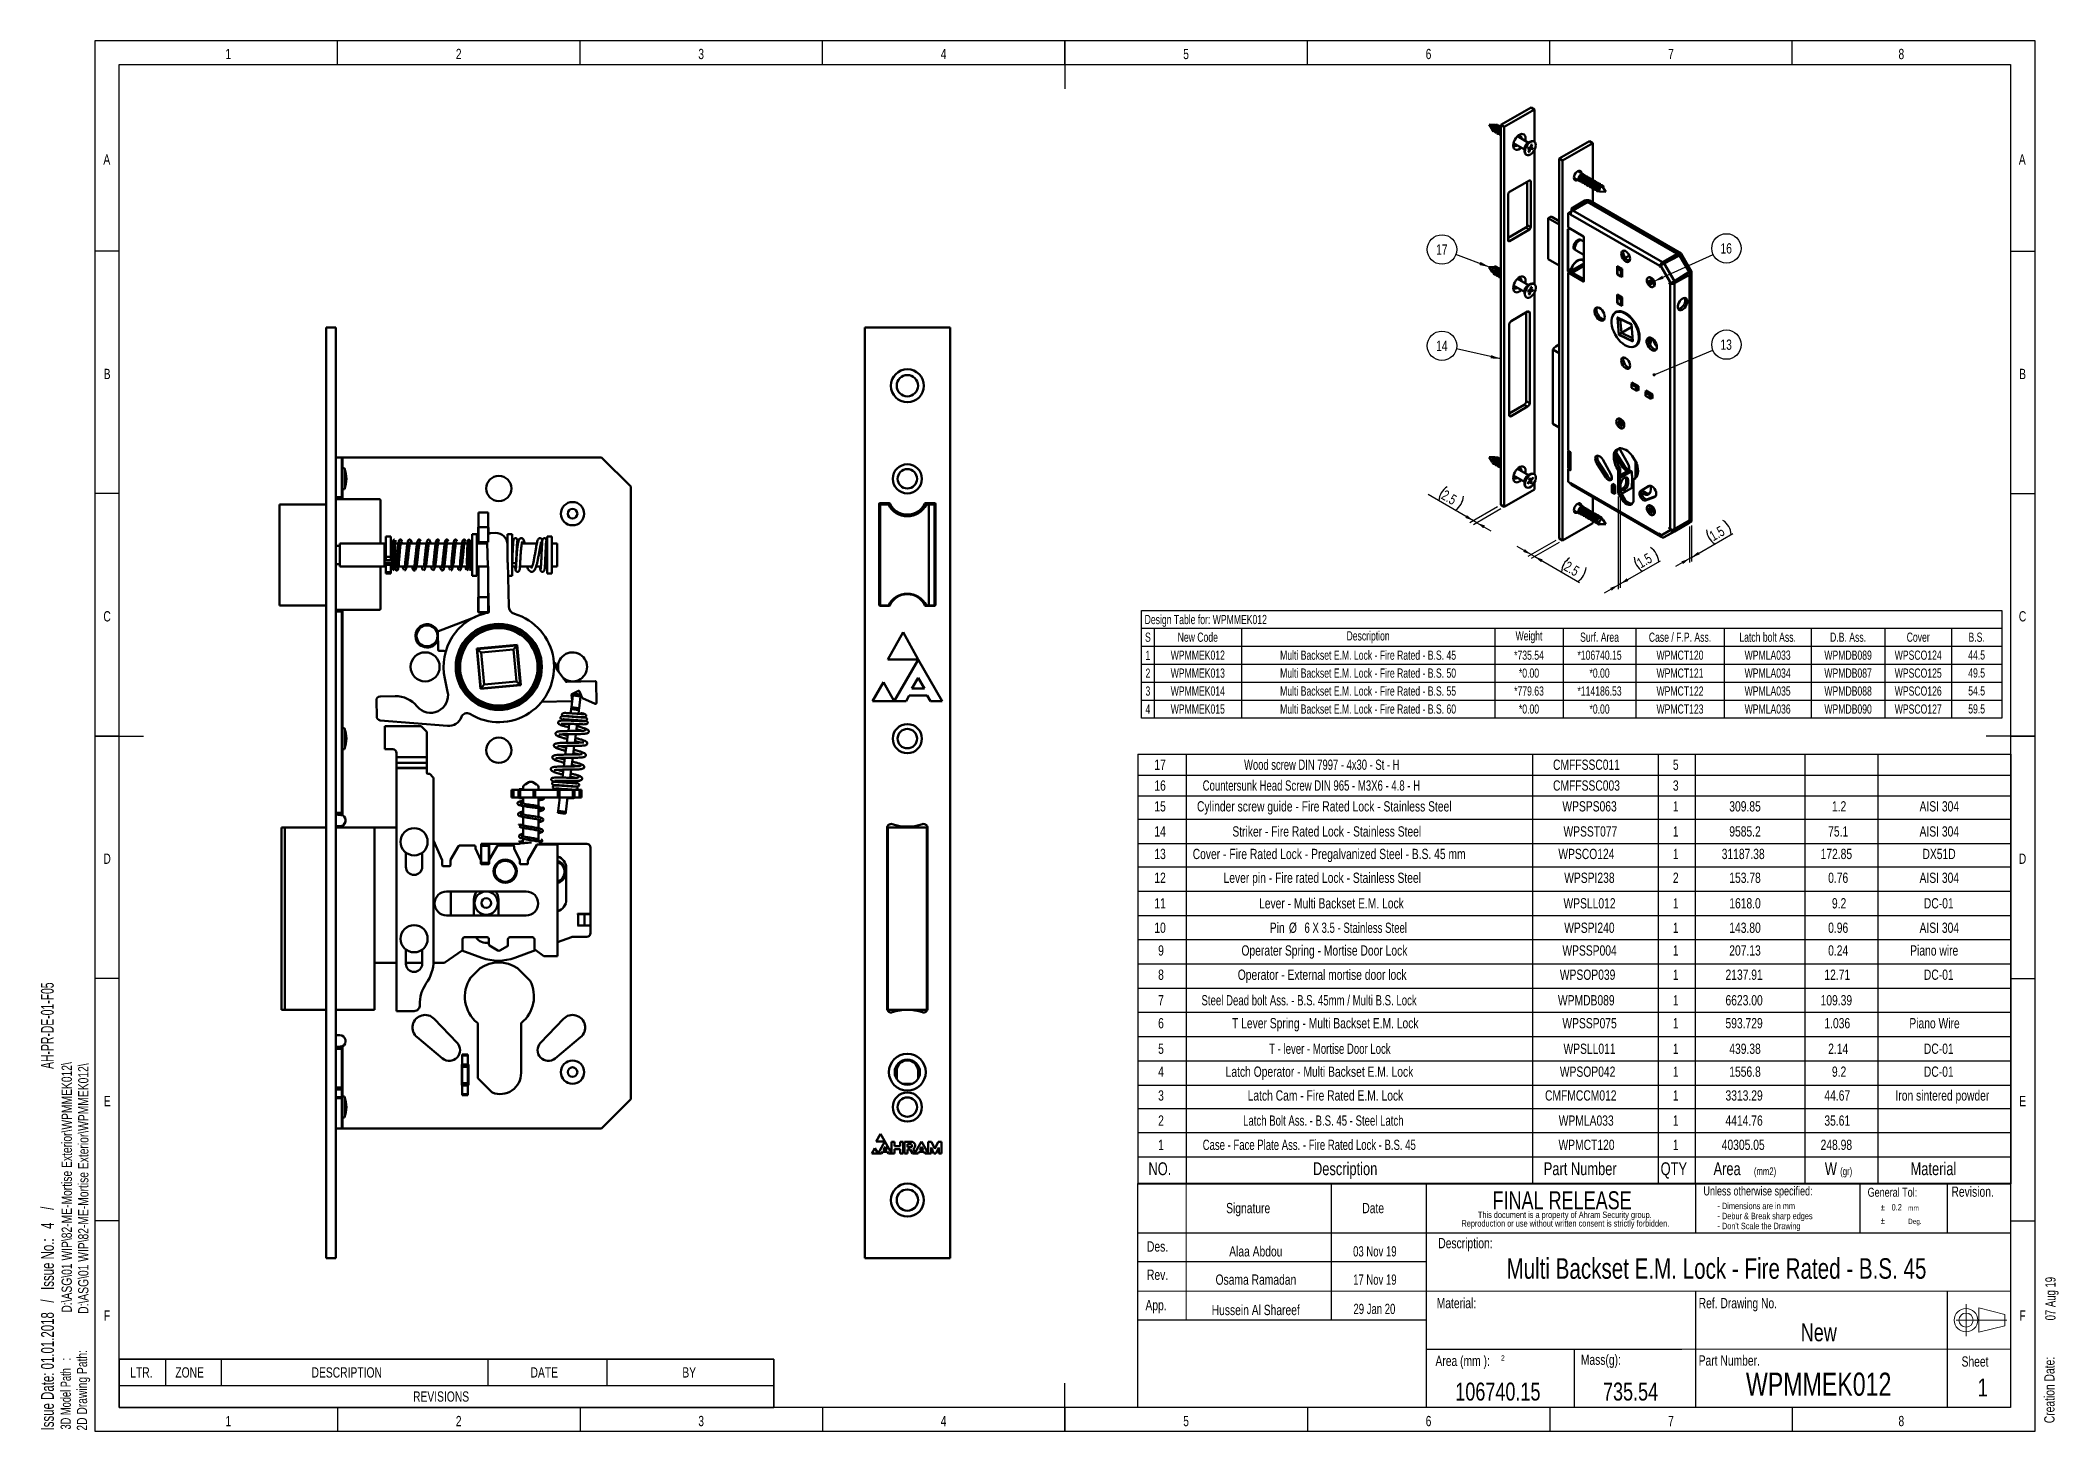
# Model space of a CAD drawing. Header units: millimetres. Extents: x 4 to 420, y 5 to 292.
import ezdxf

# ---------------------------------------------------------------- set-up
doc = ezdxf.new("R2010")
doc.units = ezdxf.units.MM
doc.linetypes.add('CENTERX2', pattern=[20.32, 12.7, -2.54, 2.54, -2.54])
doc.layers.add('FORMAT', color=7, linetype='Continuous')
doc.styles.add('SLDTEXTSTYLE0', font='TXT', dxfattribs={"width": 0.75})
doc.styles.add('SLDTEXTSTYLE1', font='TXT', dxfattribs={"width": 0.666667})
doc.styles.add('SLDTEXTSTYLE10', font='TXT', dxfattribs={"width": 0.695})
doc.styles.add('SLDTEXTSTYLE2', font='TXT', dxfattribs={"width": 0.605})
doc.styles.add('SLDTEXTSTYLE3', font='TXT', dxfattribs={"width": 0.676471})
doc.styles.add('SLDTEXTSTYLE4', font='TXT', dxfattribs={"width": 0.694444})
doc.styles.add('SLDTEXTSTYLE5', font='TXT', dxfattribs={"width": 0.685714})
doc.styles.add('SLDTEXTSTYLE6', font='TXT', dxfattribs={"width": 0.696809})
doc.styles.add('SLDTEXTSTYLE7', font='TXT', dxfattribs={"width": 0.7})
doc.styles.add('SLDTEXTSTYLE8', font='TXT', dxfattribs={"width": 0.698276})
doc.styles.add('SLDTEXTSTYLE9', font='TXT', dxfattribs={"width": 0.698718})
doc.dimstyles.new('SLDDIMSTYLE0', dxfattribs={"dimtxt": 2.116667, "dimasz": 2.116667, "dimexe": 0, "dimexo": 0.0625, "dimgap": 0.529167, "dimtad": 1, "dimdec": 1, "dimlfac": 2.5, "dimrnd": 1e-09, "dimzin": 12, "dimdsep": 46, "dimtxsty": 'SLDTEXTSTYLE0', "dimsah": 1, "dimcen": 0.09, "dimadec": 0, "dimazin": 3, "dimtfac": 1, "dimtdec": 1, "dimtmove": 0, "dimatfit": 0, "dimfxl": 1, "dimfrac": 2, "dimtolj": 1, "dimtzin": 12, "dimarcsym": 0})
doc.dimstyles.new('SLDDIMSTYLE1', dxfattribs={"dimtxt": 0.18, "dimasz": 0.651282, "dimexe": 0, "dimexo": 0.0625, "dimgap": 0, "dimtad": 0, "dimtih": 1, "dimtoh": 1, "dimdec": 0, "dimrnd": 1e-09, "dimzin": 0, "dimdsep": 46, "dimtxsty": 'Standard', "dimblk1": 'DOT', "dimblk2": 'DOT', "dimsah": 1, "dimcen": 0.09, "dimadec": 0, "dimazin": 0, "dimtfac": 0.651282, "dimtdec": 0, "dimtofl": 0, "dimtmove": 0, "dimatfit": 3, "dimldrblk": 'DOT', "dimfxl": 1, "dimfrac": 2, "dimtolj": 1, "dimtzin": 0, "dimarcsym": 0})
doc.dimstyles.new('SLDDIMSTYLE2', dxfattribs={"dimtxt": 0.18, "dimasz": 2.116667, "dimexe": 0, "dimexo": 0.0625, "dimgap": 0, "dimtad": 0, "dimtih": 1, "dimtoh": 1, "dimdec": 0, "dimrnd": 1e-09, "dimzin": 0, "dimdsep": 46, "dimtxsty": 'Standard', "dimsah": 1, "dimcen": 0.09, "dimadec": 0, "dimazin": 0, "dimtfac": 2.116667, "dimtdec": 0, "dimtofl": 0, "dimtmove": 0, "dimatfit": 3, "dimfxl": 1, "dimfrac": 2, "dimtolj": 1, "dimtzin": 0, "dimarcsym": 0})

msp = doc.modelspace()

# ---------------------------------------------------------------- texts
at = {"color": 7, "linetype": 'Continuous', "lineweight": 0, "char_height": 2.117, "attachment_point": 2, "style": 'SLDTEXTSTYLE0'}
for s, insert in [('1', (42.479, 290.246)), ('2', (89.979, 290.246)), ('3', (139.979, 290.246)), ('4', (189.979, 290.246)), ('5', (239.979, 290.246)), ('6', (289.979, 290.246)), ('7', (339.979, 290.246)), ('8', (387.479, 290.246)), ('A', (17.415, 268.496)), ('A', (412.415, 268.496)), ('B', (17.484, 224.246)), ('B', (412.484, 224.246)), ('C', (17.478, 174.246)), ('C', (412.478, 174.246)), ('D', (17.475, 124.246)), ('D', (412.475, 124.246)), ('E', (17.504, 74.246)), ('E', (412.504, 74.246)), ('F', (17.477, 29.996)), ('F', (412.477, 29.996)), ('1', (42.479, 8.246)), ('2', (89.979, 8.246)), ('3', (139.979, 8.246)), ('4', (189.979, 8.246)), ('5', (239.979, 8.246)), ('6', (289.979, 8.246)), ('7', (339.979, 8.246)), ('8', (387.479, 8.246))]:
    msp.add_mtext(s, dxfattribs=dict(at, insert=insert))
at = {"layer": 'FORMAT', "attachment_point": 1, "rotation": 90}
for s, insert, char_height, style in [('D:\\\\ASG\\\\01 WIP\\\\82-ME-Mortise Exterior\\\\WPMMEK012\\\\', (8.093, 29.555), 2.11667, 'SLDTEXTSTYLE0'), ('D:\\\\ASG\\\\01 WIP\\\\82-ME-Mortise Exterior\\\\WPMMEK012\\\\', (11.507, 29.303), 2.11667, 'SLDTEXTSTYLE0'), ('07 Aug 19', (417.162, 27.952), 2.1167, 'SLDTEXTSTYLE4'), ('Creation Date:', (416.952, 6.74), 2.11667, 'SLDTEXTSTYLE0')]:
    msp.add_mtext(s, dxfattribs=dict(at, insert=insert, char_height=char_height, style=style))
at = {"layer": 'FORMAT'}
for s, insert, char_height, attachment_point, style in [('FINAL RELEASE', (317.524, 54.582), 3.70417, 2, 'SLDTEXTSTYLE0'), ('Alaa Abdou', (254.362, 43.253), 2.1167, 2, 'SLDTEXTSTYLE0'), ('03 Nov 19', (278.909, 43.253), 2.1167, 2, 'SLDTEXTSTYLE4'), ('Osama Ramadan', (254.383, 37.422), 2.11667, 2, 'SLDTEXTSTYLE0'), ('17 Nov 19', (278.909, 37.422), 2.1167, 2, 'SLDTEXTSTYLE4'), ('Hussein Al Shareef', (254.35, 31.154), 2.11667, 2, 'SLDTEXTSTYLE0'), ('29 Jan 20', (278.815, 31.377), 2.1167, 2, 'SLDTEXTSTYLE4'), ('2', (304.939, 20.73), 1.058, 1, 'SLDTEXTSTYLE0'), ('106740.15', (304.28, 15.12), 3.7042, 2, 'SLDTEXTSTYLE0'), ('735.54', (331.64, 15.12), 3.7042, 2, 'SLDTEXTSTYLE0')]:
    msp.add_mtext(s, dxfattribs=dict(at, insert=insert, char_height=char_height, attachment_point=attachment_point, style=style))
at = {"layer": 'FORMAT', "color": 7, "style": 'SLDTEXTSTYLE0'}
for s, insert, char_height, attachment_point in [('Unless otherwise specified:', (346.671, 55.578), 1.85208, 1), ('General Tol:', (380.529, 55.305), 1.85208, 1), ('Revision.', (397.819, 55.568), 2.1167, 1), ('Signature', (248.248, 52.181), 2.1167, 1), ('Date', (276.323, 52.181), 2.1167, 1), ('Des.', (231.916, 44.253), 2.1167, 1), ('Description:', (291.989, 44.945), 2.11667, 1), ('Rev.', (231.916, 38.422), 2.1167, 1), ('Multi Backset E.M. Lock - Fire Rated - B.S. 45', (349.355, 40.771), 4.23333, 2), ('App.', (231.607, 32.154), 2.1167, 1), ('Material:', (291.666, 32.575), 2.1167, 1), ('Ref. Drawing No.', (345.687, 32.575), 2.11667, 1), ('New', (370.457, 27.344), 3.7042, 2), ('Mass(g):', (321.391, 20.903), 2.1167, 1), ('Part Number.', (345.687, 20.743), 2.11667, 1), ('Area (mm ):', (291.413, 20.662), 2.11667, 1), ('WPMMEK012', (370.43, 17.173), 4.7625, 2), ('Sheet', (399.906, 20.526), 2.1167, 1), ('1', (404.263, 15.958), 3.704, 2)]:
    msp.add_mtext(s, dxfattribs=dict(at, insert=insert, char_height=char_height, attachment_point=attachment_point))
at = {"layer": 'FORMAT', "color": 7, "char_height": 2.11667, "attachment_point": 1, "rotation": 90}
for s, insert, style in [('2D Drawing Path:', (11.239, 5.206), 'SLDTEXTSTYLE0'), ('3D Model Path   :', (7.882, 5.433), 'SLDTEXTSTYLE3')]:
    msp.add_mtext(s, dxfattribs=dict(at, insert=insert, style=style))

# ---------------------------------------------------------------- blocks, each defined once
blk = doc.blocks.new('SW_NOTE_0')
at = {"layer": 'FORMAT', "color": 0, "char_height": 2.6458, "attachment_point": 1, "rotation": 90}
for s, insert, style in [('AH-PR-DE-01-F05', (-3.44, 74.57), 'SLDTEXTSTYLE2'), ('Issue Date: 01.01.2018   /   Issue No.:   4    /', (-3.41, 0), 'SLDTEXTSTYLE1')]:
    blk.add_mtext(s, dxfattribs=dict(at, insert=insert, style=style))
blk = doc.blocks.new('SW_NOTE_0_1')
at = {"layer": 'FORMAT', "color": 0, "char_height": 1.3229, "attachment_point": 1, "style": 'SLDTEXTSTYLE0'}
for s, insert in [('- Dimensions are in mm', (0, 1.71)), ('- Debur & Break sharp edges', (0, -0.36)), ("- Don't Scale the Drawing", (0, -2.42))]:
    blk.add_mtext(s, dxfattribs=dict(at, insert=insert))
blk = doc.blocks.new('SW_NOTE_0_2')
at = {"layer": 'FORMAT', "color": 0, "attachment_point": 1, "style": 'SLDTEXTSTYLE0'}
for s, insert, char_height in [('%%p', (0, 1.71), 1.323), ('0.2', (2.25, 1.71), 1.323), ('mm', (5.65, 1.44), 1.058), ('%%p', (0, -1.06), 1.323), ('Deg.', (5.65, -1.32), 1.058)]:
    blk.add_mtext(s, dxfattribs=dict(at, insert=insert, char_height=char_height))
blk = doc.blocks.new('SW_NOTE_0_3')
at = {"layer": 'FORMAT', "color": 0, "char_height": 1.3229, "attachment_point": 2, "style": 'SLDTEXTSTYLE0'}
for s, insert in [('Reproduction or use without written consent is strictly forbidden.', (22.49, -0.06)), ('This document is a property of Ahram Security group.', (22.39, 1.71))]:
    blk.add_mtext(s, dxfattribs=dict(at, insert=insert))
blk = doc.blocks.new('SW_TABLEANNOTATION_0')
at = {"layer": 'FORMAT', "color": 0}
for p, q in [((0, 0), (0, -5.43)), ((0, 0), (9.5, 0)), ((0, 0), (0, -9.93)), ((134.98, 0), (0, 0)), ((9.5, 0), (9.5, -5.43)), ((9.5, 0), (21.01, 0)), ((21.01, 0), (21.01, -5.43)), ((21.01, 0), (76, 0)), ((76, 0), (76, -5.43)), ((76, 0), (100.51, 0)), ((100.51, 0), (100.51, -5.43)), ((100.51, 0), (134.98, 0)), ((134.98, 0), (134.98, -5.43)), ((134.98, -9.93), (134.98, 0)), ((0, -5.43), (0, -9.93)), ((0, -5.43), (9.5, -5.43)), ((9.5, -5.43), (21.01, -5.43)), ((21.01, -5.43), (76, -5.43)), ((76, -5.43), (100.51, -5.43)), ((100.51, -5.43), (134.98, -5.43)), ((134.98, -5.43), (134.98, -9.93)), ((0, -9.93), (9.5, -9.93)), ((0, -9.93), (134.98, -9.93)), ((9.5, -9.93), (21.01, -9.93)), ((21.01, -9.93), (76, -9.93)), ((76, -9.93), (100.51, -9.93)), ((100.51, -9.93), (134.98, -9.93))]:
    blk.add_line(p, q, dxfattribs=at)
at = {"layer": 'FORMAT', "color": 0, "attachment_point": 1, "style": 'SLDTEXTSTYLE0'}
for s, insert, char_height in [('LTR.', (2.25, -1.66), 2.117), ('ZONE', (11.55, -1.66), 2.117), ('DESCRIPTION', (39.64, -1.66), 2.1167), ('DATE', (84.8, -1.66), 2.117), ('BY', (116.1, -1.66), 2.117), ('REVISIONS', (60.57, -6.63), 2.117)]:
    blk.add_mtext(s, dxfattribs=dict(at, insert=insert, char_height=char_height))
blk = doc.blocks.new('SW_TABLEANNOTATION_1')
at = {"layer": 'FORMAT', "color": 0}
for p, q in [((0, 83.06), (0, 78.76)), ((0, 83.06), (10, 83.06)), ((10, 83.06), (10, 78.76)), ((10, 83.06), (81.41, 83.06)), ((81.41, 83.06), (81.41, 78.76)), ((81.41, 83.06), (107.31, 83.06)), ((107.31, 83.06), (107.31, 78.76)), ((107.31, 83.06), (114.99, 83.06)), ((114.99, 83.06), (114.99, 78.76)), ((114.99, 83.06), (137.61, 83.06)), ((137.61, 83.06), (137.61, 78.76)), ((137.61, 83.06), (152.64, 83.06)), ((152.64, 83.06), (152.64, 78.76)), ((152.64, 83.06), (180.08, 83.06)), ((180.08, 83.06), (180.08, 78.76)), ((0, 78.76), (0, 74.47)), ((0, 78.76), (10, 78.76)), ((10, 78.76), (10, 74.47)), ((10, 78.76), (81.41, 78.76)), ((81.41, 78.76), (81.41, 74.47)), ((81.41, 78.76), (107.31, 78.76)), ((107.31, 78.76), (107.31, 74.47)), ((107.31, 78.76), (114.99, 78.76)), ((114.99, 78.76), (114.99, 74.47)), ((114.99, 78.76), (137.61, 78.76)), ((137.61, 78.76), (137.61, 74.47)), ((137.61, 78.76), (152.64, 78.76)), ((152.64, 78.76), (152.64, 74.47)), ((152.64, 78.76), (180.08, 78.76)), ((180.08, 78.76), (180.08, 74.47)), ((0, 74.47), (0, 69.64)), ((0, 74.47), (10, 74.47)), ((10, 74.47), (10, 69.64)), ((10, 74.47), (81.41, 74.47)), ((81.41, 74.47), (81.41, 69.64)), ((81.41, 74.47), (107.31, 74.47)), ((107.31, 74.47), (107.31, 69.64)), ((107.31, 74.47), (114.99, 74.47)), ((114.99, 74.47), (114.99, 69.64)), ((114.99, 74.47), (137.61, 74.47)), ((137.61, 74.47), (137.61, 69.64)), ((137.61, 74.47), (152.64, 74.47)), ((152.64, 74.47), (152.64, 69.64)), ((152.64, 74.47), (180.08, 74.47)), ((180.08, 74.47), (180.08, 69.64)), ((0, 69.64), (0, 64.64)), ((0, 69.64), (10, 69.64)), ((10, 69.64), (10, 64.64)), ((10, 69.64), (81.41, 69.64)), ((81.41, 69.64), (81.41, 64.64)), ((81.41, 69.64), (107.31, 69.64)), ((107.31, 69.64), (107.31, 64.64)), ((107.31, 69.64), (114.99, 69.64)), ((114.99, 69.64), (114.99, 64.64)), ((114.99, 69.64), (137.61, 69.64)), ((137.61, 69.64), (137.61, 64.64)), ((137.61, 69.64), (152.64, 69.64)), ((152.64, 69.64), (152.64, 64.64)), ((152.64, 69.64), (180.08, 69.64)), ((180.08, 69.64), (180.08, 64.64)), ((0, 64.64), (0, 59.82)), ((0, 64.64), (10, 64.64)), ((10, 64.64), (10, 59.82)), ((10, 64.64), (81.41, 64.64)), ((81.41, 64.64), (81.41, 59.82)), ((81.41, 64.64), (107.31, 64.64)), ((107.31, 64.64), (107.31, 59.82)), ((107.31, 64.64), (114.99, 64.64)), ((114.99, 64.64), (114.99, 59.82)), ((114.99, 64.64), (137.61, 64.64)), ((137.61, 64.64), (137.61, 59.82)), ((137.61, 64.64), (152.64, 64.64)), ((152.64, 64.64), (152.64, 59.82)), ((152.64, 64.64), (180.08, 64.64)), ((180.08, 64.64), (180.08, 59.82)), ((0, 59.82), (0, 54.82)), ((0, 59.82), (10, 59.82)), ((10, 59.82), (10, 54.82)), ((10, 59.82), (81.41, 59.82)), ((81.41, 59.82), (81.41, 54.82)), ((81.41, 59.82), (107.31, 59.82)), ((107.31, 59.82), (107.31, 54.82)), ((107.31, 59.82), (114.99, 59.82)), ((114.99, 59.82), (114.99, 54.82)), ((114.99, 59.82), (137.61, 59.82)), ((137.61, 59.82), (137.61, 54.82)), ((137.61, 59.82), (152.64, 59.82)), ((152.64, 59.82), (152.64, 54.82)), ((152.64, 59.82), (180.08, 59.82)), ((180.08, 59.82), (180.08, 54.82)), ((0, 54.82), (0, 49.82)), ((0, 54.82), (10, 54.82)), ((10, 54.82), (10, 49.82)), ((10, 54.82), (81.41, 54.82)), ((81.41, 54.82), (81.41, 49.82)), ((81.41, 54.82), (107.31, 54.82)), ((107.31, 54.82), (107.31, 49.82)), ((107.31, 54.82), (114.99, 54.82)), ((114.99, 54.82), (114.99, 49.82)), ((114.99, 54.82), (137.61, 54.82)), ((137.61, 54.82), (137.61, 49.82)), ((137.61, 54.82), (152.64, 54.82)), ((152.64, 54.82), (152.64, 49.82)), ((152.64, 54.82), (180.08, 54.82)), ((180.08, 54.82), (180.08, 49.82)), ((0, 49.82), (0, 44.82)), ((0, 49.82), (10, 49.82)), ((10, 49.82), (10, 44.82)), ((10, 49.82), (81.41, 49.82)), ((81.41, 49.82), (81.41, 44.82)), ((81.41, 49.82), (107.31, 49.82)), ((107.31, 49.82), (107.31, 44.82)), ((107.31, 49.82), (114.99, 49.82)), ((114.99, 49.82), (114.99, 44.82)), ((114.99, 49.82), (137.61, 49.82)), ((137.61, 49.82), (137.61, 44.82)), ((137.61, 49.82), (152.64, 49.82)), ((152.64, 49.82), (152.64, 44.82)), ((152.64, 49.82), (180.08, 49.82)), ((180.08, 49.82), (180.08, 44.82)), ((0, 44.82), (0, 39.82)), ((0, 44.82), (10, 44.82)), ((10, 44.82), (10, 39.82)), ((10, 44.82), (81.41, 44.82)), ((81.41, 44.82), (81.41, 39.82)), ((81.41, 44.82), (107.31, 44.82)), ((107.31, 44.82), (107.31, 39.82)), ((107.31, 44.82), (114.99, 44.82)), ((114.99, 44.82), (114.99, 39.82)), ((114.99, 44.82), (137.61, 44.82)), ((137.61, 44.82), (137.61, 39.82)), ((137.61, 44.82), (152.64, 44.82)), ((152.64, 44.82), (152.64, 39.82)), ((152.64, 44.82), (180.08, 44.82)), ((180.08, 44.82), (180.08, 39.82)), ((0, 39.82), (0, 34.82)), ((0, 39.82), (10, 39.82)), ((10, 39.82), (10, 34.82)), ((10, 39.82), (81.41, 39.82)), ((81.41, 39.82), (81.41, 34.82)), ((81.41, 39.82), (107.31, 39.82)), ((107.31, 39.82), (107.31, 34.82)), ((107.31, 39.82), (114.99, 39.82)), ((114.99, 39.82), (114.99, 34.82)), ((114.99, 39.82), (137.61, 39.82)), ((137.61, 39.82), (137.61, 34.82)), ((137.61, 39.82), (152.64, 39.82)), ((152.64, 39.82), (152.64, 34.82)), ((152.64, 39.82), (180.08, 39.82)), ((180.08, 39.82), (180.08, 34.82)), ((0, 34.82), (0, 29.82)), ((0, 34.82), (10, 34.82)), ((10, 34.82), (10, 29.82)), ((10, 34.82), (81.41, 34.82)), ((81.41, 34.82), (81.41, 29.82)), ((81.41, 34.82), (107.31, 34.82)), ((107.31, 34.82), (107.31, 29.82)), ((107.31, 34.82), (114.99, 34.82)), ((114.99, 34.82), (114.99, 29.82)), ((114.99, 34.82), (137.61, 34.82)), ((137.61, 34.82), (137.61, 29.82)), ((137.61, 34.82), (152.64, 34.82)), ((152.64, 34.82), (152.64, 29.82)), ((152.64, 34.82), (180.08, 34.82)), ((180.08, 34.82), (180.08, 29.82)), ((0, 29.82), (0, 24.82)), ((0, 29.82), (10, 29.82)), ((10, 29.82), (10, 24.82)), ((10, 29.82), (81.41, 29.82)), ((81.41, 29.82), (81.41, 24.82)), ((81.41, 29.82), (107.31, 29.82)), ((107.31, 29.82), (107.31, 24.82)), ((107.31, 29.82), (114.99, 29.82)), ((114.99, 29.82), (114.99, 24.82)), ((114.99, 29.82), (137.61, 29.82)), ((137.61, 29.82), (137.61, 24.82)), ((137.61, 29.82), (152.64, 29.82)), ((152.64, 29.82), (152.64, 24.82)), ((152.64, 29.82), (180.08, 29.82)), ((180.08, 29.82), (180.08, 24.82)), ((0, 24.82), (0, 19.82)), ((0, 24.82), (10, 24.82)), ((10, 24.82), (10, 19.82)), ((10, 24.82), (81.41, 24.82)), ((81.41, 24.82), (81.41, 19.82)), ((81.41, 24.82), (107.31, 24.82)), ((107.31, 24.82), (107.31, 19.82)), ((107.31, 24.82), (114.99, 24.82)), ((114.99, 24.82), (114.99, 19.82)), ((114.99, 24.82), (137.61, 24.82)), ((137.61, 24.82), (137.61, 19.82)), ((137.61, 24.82), (152.64, 24.82)), ((152.64, 24.82), (152.64, 19.82)), ((152.64, 24.82), (180.08, 24.82)), ((180.08, 24.82), (180.08, 19.82)), ((0, 19.82), (0, 14.82)), ((0, 19.82), (10, 19.82)), ((10, 19.82), (10, 14.82)), ((10, 19.82), (81.41, 19.82)), ((81.41, 19.82), (81.41, 14.82)), ((81.41, 19.82), (107.31, 19.82)), ((107.31, 19.82), (107.31, 14.82)), ((107.31, 19.82), (114.99, 19.82)), ((114.99, 19.82), (114.99, 14.82)), ((114.99, 19.82), (137.61, 19.82)), ((137.61, 19.82), (137.61, 14.82)), ((137.61, 19.82), (152.64, 19.82)), ((152.64, 19.82), (152.64, 14.82)), ((152.64, 19.82), (180.08, 19.82)), ((180.08, 19.82), (180.08, 14.82)), ((0, 14.82), (0, 10)), ((0, 14.82), (10, 14.82)), ((10, 14.82), (10, 10)), ((10, 14.82), (81.41, 14.82)), ((81.41, 14.82), (81.41, 10)), ((81.41, 14.82), (107.31, 14.82)), ((107.31, 14.82), (107.31, 10)), ((107.31, 14.82), (114.99, 14.82)), ((114.99, 14.82), (114.99, 10)), ((114.99, 14.82), (137.61, 14.82)), ((137.61, 14.82), (137.61, 10)), ((137.61, 14.82), (152.64, 14.82)), ((152.64, 14.82), (152.64, 10)), ((152.64, 14.82), (180.08, 14.82)), ((180.08, 14.82), (180.08, 10)), ((0, 10), (0, 5)), ((0, 10), (10, 10)), ((10, 10), (10, 5)), ((10, 10), (81.41, 10)), ((81.41, 10), (81.41, 5)), ((81.41, 10), (107.31, 10)), ((107.31, 10), (107.31, 5)), ((107.31, 10), (114.99, 10)), ((114.99, 10), (114.99, 5)), ((114.99, 10), (137.61, 10)), ((137.61, 10), (137.61, 5)), ((137.61, 10), (152.64, 10)), ((152.64, 10), (152.64, 5)), ((152.64, 10), (180.08, 10)), ((180.08, 10), (180.08, 5)), ((0, 5), (0, 0)), ((0, 5), (10, 5)), ((10, 5), (10, 0)), ((10, 5), (81.41, 5)), ((81.41, 5), (81.41, 0)), ((81.41, 5), (107.31, 5)), ((107.31, 5), (107.31, 0)), ((107.31, 5), (114.99, 5)), ((114.99, 5), (114.99, 0)), ((114.99, 5), (137.61, 5)), ((137.61, 5), (137.61, 0)), ((137.61, 5), (152.64, 5)), ((152.64, 5), (152.64, 0)), ((152.64, 5), (180.08, 5)), ((180.08, 5), (180.08, 0)), ((0, 0), (0, -5.53)), ((0, 0), (10, 0)), ((10, 0), (10, -5.53)), ((10, 0), (81.41, 0)), ((81.41, 0), (81.41, -5.53)), ((81.41, 0), (107.31, 0)), ((107.31, 0), (107.31, -5.53)), ((107.31, 0), (114.99, 0)), ((114.99, 0), (114.99, -5.53)), ((114.99, 0), (137.61, 0)), ((137.61, 0), (137.61, -5.53)), ((137.61, 0), (152.64, 0)), ((152.64, 0), (152.64, -5.53)), ((152.64, 0), (180.08, 0)), ((180.08, 0), (180.08, -5.53)), ((0, -5.53), (10, -5.53)), ((10, -5.53), (81.41, -5.53)), ((81.41, -5.53), (107.31, -5.53)), ((107.31, -5.53), (114.99, -5.53)), ((114.99, -5.53), (137.61, -5.53)), ((137.61, -5.53), (152.64, -5.53)), ((152.64, -5.53), (180.08, -5.53))]:
    blk.add_line(p, q, dxfattribs=at)
at = {"layer": 'FORMAT', "color": 0, "attachment_point": 1}
for s, insert, char_height, style in [('17', (3.44, 81.96), 2.117, 'SLDTEXTSTYLE0'), ('Wood screw DIN 7997 - 4x30 - St - H', (21.94, 81.96), 2.1167, 'SLDTEXTSTYLE5'), ('CMFFSSC011', (85.65, 81.96), 2.117, 'SLDTEXTSTYLE0'), ('5', (110.37, 81.96), 2.12, 'SLDTEXTSTYLE0'), ('16', (3.44, 77.67), 2.117, 'SLDTEXTSTYLE0'), ('Countersunk Head Screw DIN 965 - M3X6 - 4.8 - H', (13.4, 77.67), 2.1167, 'SLDTEXTSTYLE6'), ('CMFFSSC003', (85.65, 77.67), 2.117, 'SLDTEXTSTYLE0'), ('3', (110.37, 77.67), 2.12, 'SLDTEXTSTYLE0'), ('15', (3.44, 73.37), 2.117, 'SLDTEXTSTYLE0'), ('Cylinder screw guide - Fire Rated Lock - Stainless Steel', (12.23, 73.37), 2.1167, 'SLDTEXTSTYLE0'), ('WPSPS063', (87.58, 73.37), 2.117, 'SLDTEXTSTYLE0'), ('1', (110.37, 73.37), 2.12, 'SLDTEXTSTYLE0'), ('309.85', (122, 73.37), 2.117, 'SLDTEXTSTYLE0'), ('1.2', (143.17, 73.37), 2.117, 'SLDTEXTSTYLE0'), ('AISI 304', (161.24, 73.37), 2.117, 'SLDTEXTSTYLE0'), ('14', (3.44, 68.2), 2.117, 'SLDTEXTSTYLE0'), ('Striker - Fire Rated Lock - Stainless Steel', (19.53, 68.2), 2.1167, 'SLDTEXTSTYLE0'), ('WPSST077', (87.81, 68.2), 2.117, 'SLDTEXTSTYLE0'), ('1', (110.37, 68.2), 2.12, 'SLDTEXTSTYLE0'), ('9585.2', (122, 68.2), 2.117, 'SLDTEXTSTYLE0'), ('75.1', (142.39, 68.2), 2.117, 'SLDTEXTSTYLE0'), ('AISI 304', (161.24, 68.2), 2.117, 'SLDTEXTSTYLE0'), ('13', (3.44, 63.55), 2.117, 'SLDTEXTSTYLE0'), ('Cover - Fire Rated Lock - Pregalvanized Steel - B.S. 45 mm', (11.35, 63.55), 2.1167, 'SLDTEXTSTYLE0'), ('WPSCO124', (86.75, 63.55), 2.117, 'SLDTEXTSTYLE0'), ('1', (110.37, 63.55), 2.12, 'SLDTEXTSTYLE0'), ('31187.38', (120.44, 63.55), 2.117, 'SLDTEXTSTYLE0'), ('172.85', (140.83, 63.55), 2.117, 'SLDTEXTSTYLE0'), ('DX51D', (161.84, 63.55), 2.117, 'SLDTEXTSTYLE0'), ('12', (3.44, 58.64), 2.117, 'SLDTEXTSTYLE0'), ('Lever pin - Fire rated Lock - Stainless Steel', (17.71, 58.64), 2.1167, 'SLDTEXTSTYLE0'), ('WPSPI238', (87.96, 58.64), 2.117, 'SLDTEXTSTYLE0'), ('2', (110.37, 58.64), 2.12, 'SLDTEXTSTYLE0'), ('153.78', (122, 58.64), 2.117, 'SLDTEXTSTYLE0'), ('0.76', (142.39, 58.64), 2.117, 'SLDTEXTSTYLE0'), ('AISI 304', (161.24, 58.64), 2.117, 'SLDTEXTSTYLE0'), ('11', (3.44, 53.37), 2.117, 'SLDTEXTSTYLE0'), ('Lever - Multi Backset E.M. Lock', (25.03, 53.37), 2.1167, 'SLDTEXTSTYLE0'), ('WPSLL012', (87.81, 53.37), 2.117, 'SLDTEXTSTYLE0'), ('1', (110.37, 53.37), 2.12, 'SLDTEXTSTYLE0'), ('1618.0', (122, 53.37), 2.117, 'SLDTEXTSTYLE0'), ('9.2', (143.17, 53.37), 2.117, 'SLDTEXTSTYLE0'), ('DC-01', (162.13, 53.37), 2.117, 'SLDTEXTSTYLE0'), ('10', (3.44, 48.33), 2.117, 'SLDTEXTSTYLE0'), ('Pin', (27.24, 48.33), 2.117, 'SLDTEXTSTYLE0'), ('%%c', (31.19, 48.33), 2.117, 'SLDTEXTSTYLE0'), ('6 X 3.5 - Stainless Steel', (34.39, 48.33), 2.1167, 'SLDTEXTSTYLE7'), ('WPSPI240', (87.96, 48.33), 2.117, 'SLDTEXTSTYLE0'), ('1', (110.37, 48.33), 2.12, 'SLDTEXTSTYLE0'), ('143.80', (122, 48.33), 2.117, 'SLDTEXTSTYLE0'), ('0.96', (142.39, 48.33), 2.117, 'SLDTEXTSTYLE0'), ('AISI 304', (161.24, 48.33), 2.117, 'SLDTEXTSTYLE0'), ('9', (4.22, 43.64), 2.12, 'SLDTEXTSTYLE0'), ('Operater Spring - Mortise Door Lock', (21.4, 43.64), 2.1167, 'SLDTEXTSTYLE0'), ('WPSSP004', (87.58, 43.64), 2.117, 'SLDTEXTSTYLE0'), ('1', (110.37, 43.64), 2.12, 'SLDTEXTSTYLE0'), ('207.13', (122, 43.64), 2.117, 'SLDTEXTSTYLE0'), ('0.24', (142.39, 43.64), 2.117, 'SLDTEXTSTYLE0'), ('Piano wire', (159.31, 43.64), 2.117, 'SLDTEXTSTYLE0'), ('8', (4.22, 38.64), 2.12, 'SLDTEXTSTYLE0'), ('Operator - External mortise door lock', (20.64, 38.64), 2.1167, 'SLDTEXTSTYLE0'), ('WPSOP039', (87.06, 38.64), 2.117, 'SLDTEXTSTYLE0'), ('1', (110.37, 38.64), 2.12, 'SLDTEXTSTYLE0'), ('2137.91', (121.22, 38.64), 2.117, 'SLDTEXTSTYLE0'), ('12.71', (141.61, 38.64), 2.117, 'SLDTEXTSTYLE0'), ('DC-01', (162.13, 38.64), 2.117, 'SLDTEXTSTYLE0'), ('7', (4.22, 33.37), 2.12, 'SLDTEXTSTYLE0'), ('Steel Dead bolt Ass. - B.S. 45mm / Multi B.S. Lock', (13.16, 33.37), 2.1167, 'SLDTEXTSTYLE7'), ('WPMDB089', (86.67, 33.37), 2.117, 'SLDTEXTSTYLE0'), ('1', (110.37, 33.37), 2.12, 'SLDTEXTSTYLE0'), ('6623.00', (121.22, 33.37), 2.117, 'SLDTEXTSTYLE0'), ('109.39', (140.83, 33.37), 2.117, 'SLDTEXTSTYLE0'), ('6', (4.22, 28.64), 2.12, 'SLDTEXTSTYLE0'), ('T Lever Spring - Multi Backset E.M. Lock', (19.46, 28.64), 2.1167, 'SLDTEXTSTYLE0'), ('WPSSP075', (87.58, 28.64), 2.117, 'SLDTEXTSTYLE0'), ('1', (110.37, 28.64), 2.12, 'SLDTEXTSTYLE0'), ('593.729', (121.22, 28.64), 2.117, 'SLDTEXTSTYLE0'), ('1.036', (141.61, 28.64), 2.117, 'SLDTEXTSTYLE0'), ('Piano Wire', (159.13, 28.64), 2.117, 'SLDTEXTSTYLE0'), ('5', (4.22, 23.37), 2.12, 'SLDTEXTSTYLE0'), ('T - lever - Mortise Door Lock', (27.12, 23.37), 2.1167, 'SLDTEXTSTYLE8'), ('WPSLL011', (87.81, 23.37), 2.117, 'SLDTEXTSTYLE0'), ('1', (110.37, 23.37), 2.12, 'SLDTEXTSTYLE0'), ('439.38', (122, 23.37), 2.117, 'SLDTEXTSTYLE0'), ('2.14', (142.39, 23.37), 2.117, 'SLDTEXTSTYLE0'), ('DC-01', (162.13, 23.37), 2.117, 'SLDTEXTSTYLE0'), ('4', (4.22, 18.64), 2.12, 'SLDTEXTSTYLE0'), ('Latch Operator - Multi Backset E.M. Lock', (18.14, 18.64), 2.1167, 'SLDTEXTSTYLE0'), ('WPSOP042', (87.06, 18.64), 2.117, 'SLDTEXTSTYLE0'), ('1', (110.37, 18.64), 2.12, 'SLDTEXTSTYLE0'), ('1556.8', (122, 18.64), 2.117, 'SLDTEXTSTYLE0'), ('9.2', (143.17, 18.64), 2.117, 'SLDTEXTSTYLE0'), ('DC-01', (162.13, 18.64), 2.117, 'SLDTEXTSTYLE0'), ('3', (4.22, 13.73), 2.12, 'SLDTEXTSTYLE0'), ('Latch Cam - Fire Rated E.M. Lock', (22.68, 13.73), 2.1167, 'SLDTEXTSTYLE0'), ('CMFMCCM012', (84, 13.73), 2.117, 'SLDTEXTSTYLE0'), ('1', (110.37, 13.73), 2.12, 'SLDTEXTSTYLE0'), ('3313.29', (121.22, 13.73), 2.117, 'SLDTEXTSTYLE0'), ('44.67', (141.61, 13.73), 2.117, 'SLDTEXTSTYLE0'), ('Iron sintered powder', (156.27, 13.73), 2.1167, 'SLDTEXTSTYLE0'), ('2', (4.22, 8.55), 2.12, 'SLDTEXTSTYLE0'), ('Latch Bolt Ass. - B.S. 45 - Steel Latch', (21.74, 8.55), 2.1167, 'SLDTEXTSTYLE9'), ('WPMLA033', (86.83, 8.55), 2.117, 'SLDTEXTSTYLE0'), ('1', (110.37, 8.55), 2.12, 'SLDTEXTSTYLE0'), ('4414.76', (121.22, 8.55), 2.117, 'SLDTEXTSTYLE0'), ('35.61', (141.61, 8.55), 2.117, 'SLDTEXTSTYLE0'), ('1', (4.22, 3.55), 2.12, 'SLDTEXTSTYLE0'), ('Case - Face Plate Ass. - Fire Rated Lock - B.S. 45', (13.41, 3.55), 2.1167, 'SLDTEXTSTYLE10'), ('WPMCT120', (86.78, 3.55), 2.117, 'SLDTEXTSTYLE0'), ('1', (110.37, 3.55), 2.12, 'SLDTEXTSTYLE0'), ('40305.05', (120.44, 3.55), 2.117, 'SLDTEXTSTYLE0'), ('248.98', (140.83, 3.55), 2.117, 'SLDTEXTSTYLE0'), ('NO.', (2.22, -1.12), 2.646, 'SLDTEXTSTYLE0'), ('Description', (36.15, -1.12), 2.6458, 'SLDTEXTSTYLE0'), ('Part Number', (83.74, -1.12), 2.6458, 'SLDTEXTSTYLE0'), ('QTY', (107.84, -1.12), 2.646, 'SLDTEXTSTYLE0'), ('Area', (118.75, -1.12), 2.646, 'SLDTEXTSTYLE0'), ('(mm2)', (127.08, -2.17), 1.587, 'SLDTEXTSTYLE0'), ('W', (141.7, -1.12), 2.65, 'SLDTEXTSTYLE0'), ('(gr)', (144.87, -2.17), 1.587, 'SLDTEXTSTYLE0'), ('Material', (159.38, -1.12), 2.646, 'SLDTEXTSTYLE0')]:
    blk.add_mtext(s, dxfattribs=dict(at, insert=insert, char_height=char_height, style=style))
blk = doc.blocks.new('_D')
at = {"layer": 'FORMAT'}
for p, q in [((311.16, 185.91), (308.28, 187.57)), ((316.21, 188.83), (310.45, 185.5)), ((316.92, 188.42), (311.16, 185.09)), ((311.16, 185.91), (311.87, 185.5)), ((311.87, 185.5), (321.12, 180.16))]:
    blk.add_line(p, q, dxfattribs=at)
for centre, start, end in [((321.14, 182.09), 123.4376, 176.5677), ((318.7, 183.5), 303.4376, 356.5677)]:
    blk.add_arc(centre, 3.76, start, end, dxfattribs=at)
for points in [[(311.16, 185.91), (309.82, 187.05), (309.5, 186.49)], [(311.87, 185.5), (313.2, 184.35), (313.52, 184.92)]]:
    blk.add_solid(points, dxfattribs=at)
at = {"layer": 'FORMAT', "insert": (318.75, 184.67), "char_height": 2.117, "attachment_point": 1, "rotation": 330.0027, "style": 'SLDTEXTSTYLE0'}
blk.add_mtext('2.5', dxfattribs=at)
blk = doc.blocks.new('_D_1')
at = {"layer": 'FORMAT'}
for p, q in [((343.79, 191.69), (343.79, 184.28)), ((344.21, 191.93), (344.21, 184.53)), ((344.21, 185.35), (352.73, 190.26)), ((343.79, 185.1), (340.91, 183.44)), ((343.79, 185.1), (344.21, 185.35))]:
    blk.add_line(p, q, dxfattribs=at)
for centre, start, end in [((348.63, 189.84), 3.4323, 56.5624), ((351.07, 191.25), 183.4323, 236.5624)]:
    blk.add_arc(centre, 3.76, start, end, dxfattribs=at)
for points in [[(343.79, 185.1), (342.13, 184.52), (342.46, 183.96)], [(344.21, 185.35), (345.87, 185.93), (345.55, 186.49)]]:
    blk.add_solid(points, dxfattribs=at)
at = {"layer": 'FORMAT', "insert": (347.64, 190.47), "char_height": 2.117, "attachment_point": 1, "rotation": 29.9973, "style": 'SLDTEXTSTYLE0'}
blk.add_mtext('1.5', dxfattribs=at)
blk = doc.blocks.new('_D_2')
at = {"layer": 'FORMAT'}
for p, q in [((299.24, 192.91), (289.88, 198.31)), ((304.19, 195.77), (298.53, 192.5)), ((304.9, 195.36), (299.24, 192.09)), ((299.95, 192.5), (299.24, 192.91)), ((299.95, 192.5), (302.83, 190.84))]:
    blk.add_line(p, q, dxfattribs=at)
for centre, start, end in [((295.87, 196.79), 123.4376, 176.5677), ((293.43, 198.2), 303.4376, 356.5677)]:
    blk.add_arc(centre, 3.76, start, end, dxfattribs=at)
for points in [[(299.24, 192.91), (297.91, 194.05), (297.58, 193.49)], [(299.95, 192.5), (301.28, 191.35), (301.61, 191.92)]]:
    blk.add_solid(points, dxfattribs=at)
at = {"layer": 'FORMAT', "insert": (293.48, 199.38), "char_height": 2.117, "attachment_point": 1, "rotation": 330.0027, "style": 'SLDTEXTSTYLE0'}
blk.add_mtext('2.5', dxfattribs=at)
blk = doc.blocks.new('_D_3')
at = {"layer": 'FORMAT', "color": 7}
for p, q in [((329.1, 197.91), (329.1, 178.82)), ((329.52, 198.15), (329.52, 179.07)), ((329.52, 179.88), (337.79, 184.66)), ((329.1, 179.64), (326.22, 177.98)), ((329.52, 179.88), (329.1, 179.64))]:
    blk.add_line(p, q, dxfattribs=at)
for centre, start, end in [((333.69, 184.23), 3.4323, 56.5624), ((336.13, 185.64), 183.4323, 236.5624)]:
    blk.add_arc(centre, 3.76, start, end, dxfattribs=at)
for points in [[(329.1, 179.64), (327.44, 179.06), (327.76, 178.49)], [(329.52, 179.88), (331.18, 180.47), (330.85, 181.03)]]:
    blk.add_solid(points, dxfattribs=at)
at = {"layer": 'FORMAT', "color": 7, "insert": (332.69, 184.87), "char_height": 2.117, "attachment_point": 1, "rotation": 29.9973, "style": 'SLDTEXTSTYLE0'}
blk.add_mtext('1.5', dxfattribs=at)
blk = doc.blocks.new('SW_NOTE_0_4')
at = {"layer": 'FORMAT', "color": 0}
blk.add_circle((2.8, 1.17), 3.03, dxfattribs=at)
at = {"layer": 'FORMAT', "color": 0, "insert": (2.75, 2.22), "char_height": 2.117, "attachment_point": 2, "style": 'SLDTEXTSTYLE0'}
blk.add_mtext('13', dxfattribs=at)
blk = doc.blocks.new('_Dot')
at = {"color": 0, "linetype": 'ByBlock', "lineweight": -2}
blk.add_line((-0.5, 0), (-1, 0), dxfattribs=at)
at = {"color": 0, "linetype": 'ByBlock', "const_width": 0.5}
blk.add_lwpolyline([(-0.25, 0, 1), (0.25, 0, 1)], format="xyb", close=True, dxfattribs=at)
blk = doc.blocks.new('SW_NOTE_0_5')
at = {"layer": 'FORMAT', "color": 0}
blk.add_circle((-2.96, 0.66), 3.03, dxfattribs=at)
at = {"layer": 'FORMAT', "color": 0, "insert": (-3, 1.71), "char_height": 2.117, "attachment_point": 2, "style": 'SLDTEXTSTYLE0'}
blk.add_mtext('14', dxfattribs=at)
blk = doc.blocks.new('SW_NOTE_0_6')
at = {"layer": 'FORMAT', "color": 0}
blk.add_circle((2.76, 1.26), 3.03, dxfattribs=at)
at = {"layer": 'FORMAT', "color": 0, "insert": (2.72, 2.31), "char_height": 2.117, "attachment_point": 2, "style": 'SLDTEXTSTYLE0'}
blk.add_mtext('16', dxfattribs=at)
blk = doc.blocks.new('SW_NOTE_0_7')
at = {"layer": 'FORMAT', "color": 0}
blk.add_circle((-2.84, 1.05), 3.03, dxfattribs=at)
at = {"layer": 'FORMAT', "color": 0, "insert": (-2.89, 2.1), "char_height": 2.117, "attachment_point": 2, "style": 'SLDTEXTSTYLE0'}
blk.add_mtext('17', dxfattribs=at)
blk = doc.blocks.new('SW_DESIGN_TABLE_0')
at = {"color": 0, "linetype": 'Continuous', "lineweight": 25}
for p, q in [((0, 0), (177.39, 0)), ((0, -22.22), (0, 0)), ((177.39, 0), (177.39, -22.22)), ((0, -3.7), (177.39, -3.7)), ((2.6, -3.7), (2.6, -22.22)), ((20.58, -3.7), (20.58, -22.22)), ((72.85, -3.7), (72.85, -22.22)), ((86.93, -3.7), (86.93, -22.22)), ((101.95, -3.7), (101.95, -22.22)), ((120.11, -3.7), (120.11, -22.22)), ((138.09, -3.7), (138.09, -22.22)), ((153.29, -3.7), (153.29, -22.22)), ((167.01, -3.7), (167.01, -22.22)), ((0, -7.41), (177.39, -7.41)), ((0, -11.11), (177.39, -11.11)), ((0, -14.81), (177.39, -14.81)), ((0, -18.51), (177.39, -18.51)), ((177.39, -22.22), (0, -22.22))]:
    blk.add_line(p, q, dxfattribs=at)
at = {"color": 0, "linetype": 'Continuous', "lineweight": 25, "style": 'SLDTEXTSTYLE7'}
for s, insert, char_height, attachment_point in [('Design Table for: WPMMEK012', (0.63, -0.94), 1.9008, 1), ('S', (1.3, -5.55), 1.9, 5), ('1', (1.3, -9.26), 1.9, 5), ('WPMMEK012', (11.59, -9.26), 1.901, 5), ('New Code', (11.59, -5.55), 1.901, 5), ('Multi Backset E.M. Lock - Fire Rated - B.S. 45', (46.71, -9.26), 1.9008, 5), ('Description', (46.71, -5.55), 1.9008, 5), ('*735.54', (79.89, -9.26), 1.901, 5), ('Weight', (79.89, -5.55), 1.901, 5), ('*106740.15', (94.44, -9.26), 1.901, 5), ('Surf. Area', (94.44, -5.55), 1.901, 5), ('Case / F.P. Ass.', (111.03, -5.55), 1.9008, 5), ('WPMCT120', (111.03, -9.26), 1.901, 5), ('Latch bolt Ass.', (129.1, -5.55), 1.9008, 5), ('WPMLA033', (129.1, -9.26), 1.901, 5), ('WPMDB089', (145.69, -9.26), 1.901, 5), ('D.B. Ass.', (145.69, -5.55), 1.901, 5), ('WPSCO124', (160.15, -9.26), 1.901, 5), ('Cover', (160.15, -5.55), 1.901, 5), ('44.5', (172.2, -8.26), 1.901, 2), ('B.S.', (172.2, -5.55), 1.901, 5), ('2', (1.3, -12.96), 1.9, 5), ('WPMMEK013', (11.59, -12.96), 1.901, 5), ('Multi Backset E.M. Lock - Fire Rated - B.S. 50', (46.71, -12.96), 1.9008, 5), ('*0.00', (79.89, -12.96), 1.901, 5), ('*0.00', (94.44, -12.96), 1.901, 5), ('WPMCT121', (111.03, -12.96), 1.901, 5), ('WPMLA034', (129.1, -12.96), 1.901, 5), ('WPMDB087', (145.69, -12.96), 1.901, 5), ('WPSCO125', (160.15, -12.96), 1.901, 5), ('49.5', (172.2, -11.96), 1.901, 2), ('3', (1.3, -16.66), 1.9, 5), ('WPMMEK014', (11.59, -16.66), 1.901, 5), ('Multi Backset E.M. Lock - Fire Rated - B.S. 55', (46.71, -16.66), 1.9008, 5), ('*779.63', (79.89, -16.66), 1.901, 5), ('*114186.53', (94.44, -16.66), 1.901, 5), ('WPMCT122', (111.03, -16.66), 1.901, 5), ('WPMLA035', (129.1, -16.66), 1.901, 5), ('WPMDB088', (145.69, -16.66), 1.901, 5), ('WPSCO126', (160.15, -16.66), 1.901, 5), ('54.5', (172.2, -15.66), 1.901, 2), ('4', (1.3, -20.37), 1.9, 5), ('WPMMEK015', (11.59, -20.37), 1.901, 5), ('Multi Backset E.M. Lock - Fire Rated - B.S. 60', (46.71, -20.37), 1.9008, 5), ('*0.00', (79.89, -20.37), 1.901, 5), ('*0.00', (94.44, -20.37), 1.901, 5), ('WPMCT123', (111.03, -20.37), 1.901, 5), ('WPMLA036', (129.1, -20.37), 1.901, 5), ('WPMDB090', (145.69, -20.37), 1.901, 5), ('WPSCO127', (160.15, -20.37), 1.901, 5), ('59.5', (172.2, -19.37), 1.901, 2)]:
    blk.add_mtext(s, dxfattribs=dict(at, insert=insert, char_height=char_height, attachment_point=attachment_point))

# ---------------------------------------------------------------- dimensions: what is measured, and where the dimension line sits
at = {"layer": 'FORMAT'}
for base, p1, p2, angle, picture, middle in [((299.24, 192.907), (305.606, 195.766), (304.899, 196.174), 330.00269, '_D_2', (293.808, 196.043)), ((344.215, 185.346), (343.79, 192.503), (344.215, 192.748), 29.99731, '_D_1', (350.695, 189.087)), ((311.865, 185.5), (316.92, 189.235), (317.627, 188.826), 330.00269, '_D', (319.081, 181.335))]:
    dim = msp.add_linear_dim(base=base, p1=p1, p2=p2, angle=angle, text='(<>)', dimstyle='SLDDIMSTYLE0', dxfattribs=at)
    dim.commit()
    dim.dimension.update_dxf_attribs({"geometry": picture, "text_midpoint": middle, "dimtype": 160})
at = {"layer": 'FORMAT', "color": 7}
dim = msp.add_linear_dim(base=(329.097, 179.639), p1=(329.521, 198.967), p2=(329.097, 198.722), angle=29.99731, text='(<>)', dimstyle='SLDDIMSTYLE0', dxfattribs=at)
dim.commit()
dim.dimension.update_dxf_attribs({"geometry": '_D_3', "text_midpoint": (335.749, 183.48), "dimtype": 160})

# ---------------------------------------------------------------- linework, layer by layer
at = {"color": 7, "linetype": 'Continuous', "lineweight": 25}
for p, q in [((15, 5), (15, 292)), ((15, 292), (415, 292)), ((65, 287), (65, 292)), ((115, 287), (115, 292)), ((165, 287), (165, 292)), ((215, 292.001), (215, 281.999)), ((215, 287), (215, 292)), ((265, 287), (265, 292)), ((315, 287), (315, 292)), ((365, 287), (365, 292)), ((415, 292), (415, 5)), ((20, 10), (20, 287)), ((20, 287), (410, 287)), ((410, 287), (410, 10)), ((20, 248.5), (15, 248.5)), ((410, 248.5), (415, 248.5)), ((20, 198.5), (15, 198.5)), ((410, 198.5), (415, 198.5)), ((14.999, 148.5), (25.001, 148.5)), ((20, 148.5), (15, 148.5)), ((415.001, 148.5), (404.999, 148.5)), ((410, 148.5), (415, 148.5)), ((20, 98.5), (15, 98.5)), ((410, 98.5), (415, 98.5)), ((20, 48.5), (15, 48.5)), ((410, 48.5), (415, 48.5)), ((215, 4.999), (215, 15.001)), ((410, 10), (20, 10)), ((65, 10), (65, 5)), ((115, 10), (115, 5)), ((165, 10), (165, 5)), ((215, 10), (215, 5)), ((265, 10), (265, 5)), ((315, 10), (315, 5)), ((365, 10), (365, 5)), ((415, 5), (15, 5))]:
    msp.add_line(p, q, dxfattribs=at)
at = {"color": 7, "linetype": 'Continuous', "lineweight": 50}
for p, q in [((311.121, 278.154), (304.899, 274.562)), ((311.829, 277.746), (305.606, 274.154)), ((311.829, 277.746), (311.121, 278.154)), ((311.829, 271.086), (311.829, 277.746)), ((303.636, 274.602), (302.495, 274.643)), ((302.495, 274.643), (303.101, 273.675)), ((303.451, 273.444), (303.648, 273.33)), ((303.83, 274.519), (303.731, 274.576)), ((303.959, 273.151), (304.153, 273.039)), ((304.336, 274.226), (304.265, 274.268)), ((304.469, 272.857), (304.664, 272.744)), ((304.835, 273.938), (304.774, 273.974)), ((305.606, 274.154), (304.899, 274.562)), ((304.899, 274.562), (304.899, 196.174)), ((305.606, 274.154), (305.606, 195.766)), ((307.511, 270.823), (309.792, 269.506)), ((310.592, 270.892), (308.311, 272.209)), ((308.857, 271.893), (308.859, 271.949)), ((309.14, 271.73), (309.142, 271.785)), ((310.916, 271.079), (310.358, 270.757)), ((311.218, 270.546), (310.99, 269.954)), ((311.127, 269.943), (311.355, 270.534)), ((311.355, 270.534), (311.218, 270.546)), ((311.355, 270.534), (311.243, 270.533)), ((311.775, 271.121), (311.711, 271.158)), ((316.92, 267.622), (323.142, 271.215)), ((317.627, 267.214), (323.849, 270.806)), ((323.142, 271.215), (323.849, 270.806)), ((323.849, 270.806), (323.849, 263.208)), ((309.792, 269.777), (309.792, 269.132)), ((310.121, 268.404), (310.185, 268.367)), ((310.484, 269.891), (310.405, 269.687)), ((310.405, 269.687), (310.803, 269.654)), ((310.825, 269.645), (310.476, 269.871)), ((310.882, 269.858), (310.484, 269.891)), ((310.833, 269.546), (310.605, 268.955)), ((310.605, 268.955), (310.742, 268.943)), ((310.742, 268.943), (310.651, 269.075)), ((310.742, 268.943), (310.97, 269.534)), ((311.476, 269.597), (310.894, 269.879)), ((310.975, 269.925), (311.138, 269.842)), ((311.078, 269.631), (311.476, 269.597)), ((311.555, 269.801), (311.157, 269.835)), ((311.476, 269.597), (311.555, 269.801)), ((311.829, 241.69), (311.829, 269.382)), ((316.92, 189.235), (316.92, 267.622)), ((316.92, 267.622), (317.627, 267.214)), ((317.627, 188.826), (317.627, 267.214)), ((306.667, 260.722), (310.768, 263.089)), ((310.344, 253.862), (310.344, 262.844)), ((311.051, 253.454), (311.051, 262.926)), ((319.961, 263.636), (321.045, 263.01)), ((320.267, 263.294), (320.381, 263.393)), ((321.845, 264.396), (320.76, 265.022)), ((321.181, 264.779), (321.21, 264.928)), ((321.422, 263.07), (321.62, 262.955)), ((321.795, 264.148), (321.724, 264.189)), ((321.931, 262.776), (322.13, 262.661)), ((322.309, 263.851), (322.236, 263.893)), ((322.44, 262.482), (322.635, 262.369)), ((322.818, 263.557), (322.745, 263.599)), ((323.321, 263.267), (323.254, 263.305)), ((323.83, 262.973), (323.763, 263.011)), ((324.345, 262.675), (324.273, 262.717)), ((324.855, 262.381), (324.782, 262.423)), ((306.384, 260.232), (306.384, 250.76)), ((322.238, 258.934), (319.465, 257.334)), ((322.805, 258.674), (319.72, 256.893)), ((322.662, 258.69), (319.89, 257.089)), ((322.662, 258.69), (322.238, 258.934)), ((322.775, 258.69), (323.199, 258.934)), ((341.669, 247.782), (322.775, 258.69)), ((341.143, 248.087), (322.805, 258.674)), ((322.949, 262.188), (323.14, 262.078)), ((342.093, 248.027), (323.199, 258.934)), ((323.458, 261.894), (323.656, 261.78)), ((323.849, 261.428), (323.849, 258.559)), ((323.967, 261.6), (324.167, 261.485)), ((324.476, 261.306), (324.673, 261.193)), ((324.985, 261.013), (325.3, 260.831)), ((325.359, 262.09), (325.291, 262.129)), ((325.395, 260.805), (326.536, 260.764)), ((325.86, 261.801), (325.8, 261.836)), ((326.536, 260.764), (325.93, 261.732)), ((326.047, 261.725), (326.001, 261.619)), ((314.657, 255.325), (315.077, 255.568)), ((314.657, 255.325), (316.92, 254.019)), ((314.657, 246.833), (314.657, 255.325)), ((315.397, 255.584), (315.077, 255.568)), ((315.397, 255.584), (316.92, 254.705)), ((318.759, 256.273), (318.759, 253.578)), ((319.224, 256.609), (318.8, 256.364)), ((319.324, 256.599), (318.9, 256.355)), ((319.126, 256.224), (318.9, 256.355)), ((319.292, 256.29), (319.265, 256.275)), ((319.265, 256.275), (319.265, 255.981)), ((319.268, 255.982), (319.265, 255.981)), ((319.268, 255.979), (319.265, 255.981)), ((319.268, 256.11), (319.268, 255.979)), ((337.687, 245.477), (319.268, 256.11)), ((319.4, 256.556), (319.324, 256.599)), ((319.465, 257.334), (319.465, 256.655)), ((319.465, 257.334), (319.89, 257.089)), ((338.2, 246.225), (319.72, 256.893)), ((319.89, 257.089), (319.89, 256.991)), ((306.384, 251.25), (310.061, 253.372)), ((306.667, 250.596), (310.768, 252.964)), ((310.768, 252.964), (310.061, 253.372)), ((311.051, 253.454), (310.344, 253.862)), ((318.687, 244.457), (318.687, 252.982)), ((318.689, 252.997), (318.758, 252.957)), ((318.744, 253.08), (319.042, 253.252)), ((318.758, 252.957), (319.155, 253.186)), ((318.758, 244.465), (318.758, 252.957)), ((318.9, 253.333), (321.955, 251.57)), ((320.935, 250.849), (320.839, 250.886)), ((321.141, 250.73), (320.935, 250.849)), ((321.033, 250.943), (321.009, 250.908)), ((321.093, 250.825), (321.178, 250.946)), ((321.236, 250.852), (321.135, 250.755)), ((322.011, 250.505), (321.621, 250.73)), ((322.011, 251.472), (322.011, 242.294)), ((314.657, 246.833), (316.92, 245.527)), ((322.011, 245.984), (319.607, 244.596)), ((319.896, 249.251), (319.975, 249.186)), ((319.967, 249.09), (319.946, 249.045)), ((319.975, 249.186), (320.181, 249.067)), ((320.019, 248.925), (320.081, 249.061)), ((320.163, 249.061), (320.131, 248.925)), ((320.421, 248.652), (322.011, 247.734)), ((321.738, 246.655), (321.488, 246.799)), ((321.87, 246.554), (322.011, 246.473)), ((331.403, 247.603), (330.552, 247.112)), ((331.556, 246.875), (331.106, 246.615)), ((338.224, 245.793), (337.8, 245.548)), ((338.246, 245.804), (337.822, 245.559)), ((337.88, 245.886), (338.134, 245.741)), ((338.2, 246.225), (341.143, 247.924)), ((341.762, 247.641), (338.601, 245.993)), ((338.601, 245.993), (340.705, 242.349)), ((339.066, 246.235), (341.143, 247.434)), ((341.143, 247.434), (341.143, 247.924)), ((341.202, 247.516), (341.202, 248.006)), ((342.093, 248.027), (341.669, 247.782)), ((341.753, 247.637), (341.669, 247.782)), ((343.713, 244.261), (341.762, 247.641)), ((344.215, 244.353), (342.093, 248.027)), ((303.483, 245.212), (302.495, 245.247)), ((302.495, 245.247), (303.101, 244.279)), ((303.171, 244.21), (303.404, 244.076)), ((303.332, 245.117), (303.299, 245.03)), ((303.299, 245.03), (303.495, 244.917)), ((303.495, 244.917), (303.332, 245.117)), ((303.717, 243.895), (303.916, 243.78)), ((304.093, 244.972), (304.022, 245.012)), ((304.226, 243.601), (304.424, 243.487)), ((304.605, 244.676), (304.531, 244.718)), ((304.735, 243.307), (304.899, 243.213)), ((307.511, 241.428), (309.792, 240.111)), ((310.592, 241.497), (308.311, 242.813)), ((308.857, 242.498), (308.859, 242.553)), ((309.14, 242.335), (309.142, 242.39)), ((310.916, 241.684), (310.358, 241.361)), ((311.775, 241.726), (311.711, 241.763)), ((318.687, 244.506), (318.758, 244.465)), ((318.744, 244.425), (319.405, 244.806)), ((319.352, 244.808), (318.758, 244.465)), ((319.183, 244.351), (318.759, 244.106)), ((318.759, 244.106), (318.759, 207.378)), ((321.955, 242.261), (318.759, 244.106)), ((322.011, 242.719), (319.183, 244.351)), ((319.465, 244.351), (319.89, 244.106)), ((319.465, 244.351), (319.465, 244.188)), ((319.607, 244.596), (320.031, 244.351)), ((319.89, 244.106), (319.89, 243.944)), ((322.011, 245.494), (320.031, 244.351)), ((329.931, 244.859), (328.913, 245.447)), ((328.913, 245.447), (328.913, 243.715)), ((328.955, 243.74), (328.913, 243.715)), ((328.913, 243.715), (328.955, 243.691)), ((329.38, 245.177), (328.955, 244.932)), ((328.955, 244.932), (329.662, 244.524)), ((328.955, 244.932), (328.955, 243.675)), ((328.955, 243.675), (329.662, 243.266)), ((329.337, 245.202), (329.337, 245.153)), ((329.931, 244.679), (329.662, 244.524)), ((329.662, 244.524), (329.662, 243.266)), ((329.662, 243.266), (329.931, 243.422)), ((329.676, 243.275), (329.931, 243.128)), ((329.931, 243.128), (329.931, 244.859)), ((335.321, 243.101), (335.208, 243.036)), ((335.333, 242.209), (335.334, 242.45)), ((335.333, 242.209), (335.863, 242.31)), ((335.59, 242.059), (335.333, 242.209)), ((335.334, 242.45), (335.591, 242.301)), ((335.652, 241.655), (336.005, 242.061)), ((335.652, 241.655), (335.653, 241.951)), ((335.861, 241.533), (335.652, 241.655)), ((335.653, 242.336), (335.654, 242.633)), ((335.654, 242.633), (335.863, 242.512)), ((335.862, 241.83), (335.861, 241.533)), ((335.863, 242.512), (335.863, 242.215)), ((336.012, 242.965), (335.871, 243.046)), ((336.182, 241.716), (335.924, 241.865)), ((335.925, 242.107), (336.182, 241.957)), ((336.182, 241.957), (336.182, 241.716)), ((336.649, 241.699), (336.649, 241.863)), ((337.687, 245.477), (337.608, 245.314)), ((337.717, 245.377), (337.608, 245.314)), ((337.608, 245.314), (337.66, 245.258)), ((337.8, 245.548), (337.66, 245.258)), ((337.687, 245.477), (337.758, 245.518)), ((337.822, 245.559), (337.8, 245.548)), ((337.822, 245.559), (339.939, 241.891)), ((339.917, 241.876), (339.598, 241.9)), ((339.621, 241.827), (339.598, 241.9)), ((339.73, 241.89), (339.621, 241.827)), ((339.802, 241.814), (339.621, 241.827)), ((339.871, 241.853), (339.802, 241.814)), ((339.802, 241.814), (339.802, 191.237)), ((339.917, 241.876), (339.939, 241.891)), ((339.939, 241.891), (340.364, 242.136)), ((340.243, 241.775), (340.254, 242.121)), ((340.388, 242.159), (340.39, 242.161)), ((340.705, 242.349), (343.713, 244.261)), ((343.792, 243.663), (340.707, 241.883)), ((340.707, 241.883), (340.707, 191.169)), ((343.366, 243.907), (341.087, 242.592)), ((343.79, 244.108), (343.705, 244.256)), ((344.215, 244.353), (343.79, 244.108)), ((343.79, 192.503), (343.79, 244.108)), ((343.792, 192.949), (343.792, 243.663)), ((344.215, 192.748), (344.215, 244.353)), ((309.792, 240.382), (309.792, 239.737)), ((310.121, 239.009), (310.185, 238.972)), ((310.435, 240.38), (310.377, 240.176)), ((310.377, 240.176), (310.804, 240.229)), ((310.862, 240.433), (310.435, 240.38)), ((310.833, 240.223), (310.565, 240.396)), ((310.848, 240.136), (310.68, 239.546)), ((310.68, 239.546), (310.828, 239.564)), ((310.828, 239.564), (310.725, 239.702)), ((310.828, 239.564), (310.996, 240.154)), ((311.132, 241.133), (310.964, 240.543)), ((311.064, 240.507), (310.967, 240.547)), ((310.968, 240.556), (311.129, 240.474)), ((311.098, 240.265), (311.525, 240.318)), ((311.112, 240.562), (311.279, 241.152)), ((311.279, 241.152), (311.132, 241.133)), ((311.583, 240.522), (311.156, 240.469)), ((311.525, 240.318), (311.157, 240.469)), ((311.525, 240.318), (311.583, 240.522)), ((311.829, 202.497), (311.829, 239.987)), ((329.931, 238.955), (328.913, 239.543)), ((328.913, 239.543), (328.913, 237.812)), ((328.955, 237.836), (328.913, 237.812)), ((328.913, 237.812), (329.931, 237.224)), ((329.358, 239.286), (328.955, 239.053)), ((328.955, 239.053), (329.662, 238.645)), ((328.955, 239.053), (328.955, 237.796)), ((328.955, 237.796), (329.662, 237.387)), ((329.337, 239.298), (329.337, 239.273)), ((329.931, 238.8), (329.662, 238.645)), ((329.662, 238.645), (329.662, 237.387)), ((329.662, 237.387), (329.931, 237.542)), ((329.931, 237.224), (329.931, 238.955)), ((336.308, 241.13), (336.421, 241.196)), ((306.596, 233.343), (306.596, 214.726)), ((307.02, 234.078), (310.414, 236.037)), ((310.131, 235.874), (310.131, 217.583)), ((310.839, 235.792), (310.839, 217.175)), ((328.986, 236.096), (328.525, 235.83)), ((328.832, 236.05), (328.715, 235.939)), ((328.844, 236.014), (328.897, 236.072)), ((328.914, 234.839), (331.861, 233.455)), ((329.189, 231.276), (328.914, 234.839)), ((331.842, 233.435), (328.974, 234.781)), ((329.53, 234.49), (328.974, 234.781)), ((328.974, 234.781), (329.242, 231.315)), ((331.844, 233.404), (329.53, 234.49)), ((329.53, 234.49), (329.748, 231.665)), ((331.841, 233.435), (332.11, 229.965)), ((331.861, 233.455), (332.136, 229.893)), ((62.657, 232.758), (64.657, 232.758)), ((62.657, 40.758), (62.657, 232.758)), ((64.657, 40.758), (64.657, 232.758)), ((173.702, 232.758), (173.702, 40.758)), ((191.302, 232.758), (173.702, 232.758)), ((191.302, 40.758), (191.302, 232.758)), ((332.136, 229.893), (329.189, 231.276)), ((329.748, 231.665), (329.242, 231.315)), ((331.883, 232.897), (329.748, 231.665)), ((329.748, 231.665), (332.062, 230.579)), ((332.525, 228.901), (332.986, 229.168)), ((332.715, 229.011), (332.869, 229.057)), ((332.921, 229.102), (332.844, 229.086)), ((336.789, 229.119), (336.184, 230.438)), ((337.058, 228.928), (336.859, 229.037)), ((315.594, 228.246), (315.594, 212.895)), ((316.92, 227.481), (315.594, 228.246)), ((331.831, 221.024), (331.831, 220.371)), ((331.854, 221.057), (332.215, 221.265)), ((332.83, 220.428), (331.854, 220.991)), ((331.854, 220.991), (331.854, 220.338)), ((333.305, 220.636), (331.891, 221.452)), ((331.891, 221.452), (331.891, 221.078)), ((333.304, 220.636), (332.943, 220.428)), ((333.305, 219.803), (333.305, 220.636)), ((306.596, 215.052), (309.707, 216.848)), ((307.02, 214.481), (310.414, 216.44)), ((310.414, 216.44), (309.707, 216.848)), ((310.839, 217.175), (310.131, 217.583)), ((332.83, 219.775), (331.854, 220.338)), ((332.83, 220.428), (332.83, 219.775)), ((332.943, 220.428), (332.943, 219.775)), ((333.305, 219.984), (332.943, 219.775)), ((333.148, 219.893), (333.305, 219.803)), ((334.702, 219.367), (334.702, 218.714)), ((334.725, 219.399), (335.086, 219.608)), ((335.701, 218.771), (334.725, 219.334)), ((334.725, 219.334), (334.725, 218.681)), ((335.701, 218.118), (334.725, 218.681)), ((336.176, 218.978), (334.762, 219.795)), ((334.762, 219.795), (334.762, 219.421)), ((335.701, 218.771), (335.701, 218.118)), ((336.175, 218.979), (335.814, 218.771)), ((335.814, 218.771), (335.814, 218.118)), ((336.176, 218.327), (335.814, 218.118)), ((336.019, 218.236), (336.176, 218.145)), ((336.176, 218.145), (336.176, 218.978)), ((316.92, 212.13), (315.594, 212.895)), ((329.028, 213.942), (328.914, 213.876)), ((329.141, 213.985), (329.028, 213.942)), ((329.055, 212.985), (329.268, 213.029)), ((329.172, 212.718), (329.055, 212.985)), ((329.14, 213.449), (329.313, 213.485)), ((329.284, 213.12), (329.14, 213.449)), ((329.14, 213.449), (329.333, 213.44)), ((329.172, 212.718), (329.807, 213.015)), ((329.385, 212.761), (329.172, 212.718)), ((329.313, 213.485), (329.457, 213.155)), ((329.616, 212.363), (329.471, 212.692)), ((329.544, 213.086), (329.757, 213.13)), ((329.719, 213.806), (329.578, 213.887)), ((329.616, 212.363), (329.724, 212.546)), ((329.789, 212.399), (329.616, 212.363)), ((329.645, 212.728), (329.789, 212.399)), ((329.874, 212.862), (329.661, 212.818)), ((329.757, 213.13), (329.874, 212.862)), ((330.355, 212.54), (330.355, 212.703)), ((330.014, 211.971), (330.127, 212.036)), ((64.657, 205.958), (65.857, 205.958)), ((65.857, 205.958), (65.857, 197.758)), ((65.857, 205.958), (66.017, 205.958)), ((119.457, 205.958), (66.017, 205.958)), ((125.457, 199.958), (119.457, 205.958)), ((303.636, 206.013), (302.495, 206.053)), ((302.495, 206.053), (303.101, 205.085)), ((303.523, 204.813), (303.723, 204.698)), ((303.899, 205.889), (303.731, 205.986)), ((304.032, 204.519), (304.231, 204.404)), ((304.412, 205.593), (304.338, 205.636)), ((304.542, 204.225), (304.735, 204.113)), ((304.899, 205.312), (304.847, 205.342)), ((318.758, 207.117), (319.182, 206.872)), ((318.758, 207.117), (318.758, 203.851)), ((318.759, 207.378), (319.183, 207.133)), ((319.182, 206.872), (319.182, 203.606)), ((319.268, 206.987), (319.268, 203.394)), ((325.101, 204.926), (324.676, 204.681)), ((324.676, 204.681), (326.534, 201.824)), ((325.101, 204.926), (326.959, 202.068)), ((325.93, 205.505), (327.596, 202.52)), ((328.99, 207.672), (328.566, 207.427)), ((329.276, 207.839), (328.573, 207.433)), ((328.997, 207.678), (328.573, 207.433)), ((328.594, 206.135), (330.07, 203.865)), ((328.65, 206.945), (330.494, 204.109)), ((329.278, 207.84), (328.997, 207.678)), ((329.466, 207.546), (329.272, 207.837)), ((331.131, 204.561), (329.466, 207.546)), ((330.494, 204.109), (330.07, 203.865)), ((332.908, 204.695), (332, 206.267)), ((332.632, 205.172), (332.632, 201.702)), ((333.056, 204.225), (333.056, 202.32)), ((66.417, 203.718), (65.857, 203.718)), ((66.417, 203.718), (66.417, 199.398)), ((125.457, 73.558), (125.457, 199.958)), ((307.511, 202.234), (309.792, 200.917)), ((310.592, 202.303), (308.311, 203.619)), ((308.857, 203.304), (308.859, 203.359)), ((309.14, 203.141), (309.142, 203.196)), ((309.792, 201.188), (309.792, 200.543)), ((310.121, 199.815), (310.185, 199.778)), ((310.916, 202.49), (310.358, 202.167)), ((310.804, 201.07), (310.377, 200.628)), ((310.377, 200.628), (310.436, 200.492)), ((310.436, 200.492), (310.862, 200.934)), ((310.825, 201.761), (310.677, 201.608)), ((310.677, 201.608), (310.848, 201.214)), ((310.728, 201.492), (311.014, 201.346)), ((310.947, 200.964), (310.795, 201.062)), ((310.915, 200.984), (310.804, 201.07)), ((310.995, 201.367), (310.825, 201.761)), ((310.965, 200.943), (311.135, 200.549)), ((311.283, 200.702), (310.987, 200.929)), ((311.524, 201.818), (311.098, 201.376)), ((311.283, 200.702), (311.112, 201.095)), ((311.135, 200.549), (311.283, 200.702)), ((311.156, 201.24), (311.583, 201.682)), ((311.583, 201.682), (311.412, 201.703)), ((311.583, 201.682), (311.524, 201.818)), ((311.775, 202.532), (311.711, 202.569)), ((311.829, 199.358), (311.829, 200.793)), ((318.758, 203.851), (319.182, 203.606)), ((318.759, 203.426), (318.759, 201.075)), ((318.8, 203.759), (319.224, 203.514)), ((319.009, 203.638), (318.8, 203.518)), ((318.815, 200.911), (319.265, 200.652)), ((319.183, 203.345), (318.9, 203.508)), ((318.9, 200.83), (319.126, 200.699)), ((319.268, 200.781), (319.265, 200.782)), ((319.265, 200.652), (319.265, 200.782)), ((319.265, 200.488), (319.265, 200.652)), ((319.29, 200.503), (319.265, 200.488)), ((319.268, 200.781), (319.268, 200.65)), ((319.268, 200.65), (337.687, 190.017)), ((319.4, 200.357), (337.881, 189.688)), ((326.959, 202.068), (326.534, 201.824)), ((327.753, 200.177), (328.177, 199.932)), ((327.753, 198.806), (327.753, 200.177)), ((327.838, 200.324), (328.036, 200.439)), ((327.838, 200.324), (328.262, 200.079)), ((328.46, 200.194), (327.895, 200.52)), ((327.895, 200.52), (327.895, 200.357)), ((328.177, 198.561), (328.177, 199.932)), ((328.262, 200.079), (328.46, 200.194)), ((328.46, 198.463), (328.46, 200.194)), ((329.5, 203.599), (329.076, 203.354)), ((329.521, 203.536), (329.097, 203.291)), ((329.097, 198.722), (329.097, 203.291)), ((329.521, 198.967), (329.521, 203.536)), ((329.521, 202.227), (331.388, 203.304)), ((329.521, 201.737), (331.812, 203.059)), ((329.592, 199.736), (329.592, 200.39)), ((330.723, 201.533), (331.147, 201.288)), ((330.723, 201.533), (330.723, 200.879)), ((330.723, 200.879), (331.147, 200.634)), ((331.147, 201.288), (331.147, 200.634)), ((331.388, 203.304), (331.812, 203.059)), ((331.872, 203.065), (331.448, 203.31)), ((331.897, 203.011), (331.897, 202.276)), ((331.953, 202.259), (331.897, 202.292)), ((331.897, 200.512), (331.897, 199.777)), ((331.904, 200.557), (331.953, 200.528)), ((331.953, 200.528), (331.953, 202.259)), ((332.265, 201.463), (332.265, 197.295)), ((332.644, 201.709), (332.281, 201.499)), ((335.346, 200.069), (333.681, 199.007)), ((335.472, 200.124), (334.105, 199.252)), ((335.8, 199.336), (335.8, 200.109)), ((53.057, 196.238), (62.657, 196.238)), ((53.057, 175.438), (53.057, 196.238)), ((64.657, 197.758), (65.857, 197.758)), ((64.657, 197.358), (65.857, 197.358)), ((65.857, 199.398), (66.417, 199.398)), ((65.857, 197.758), (65.857, 197.358)), ((66.017, 197.358), (65.857, 197.358)), ((66.017, 197.358), (73.697, 197.358)), ((73.857, 197.198), (73.857, 188.238)), ((176.702, 196.398), (176.702, 175.518)), ((176.862, 196.558), (178.732, 196.558)), ((176.902, 196.238), (176.902, 175.438)), ((176.902, 196.238), (178.583, 196.238)), ((186.271, 196.558), (188.142, 196.558)), ((186.421, 196.238), (186.912, 196.238)), ((186.912, 175.438), (186.912, 196.238)), ((188.102, 196.238), (186.912, 196.238)), ((188.102, 175.438), (188.102, 196.238)), ((188.302, 196.398), (188.302, 175.518)), ((305.606, 195.766), (304.899, 196.174)), ((311.829, 199.358), (305.606, 195.766)), ((321.845, 195.806), (320.76, 196.432)), ((321.181, 196.19), (321.21, 196.339)), ((323.849, 197.789), (323.849, 194.608)), ((327.753, 198.806), (328.177, 198.561)), ((327.778, 198.751), (328.202, 198.506)), ((328.46, 198.626), (328.262, 198.512)), ((328.319, 198.544), (328.46, 198.463)), ((329.521, 198.967), (329.097, 198.722)), ((329.538, 198.911), (329.113, 198.666)), ((330.152, 196.868), (329.113, 198.666)), ((330.576, 197.113), (329.538, 198.911)), ((331.812, 199.63), (329.795, 198.466)), ((330.576, 197.113), (330.152, 196.868)), ((330.596, 197.086), (330.172, 196.841)), ((334.105, 199.252), (333.681, 199.007)), ((334.069, 199.227), (334.112, 199.154)), ((336.6, 197.798), (334.742, 197.085)), ((335.166, 197.33), (334.742, 197.085)), ((336.805, 197.959), (335.166, 197.33)), ((335.321, 196.068), (335.208, 196.003)), ((336.012, 195.932), (335.871, 196.014)), ((94.017, 191.518), (94.017, 188.398)), ((94.057, 194.638), (96.057, 194.638)), ((94.057, 194.638), (94.057, 191.558)), ((94.057, 191.558), (96.057, 191.558)), ((94.057, 191.558), (94.057, 188.478)), ((96.057, 194.638), (96.057, 191.558)), ((96.057, 191.558), (96.057, 188.478)), ((96.097, 190.154), (96.097, 191.518)), ((323.849, 192.419), (317.627, 188.826)), ((319.961, 195.047), (321.045, 194.421)), ((320.267, 194.705), (320.381, 194.804)), ((321.165, 194.628), (321.319, 194.54)), ((321.629, 194.36), (321.823, 194.249)), ((322.006, 195.436), (321.935, 195.477)), ((322.139, 194.067), (322.333, 193.954)), ((322.506, 195.148), (322.444, 195.184)), ((322.648, 193.773), (322.847, 193.658)), ((323.022, 194.85), (322.953, 194.89)), ((323.157, 193.479), (323.355, 193.364)), ((323.535, 194.553), (323.462, 194.596)), ((323.666, 193.185), (323.86, 193.073)), ((323.849, 193.079), (323.849, 192.419)), ((324.044, 194.26), (323.971, 194.302)), ((324.175, 192.891), (324.368, 192.779)), ((324.544, 193.971), (324.48, 194.008)), ((324.684, 192.597), (324.883, 192.482)), ((325.058, 193.675), (324.99, 193.714)), ((325.044, 192.877), (324.996, 192.837)), ((324.996, 192.837), (325.24, 192.764)), ((325.24, 192.764), (325.044, 192.877)), ((325.193, 192.303), (325.3, 192.241)), ((325.395, 192.215), (326.536, 192.174)), ((325.86, 193.211), (325.499, 193.42)), ((326.536, 192.174), (325.93, 193.143)), ((335.343, 195.128), (335.561, 195.163)), ((335.456, 194.86), (335.343, 195.128)), ((335.442, 195.581), (335.618, 195.609)), ((335.58, 195.251), (335.442, 195.581)), ((335.442, 195.581), (335.634, 195.572)), ((335.456, 194.86), (336.097, 195.15)), ((335.673, 194.894), (335.456, 194.86)), ((335.618, 195.609), (335.756, 195.279)), ((335.897, 194.492), (335.759, 194.822)), ((335.842, 195.207), (336.059, 195.241)), ((335.897, 194.492), (336.008, 194.676)), ((336.074, 194.519), (335.897, 194.492)), ((335.936, 194.85), (336.074, 194.519)), ((336.172, 194.972), (335.955, 194.938)), ((336.059, 195.241), (336.172, 194.972)), ((336.308, 194.098), (336.421, 194.163)), ((336.649, 194.667), (336.649, 194.83)), ((343.713, 192.442), (340.705, 190.705)), ((340.707, 191.169), (343.792, 192.949)), ((341.762, 191.315), (343.713, 192.442)), ((343.705, 192.453), (343.79, 192.503)), ((343.706, 192.454), (344.215, 192.748)), ((343.706, 192.454), (343.713, 192.442)), ((344.215, 192.748), (343.79, 192.503)), ((65.457, 187.758), (64.657, 187.758)), ((74.657, 188.238), (65.457, 188.238)), ((65.457, 188.238), (65.457, 183.438)), ((74.657, 188.238), (74.657, 183.438)), ((74.957, 187.438), (74.657, 187.438)), ((75.957, 189.638), (74.957, 189.638)), ((74.957, 185.468), (74.957, 189.638)), ((75.957, 185.468), (75.957, 189.638)), ((76.257, 187.438), (75.957, 187.438)), ((76.257, 188.011), (76.257, 183.438)), ((77.552, 188.238), (76.905, 188.238)), ((79.427, 188.238), (78.023, 188.238)), ((81.403, 188.238), (79.901, 188.238)), ((81.922, 188.973), (81.838, 189.016)), ((83.35, 188.238), (81.88, 188.238)), ((85.239, 188.238), (83.816, 188.238)), ((85.773, 188.945), (85.653, 189.015)), ((87.1, 188.238), (85.713, 188.238)), ((88.911, 188.238), (87.563, 188.238)), ((90.684, 188.238), (89.383, 188.238)), ((91.801, 188.238), (91.153, 188.238)), ((92.099, 188.986), (92.057, 188.987)), ((92.28, 188.238), (92.273, 188.238)), ((92.753, 188.238), (92.752, 188.238)), ((93.753, 190.118), (92.753, 190.118)), ((92.753, 181.65), (92.753, 190.118)), ((93.753, 181.65), (93.753, 190.118)), ((95.862, 188.238), (93.753, 188.238)), ((94.057, 188.478), (96.057, 188.478)), ((94.057, 188.478), (94.057, 188.238)), ((95.857, 188.478), (95.967, 183.438)), ((97.576, 190.381), (96.616, 190.361)), ((100.028, 188.238), (100.014, 188.238)), ((101.028, 190.118), (100.028, 190.118)), ((100.028, 188.008), (100.028, 190.118)), ((100.042, 187.365), (100.028, 188.034)), ((100.028, 184.31), (100.028, 187.365)), ((101.028, 181.933), (101.028, 190.118)), ((101.219, 188.238), (101.028, 188.238)), ((102.199, 188.238), (102.014, 188.238)), ((106.101, 188.238), (103.011, 188.238)), ((107.185, 188.238), (106.913, 188.238)), ((108.217, 187.438), (107.938, 187.438)), ((109.217, 189.638), (108.217, 189.638)), ((108.217, 182.038), (108.217, 189.638)), ((109.217, 182.038), (109.217, 189.638)), ((109.457, 188.238), (109.217, 188.238)), ((109.457, 188.238), (109.457, 188.202)), ((110.257, 188.206), (109.457, 188.206)), ((109.457, 188.202), (110.257, 188.202)), ((110.257, 188.202), (110.257, 188.206)), ((110.257, 188.202), (110.257, 183.469)), ((316.92, 189.235), (317.627, 188.826)), ((337.609, 190.27), (337.66, 190.266)), ((337.687, 190.017), (337.609, 190.27)), ((337.8, 189.816), (337.66, 190.266)), ((337.8, 189.816), (337.822, 189.779)), ((337.822, 189.779), (339.939, 191.002)), ((338.601, 189.49), (341.762, 191.315)), ((338.601, 189.49), (340.705, 190.705)), ((339.621, 191.432), (339.599, 191.385)), ((339.642, 191.41), (339.599, 191.385)), ((339.919, 191.04), (339.599, 191.385)), ((339.802, 191.237), (339.621, 191.432)), ((340.042, 191.111), (339.919, 191.04)), ((339.939, 191.002), (339.919, 191.04)), ((339.939, 191.002), (340.096, 191.093)), ((340.705, 190.705), (340.485, 191.086)), ((64.657, 183.918), (65.457, 183.918)), ((65.457, 183.438), (74.657, 183.438)), ((73.857, 183.438), (73.857, 174.718)), ((74.657, 184.238), (76.257, 184.238)), ((74.957, 185.468), (75.957, 185.468)), ((74.957, 184.746), (74.957, 185.468)), ((74.957, 184.746), (75.957, 184.746)), ((74.957, 184.238), (74.957, 183.818)), ((75.957, 183.818), (74.957, 183.818)), ((74.957, 182.266), (74.957, 183.818)), ((75.957, 184.746), (75.957, 185.468)), ((75.957, 184.238), (75.957, 183.818)), ((75.957, 182.266), (75.957, 183.818)), ((76.699, 183.438), (77.08, 183.438)), ((77.55, 183.438), (78.895, 183.438)), ((79.265, 183.438), (80.812, 183.438)), ((81.285, 183.438), (82.857, 183.438)), ((83.18, 183.438), (84.77, 183.438)), ((85.084, 183.438), (86.54, 183.438)), ((87.008, 183.438), (88.467, 183.438)), ((88.773, 183.438), (90.252, 183.438)), ((90.558, 183.438), (91.746, 183.438)), ((92.51, 183.438), (92.753, 183.438)), ((93.753, 183.438), (94.057, 183.438)), ((94.057, 183.438), (96.057, 183.438)), ((94.057, 183.438), (94.057, 177.158)), ((96.057, 183.438), (96.057, 177.158)), ((100.307, 175.2), (100.109, 184.31)), ((101.028, 183.438), (101.81, 183.438)), ((102.612, 183.438), (105.106, 183.438)), ((105.94, 183.438), (106.944, 183.438)), ((107.791, 184.238), (108.217, 184.238)), ((109.217, 183.438), (109.457, 183.438)), ((110.257, 183.469), (109.457, 183.469)), ((109.457, 183.469), (109.457, 183.438)), ((74.957, 182.266), (75.957, 182.266)), ((74.957, 182.038), (74.957, 182.266)), ((74.957, 182.038), (75.957, 182.038)), ((75.957, 182.038), (75.957, 182.266)), ((92.068, 182.977), (92.092, 182.85)), ((92.753, 181.558), (92.753, 181.65)), ((92.753, 181.558), (93.753, 181.558)), ((93.753, 181.558), (93.753, 181.65)), ((96.057, 179.271), (96.17, 174.101)), ((100.169, 181.558), (101.028, 181.558)), ((101.028, 181.558), (101.028, 181.933)), ((108.217, 182.038), (109.217, 182.038)), ((53.057, 175.438), (62.657, 175.438)), ((94.017, 177.098), (94.017, 174.138)), ((94.057, 177.158), (96.057, 177.158)), ((94.057, 177.158), (94.057, 174.078)), ((96.057, 178.2), (96.145, 174.432)), ((96.057, 177.158), (96.057, 174.078)), ((96.097, 174.233), (96.097, 176.482)), ((176.862, 175.358), (178.732, 175.358)), ((176.902, 175.438), (178.583, 175.438)), ((178.1, 175.438), (178.1, 175.358)), ((184.5, 177.358), (184.5, 177.223)), ((186.271, 175.358), (188.142, 175.358)), ((186.421, 175.438), (186.912, 175.438)), ((186.5, 175.438), (186.5, 175.358)), ((186.912, 175.438), (188.102, 175.438)), ((64.657, 174.558), (65.857, 174.558)), ((64.657, 174.158), (65.857, 174.158)), ((65.857, 174.558), (65.857, 174.158)), ((65.857, 174.558), (66.017, 174.558)), ((65.857, 174.158), (65.857, 132.678)), ((73.697, 174.558), (66.017, 174.558)), ((93.492, 173.114), (85.788, 170.108)), ((94.057, 174.078), (96.057, 174.078)), ((94.177, 173.978), (95.705, 173.978)), ((95.891, 174.05), (94.749, 173.604)), ((85.686, 169.955), (85.773, 166.228)), ((93.7, 166.537), (102.036, 167.315)), ((94.478, 158.2), (93.7, 166.537)), ((101.934, 167.192), (93.823, 166.435)), ((101.934, 167.192), (101.254, 166.372)), ((102.691, 159.081), (101.934, 167.192)), ((102.036, 167.315), (102.815, 158.979)), ((181.609, 169.918), (178.466, 164.247)), ((184.753, 164.247), (181.609, 169.918)), ((85.937, 166.072), (86.577, 166.087)), ((93.823, 166.435), (94.58, 158.324)), ((94.643, 165.755), (93.823, 166.435)), ((101.254, 166.372), (94.643, 165.755)), ((94.643, 165.755), (95.26, 159.143)), ((101.872, 159.761), (101.254, 166.372)), ((109.883, 163.508), (109.633, 163.503)), ((110.065, 162.578), (110.047, 163.352)), ((112.053, 159.742), (110.11, 162.444)), ((178.466, 164.247), (184.722, 164.247)), ((184.737, 164.22), (179.813, 155.692)), ((189.699, 155.68), (184.753, 164.247)), ((87.115, 160.346), (87.7, 157.644)), ((102.815, 158.979), (94.478, 158.2)), ((95.26, 159.143), (94.58, 158.324)), ((94.58, 158.324), (102.691, 159.081)), ((95.26, 159.143), (101.872, 159.761)), ((102.691, 159.081), (101.872, 159.761)), ((118.092, 159.779), (112.254, 159.643)), ((118.434, 155.385), (118.338, 159.544)), ((177.553, 159.584), (175.299, 155.68)), ((179.799, 155.692), (177.553, 159.584)), ((184.753, 160.531), (183.445, 158.266)), ((183.445, 158.266), (186.06, 158.266)), ((186.06, 158.266), (184.753, 160.531)), ((73.002, 155.838), (73.075, 152.504)), ((76.884, 156.723), (73.784, 156.656)), ((107.099, 155.562), (113.211, 155.704)), ((113.067, 153.191), (113.179, 154.063)), ((113.179, 154.063), (114.766, 153.86)), ((113.23, 154.46), (113.535, 156.84)), ((113.23, 154.46), (114.817, 154.256)), ((113.366, 155.881), (113.247, 156.952)), ((113.335, 157.113), (114.693, 157.785)), ((113.535, 156.84), (115.122, 156.637)), ((113.586, 157.237), (115.173, 157.034)), ((114.817, 154.256), (115.122, 156.637)), ((114.913, 157.7), (115.428, 156.381)), ((115.513, 156.293), (118.098, 155.16)), ((175.299, 155.68), (182.226, 155.68)), ((182.226, 155.68), (182.911, 156.866)), ((182.911, 156.866), (186.594, 156.866)), ((186.594, 156.866), (187.279, 155.68)), ((187.279, 155.68), (189.699, 155.68)), ((66.417, 150.118), (65.857, 150.118)), ((66.417, 150.118), (66.417, 145.798)), ((73.808, 151.724), (87.667, 150.572)), ((74.782, 150.562), (74.782, 145.762)), ((82.156, 150.562), (74.782, 150.562)), ((83.375, 149.409), (82.269, 150.515)), ((112.779, 150.94), (112.434, 151.029)), ((112.598, 149.533), (112.788, 151.017)), ((112.872, 151.671), (112.897, 151.862)), ((112.98, 152.512), (112.984, 152.54)), ((114.212, 149.543), (114.393, 150.951)), ((114.477, 151.604), (114.494, 151.736)), ((114.577, 152.387), (114.582, 152.423)), ((114.666, 153.075), (114.766, 153.86)), ((116.262, 151.617), (116.062, 151.674)), ((65.857, 145.798), (66.417, 145.798)), ((74.782, 145.762), (76.382, 145.762)), ((83.422, 144.138), (83.422, 149.296)), ((111.972, 144.655), (112.201, 146.438)), ((112.285, 147.094), (112.514, 148.877)), ((113.587, 144.664), (113.815, 146.447)), ((113.9, 147.103), (114.128, 148.887)), ((77.182, 144.962), (77.182, 144.138)), ((83.422, 144.138), (77.182, 144.138)), ((77.182, 142.95), (77.182, 144.138)), ((83.422, 142.95), (77.182, 142.95)), ((77.182, 142.95), (77.182, 141.945)), ((83.422, 141.945), (77.182, 141.945)), ((77.182, 141.889), (77.182, 141.945)), ((83.422, 141.889), (77.182, 141.889)), ((77.182, 141.889), (77.182, 91.762)), ((83.422, 144.138), (83.422, 142.95)), ((83.422, 141.945), (83.422, 142.95)), ((83.422, 141.945), (83.422, 141.889)), ((83.422, 140.882), (83.422, 141.889)), ((111.366, 139.924), (111.575, 141.559)), ((111.66, 142.215), (111.888, 143.999)), ((112.975, 139.891), (113.19, 141.569)), ((113.274, 142.225), (113.503, 144.008)), ((83.916, 140.722), (83.582, 140.722)), ((84.735, 139.969), (84.029, 140.675)), ((84.782, 102.113), (84.782, 139.856)), ((100.897, 137.418), (100.897, 135.818)), ((101.297, 137.418), (100.897, 137.418)), ((101.297, 137.418), (101.297, 135.818)), ((102.337, 137.418), (101.297, 137.418)), ((102.337, 137.418), (102.337, 135.818)), ((102.497, 137.418), (102.337, 137.418)), ((102.497, 137.418), (102.497, 135.818)), ((102.657, 137.418), (102.497, 137.418)), ((103.257, 137.538), (102.517, 137.538)), ((102.657, 137.418), (102.657, 135.818)), ((105.417, 137.418), (102.657, 137.418)), ((103.257, 137.418), (103.257, 137.801)), ((104.457, 138.956), (103.657, 138.494)), ((106.057, 138.494), (105.257, 138.956)), ((105.417, 137.418), (105.417, 135.818)), ((105.577, 137.418), (105.417, 137.418)), ((105.577, 137.418), (105.577, 135.818)), ((105.737, 137.418), (105.577, 137.418)), ((105.737, 137.418), (105.737, 135.818)), ((110.457, 137.418), (105.737, 137.418)), ((106.457, 137.418), (106.457, 137.801)), ((110.457, 137.418), (110.457, 135.818)), ((110.617, 137.418), (110.457, 137.418)), ((110.617, 137.418), (110.617, 135.818)), ((110.777, 137.418), (110.617, 137.418)), ((110.777, 137.418), (110.777, 135.818)), ((113.537, 137.418), (110.777, 137.418)), ((111.044, 137.418), (111.069, 137.608)), ((111.152, 138.26), (111.157, 138.296)), ((111.24, 138.947), (111.282, 139.27)), ((112.657, 137.418), (112.667, 137.491)), ((112.75, 138.142), (112.754, 138.169)), ((112.837, 138.82), (112.891, 139.237)), ((112.961, 137.418), (112.995, 137.468)), ((113.537, 137.418), (113.537, 135.818)), ((113.697, 137.418), (113.537, 137.418)), ((113.697, 137.418), (113.697, 135.818)), ((113.857, 137.418), (113.697, 137.418)), ((113.857, 137.418), (113.857, 135.818)), ((114.897, 137.418), (113.857, 137.418)), ((114.897, 137.418), (114.897, 135.818)), ((115.297, 137.418), (114.897, 137.418)), ((115.297, 137.418), (115.297, 135.818)), ((101.297, 135.818), (100.897, 135.818)), ((102.337, 135.818), (101.297, 135.818)), ((102.497, 135.818), (102.337, 135.818)), ((102.657, 135.818), (102.497, 135.818)), ((102.517, 135.698), (103.257, 135.698)), ((105.417, 135.818), (102.657, 135.818)), ((102.92, 134.622), (103.257, 134.691)), ((103.257, 134.55), (103.257, 135.818)), ((103.257, 132.298), (103.257, 134.063)), ((105.577, 135.818), (105.417, 135.818)), ((105.737, 135.818), (105.577, 135.818)), ((110.457, 135.818), (105.737, 135.818)), ((106.457, 133.977), (106.457, 135.763)), ((106.774, 135.737), (106.457, 135.675)), ((106.457, 131.762), (106.457, 133.667)), ((110.617, 135.818), (110.457, 135.818)), ((110.482, 133.035), (110.839, 135.818)), ((110.777, 135.818), (110.617, 135.818)), ((110.637, 135.698), (110.824, 135.698)), ((113.537, 135.818), (110.777, 135.818)), ((112.069, 132.832), (112.452, 135.818)), ((112.437, 135.698), (113.677, 135.698)), ((113.697, 135.818), (113.537, 135.818)), ((113.857, 135.818), (113.697, 135.818)), ((114.897, 135.818), (113.857, 135.818)), ((115.297, 135.818), (114.897, 135.818)), ((53.422, 129.638), (53.422, 92.038)), ((54.108, 129.638), (53.422, 129.638)), ((54.108, 129.638), (54.108, 92.038)), ((62.657, 129.638), (54.108, 129.638)), ((64.657, 132.678), (65.857, 132.678)), ((64.657, 132.278), (65.857, 132.278)), ((72.622, 129.638), (64.657, 129.638)), ((65.457, 129.878), (64.817, 129.878)), ((65.857, 132.678), (65.857, 132.278)), ((65.89, 132.278), (65.857, 132.278)), ((77.182, 129.638), (72.622, 129.638)), ((72.622, 129.638), (72.622, 92.038)), ((103.257, 130.05), (103.257, 131.813)), ((103.257, 127.807), (103.257, 129.561)), ((106.457, 129.481), (106.457, 131.274)), ((110.431, 132.639), (112.018, 132.435)), ((110.482, 133.035), (112.069, 132.832)), ((178.342, 129.555), (178.342, 92.28)), ((178.502, 129.638), (178.502, 92.038)), ((186.502, 129.638), (178.502, 129.638)), ((186.502, 129.638), (186.502, 92.038)), ((186.662, 92.28), (186.662, 129.555)), ((86.568, 122.869), (84.782, 126.92)), ((89.931, 125.798), (88.283, 122.944)), ((93.262, 125.878), (90.07, 125.878)), ((93.422, 125.353), (93.422, 125.718)), ((94.567, 122.87), (93.437, 125.285)), ((94.617, 126.263), (94.617, 125.863)), ((94.617, 126.263), (96.217, 126.263)), ((94.617, 125.863), (96.217, 125.863)), ((94.617, 122.343), (94.617, 125.863)), ((96.217, 126.263), (96.217, 125.863)), ((96.297, 126.263), (96.217, 126.263)), ((96.217, 122.343), (96.217, 125.863)), ((97.931, 125.798), (96.283, 122.944)), ((102.457, 126.263), (96.297, 126.263)), ((101.262, 125.878), (98.07, 125.878)), ((101.422, 125.353), (101.422, 125.718)), ((102.567, 122.87), (101.437, 125.285)), ((103.257, 127.063), (103.257, 127.317)), ((106.07, 126.038), (104.283, 122.944)), ((110.382, 126.118), (106.208, 126.118)), ((106.457, 127.063), (106.457, 128.992)), ((106.589, 128.962), (106.457, 128.928)), ((116.377, 126.263), (107.257, 126.263)), ((110.382, 103.078), (110.382, 126.118)), ((117.177, 111.783), (117.177, 125.463)), ((79.102, 124.438), (79.102, 121.522)), ((82.462, 121.522), (82.462, 124.438)), ((86.582, 121.798), (86.582, 122.804)), ((88.102, 121.638), (86.742, 121.638)), ((88.262, 122.864), (88.262, 121.798)), ((94.582, 122.198), (94.582, 122.802)), ((94.617, 122.343), (96.217, 122.343)), ((94.617, 122.343), (94.617, 122.097)), ((96.102, 122.038), (94.742, 122.038)), ((96.217, 122.343), (96.217, 122.087)), ((96.262, 122.864), (96.262, 122.198)), ((102.582, 122.198), (102.582, 122.802)), ((104.102, 122.038), (102.742, 122.038)), ((104.262, 122.864), (104.262, 122.198)), ((112.177, 121.223), (112.177, 114.743)), ((178.502, 122.838), (178.342, 122.838)), ((178.342, 118.038), (178.502, 118.038)), ((103.902, 116.438), (87.502, 116.438)), ((88.377, 111.478), (88.377, 116.438)), ((93.137, 114.823), (93.137, 111.478)), ((98.177, 114.823), (98.177, 111.478)), ((178.502, 116.438), (178.342, 116.438)), ((186.662, 116.438), (186.502, 116.438)), ((87.502, 111.478), (103.902, 111.478)), ((117.177, 111.783), (114.457, 111.783)), ((114.457, 111.783), (114.457, 111.775)), ((114.457, 111.775), (114.647, 111.775)), ((114.457, 109.391), (114.647, 109.391)), ((114.457, 109.391), (114.457, 109.383)), ((114.457, 109.383), (117.177, 109.383)), ((114.647, 109.391), (114.647, 111.775)), ((114.647, 111.775), (115.892, 111.775)), ((114.647, 109.391), (115.892, 109.391)), ((115.892, 109.391), (115.892, 111.775)), ((115.892, 111.775), (117.148, 111.775)), ((115.892, 109.391), (117.148, 109.391)), ((117.148, 109.391), (117.148, 111.775)), ((117.177, 107.863), (117.177, 109.383)), ((178.342, 111.638), (178.502, 111.638)), ((186.502, 111.638), (186.662, 111.638)), ((79.102, 104.438), (79.102, 101.522)), ((82.462, 101.522), (82.462, 104.438)), ((87.098, 101.747), (90.714, 104.279)), ((94.73, 102.744), (90.645, 104.231)), ((90.782, 104.41), (90.782, 106.598)), ((91.182, 106.998), (95.822, 106.998)), ((96.222, 106.598), (96.222, 105.401)), ((96.302, 105.262), (98.063, 104.251)), ((98.463, 104.252), (100.062, 105.18)), ((100.142, 105.318), (100.142, 106.598)), ((100.542, 106.998), (105.182, 106.998)), ((105.826, 104.302), (101.545, 102.744)), ((105.582, 106.598), (105.582, 104.556)), ((105.65, 104.425), (107.533, 103.107)), ((113.279, 107.015), (110.382, 105.961)), ((116.377, 107.063), (113.553, 107.063)), ((72.622, 101.718), (77.182, 101.718)), ((79.102, 101.718), (82.462, 101.718)), ((84.772, 101.718), (87.006, 101.718)), ((94.406, 100.599), (92.416, 98.609)), ((104.677, 98.031), (102.109, 100.599)), ((107.625, 103.078), (110.382, 103.078)), ((54.108, 92.038), (53.422, 92.038)), ((62.657, 92.038), (54.108, 92.038)), ((72.622, 92.038), (64.657, 92.038)), ((77.182, 91.762), (80.79, 91.762)), ((186.502, 92.038), (178.502, 92.038)), ((89.652, 85.193), (84.942, 90.149)), ((93.897, 89.205), (93.897, 78.013)), ((102.857, 78.998), (102.857, 89.205)), ((111.573, 90.149), (106.863, 85.193)), ((64.657, 84.358), (65.857, 84.358)), ((64.657, 83.958), (65.857, 83.958)), ((64.817, 86.758), (65.457, 86.758)), ((65.857, 84.358), (65.857, 83.958)), ((65.857, 84.358), (65.89, 84.358)), ((65.857, 83.958), (65.857, 75.958)), ((81.395, 86.359), (86.65, 81.986)), ((109.864, 81.986), (115.12, 86.359)), ((90.697, 80.718), (90.617, 80.718)), ((90.617, 80.718), (90.617, 76.478)), ((90.697, 82.798), (91.897, 82.798)), ((90.697, 82.558), (90.697, 82.798)), ((90.697, 82.558), (91.897, 82.558)), ((90.697, 80.758), (90.697, 82.558)), ((90.697, 80.758), (91.897, 80.758)), ((90.697, 80.518), (90.697, 80.758)), ((90.697, 80.518), (91.897, 80.518)), ((90.697, 80.278), (90.697, 80.518)), ((90.697, 80.278), (91.897, 80.278)), ((90.697, 76.918), (90.697, 80.278)), ((91.897, 82.558), (91.897, 82.798)), ((91.897, 80.758), (91.897, 82.558)), ((91.897, 80.518), (91.897, 80.758)), ((91.977, 80.718), (91.897, 80.718)), ((91.897, 80.278), (91.897, 80.518)), ((91.897, 76.918), (91.897, 80.278)), ((91.977, 76.478), (91.977, 80.718)), ((180.3, 79.398), (180.3, 77.798)), ((182.918, 81.558), (182.082, 81.558)), ((184.7, 77.798), (184.7, 79.398)), ((64.657, 75.958), (65.857, 75.958)), ((64.657, 75.558), (65.857, 75.558)), ((65.857, 75.958), (65.857, 75.558)), ((65.857, 75.558), (65.857, 73.969)), ((90.617, 76.478), (90.697, 76.478)), ((90.697, 76.678), (90.697, 76.918)), ((90.697, 76.918), (91.897, 76.918)), ((90.697, 76.678), (91.897, 76.678)), ((90.697, 76.438), (90.697, 76.678)), ((90.697, 76.438), (91.897, 76.438)), ((90.697, 74.638), (90.697, 76.438)), ((91.897, 76.678), (91.897, 76.918)), ((91.897, 76.438), (91.897, 76.678)), ((91.897, 76.478), (91.977, 76.478)), ((91.897, 74.638), (91.897, 76.438)), ((93.944, 77.9), (96.882, 74.963)), ((181.502, 76.758), (183.502, 76.758)), ((64.657, 73.969), (65.857, 73.969)), ((64.657, 73.811), (65.857, 73.811)), ((66.417, 74.118), (65.857, 74.118)), ((65.857, 73.969), (65.857, 73.811)), ((65.857, 73.811), (65.857, 67.558)), ((66.417, 74.118), (66.417, 72.899)), ((66.417, 72.899), (66.417, 69.798)), ((90.697, 74.638), (91.897, 74.638)), ((90.697, 74.398), (90.697, 74.638)), ((90.697, 74.398), (91.897, 74.398)), ((91.897, 74.398), (91.897, 74.638)), ((119.457, 67.558), (125.457, 73.558)), ((64.657, 67.558), (65.857, 67.558)), ((65.857, 69.798), (66.417, 69.798)), ((66.017, 67.558), (65.857, 67.558)), ((66.017, 67.558), (119.457, 67.558)), ((175.814, 63.487), (175.162, 62.359)), ((176.459, 62.369), (175.814, 63.487)), ((176.987, 66.409), (176.078, 64.835)), ((176.078, 64.835), (177.883, 64.835)), ((177.89, 64.824), (176.472, 62.369)), ((179.257, 62.477), (176.987, 66.409)), ((177.165, 62.358), (177.363, 62.701)), ((177.363, 62.701), (178.428, 62.701)), ((177.896, 63.761), (177.518, 63.106)), ((177.518, 63.106), (178.274, 63.106)), ((178.274, 63.106), (177.896, 63.761)), ((178.428, 62.701), (178.626, 62.358)), ((179.847, 64.793), (179.257, 64.793)), ((179.257, 64.793), (179.257, 62.477)), ((179.847, 63.871), (179.847, 64.793)), ((181.034, 63.871), (179.847, 63.871)), ((179.847, 63.281), (181.034, 63.281)), ((179.847, 62.358), (179.847, 63.281)), ((181.624, 64.793), (181.034, 64.793)), ((181.034, 64.793), (181.034, 63.871)), ((181.034, 63.281), (181.034, 62.358)), ((181.623, 62.358), (181.624, 64.793)), ((181.912, 64.793), (181.911, 62.358)), ((183.304, 64.793), (181.912, 64.793)), ((183.187, 64.272), (182.501, 64.272)), ((182.501, 64.272), (182.501, 63.702)), ((182.501, 63.702), (183.187, 63.702)), ((182.501, 62.358), (182.501, 63.181)), ((182.501, 63.181), (183.102, 63.181)), ((183.102, 63.181), (183.551, 62.358)), ((184.114, 62.556), (183.713, 63.293)), ((185.43, 64.835), (184.114, 62.556)), ((184.7, 62.358), (184.898, 62.701)), ((184.898, 62.701), (185.963, 62.701)), ((185.43, 63.76), (185.052, 63.106)), ((185.052, 63.106), (185.808, 63.105)), ((186.792, 62.477), (185.43, 64.835)), ((185.808, 63.105), (185.43, 63.76)), ((185.963, 62.701), (186.16, 62.358)), ((187.471, 64.793), (186.792, 64.793)), ((186.792, 64.793), (186.792, 62.477)), ((187.381, 62.358), (187.381, 63.62)), ((187.381, 63.62), (187.99, 62.358)), ((188.177, 63.328), (187.471, 64.793)), ((188.884, 64.793), (188.177, 63.328)), ((188.364, 62.358), (188.973, 63.62)), ((189.563, 64.793), (188.884, 64.793)), ((188.973, 63.62), (188.973, 62.358)), ((189.562, 62.358), (189.563, 64.793)), ((175.162, 62.359), (177.165, 62.358)), ((178.626, 62.358), (179.847, 62.358)), ((181.034, 62.358), (181.623, 62.358)), ((181.911, 62.358), (182.501, 62.358)), ((183.551, 62.358), (184.7, 62.358)), ((186.16, 62.358), (187.381, 62.358)), ((187.99, 62.358), (188.364, 62.358)), ((188.973, 62.358), (189.562, 62.358)), ((62.657, 40.758), (64.657, 40.758)), ((173.702, 40.758), (191.302, 40.758))]:
    msp.add_line(p, q, dxfattribs=at)
at = {"color": 8, "linetype": 'Continuous', "lineweight": 50}
for p, q in [((311.051, 262.926), (310.768, 263.089)), ((322.662, 258.592), (322.662, 258.69)), ((322.775, 258.657), (322.775, 258.69)), ((319.301, 256.325), (319.126, 256.224)), ((306.667, 250.596), (306.384, 250.76)), ((322.011, 246.379), (322.002, 246.385)), ((338.2, 245.817), (338.2, 246.225)), ((318.744, 244.425), (318.687, 244.457)), ((319.405, 244.806), (319.361, 244.832)), ((319.457, 244.874), (319.391, 244.912)), ((322.011, 242.294), (321.955, 242.261)), ((340.352, 242.088), (340.707, 241.883)), ((310.86, 240.418), (311.098, 240.265)), ((310.839, 235.792), (310.414, 236.037)), ((329.242, 231.315), (332.109, 229.969)), ((336.789, 229.119), (336.991, 229.236)), ((336.859, 229.037), (337.02, 229.13)), ((307.02, 214.481), (306.596, 214.726)), ((66.017, 203.718), (66.017, 205.958)), ((329.276, 207.839), (329.276, 207.839)), ((319.067, 203.604), (318.9, 203.508)), ((319.268, 203.394), (319.183, 203.345)), ((319.265, 200.652), (319.268, 200.653)), ((331.897, 202.276), (331.953, 202.243)), ((332.642, 201.707), (332.285, 201.501)), ((335.379, 200.088), (335.346, 200.069)), ((66.017, 197.358), (66.017, 199.398)), ((334.131, 199.127), (333.928, 199.01)), ((334.112, 199.154), (333.946, 199.058)), ((336.719, 197.866), (336.6, 197.798)), ((66.017, 150.118), (66.017, 174.558)), ((66.017, 132.139), (66.017, 145.798)), ((96.297, 122.968), (96.297, 126.263)), ((66.017, 74.118), (66.017, 84.496)), ((66.017, 67.558), (66.017, 69.798))]:
    msp.add_line(p, q, dxfattribs=at)
at = {"color": 7, "linetype": 'Continuous', "lineweight": 50, "flags": 128}
for points in [[(303.731, 274.576), (303.653, 274.601), (303.508, 274.576), (303.353, 274.478), (303.214, 274.321), (303.11, 274.128), (303.059, 273.93), (303.067, 273.757), (303.101, 273.675)], [(304.479, 274.274), (304.379, 274.458), (304.189, 274.572), (303.95, 274.571), (303.695, 274.46), (303.455, 274.258), (303.267, 274.002), (303.153, 273.732), (303.126, 273.495), (303.186, 273.332), (303.319, 273.269), (303.497, 273.321), (303.688, 273.481), (303.688, 273.481)], [(309.99, 271.785), (309.953, 272.116), (309.844, 272.384), (309.67, 272.575), (309.44, 272.678), (309.169, 272.685), (308.871, 272.598), (308.564, 272.421), (308.266, 272.164), (307.994, 271.843), (307.765, 271.475), (307.59, 271.083), (307.481, 270.689), (307.444, 270.316), (307.481, 269.985), (307.59, 269.717), (307.765, 269.526), (307.994, 269.424), (308.266, 269.416), (308.564, 269.503), (308.871, 269.68), (309.124, 269.892)], [(307.466, 270.598), (307.528, 270.429), (307.671, 270.27), (307.869, 270.202), (308.104, 270.231), (308.34, 270.344)], [(308.859, 271.949), (308.821, 272.216), (308.735, 272.387)], [(311.711, 271.158), (311.709, 271.16), (311.475, 271.23), (311.203, 271.202), (310.912, 271.077), (310.621, 270.864), (310.351, 270.577), (310.119, 270.235), (309.941, 269.863), (309.829, 269.485), (309.792, 269.127), (309.831, 268.814), (309.945, 268.567), (310.121, 268.404)], [(311.956, 269.662), (312.067, 270.04), (312.104, 270.398), (312.065, 270.711), (311.952, 270.958), (311.772, 271.123), (311.539, 271.194), (311.267, 271.165), (310.976, 271.04), (310.685, 270.827), (310.414, 270.54), (310.182, 270.199), (310.004, 269.826), (309.893, 269.448), (309.856, 269.091), (309.895, 268.778), (310.008, 268.53), (310.188, 268.366), (310.421, 268.295), (310.693, 268.323), (310.984, 268.448), (311.275, 268.662), (311.546, 268.949), (311.778, 269.29), (311.956, 269.662)], [(309.923, 271.278), (309.953, 271.412), (309.99, 271.785)], [(310.803, 269.654), (310.818, 269.65), (310.829, 269.641), (310.84, 269.62), (310.843, 269.59), (310.84, 269.569), (310.833, 269.546)], [(311.157, 269.835), (311.142, 269.839), (311.131, 269.848), (311.12, 269.869), (311.117, 269.899), (311.12, 269.92), (311.127, 269.943)], [(320.738, 265.009), (320.498, 264.827), (320.281, 264.574), (320.109, 264.276), (319.998, 263.962), (319.96, 263.662), (319.998, 263.407), (320.109, 263.22), (320.281, 263.121), (320.498, 263.118), (320.716, 263.2)], [(320.433, 263.364), (320.215, 263.281), (320.065, 263.272)], [(321.516, 264.586), (321.478, 264.816), (321.367, 265.002), (321.195, 265.102), (320.978, 265.104), (320.738, 265.009)], [(321.148, 262.976), (321.091, 262.989), (320.956, 263.093), (320.886, 263.279), (320.892, 263.523), (320.973, 263.791), (321.118, 264.047), (321.307, 264.256), (321.514, 264.391), (321.712, 264.433), (321.874, 264.376), (321.978, 264.229), (321.989, 264.195)], [(321.102, 263.276), (321.061, 263.37), (321.056, 263.562), (321.122, 263.78), (321.246, 263.983), (321.407, 264.136), (321.574, 264.21), (321.719, 264.192)], [(321.128, 265.113), (321.195, 264.979), (321.233, 264.749)], [(325.101, 260.946), (324.967, 260.859), (324.801, 260.846), (324.692, 260.946), (324.66, 261.139), (324.718, 261.393), (324.859, 261.662), (325.068, 261.905), (325.318, 262.078), (325.571, 262.153), (325.797, 262.113), (325.963, 261.963), (326.047, 261.725), (326.047, 261.725)], [(325.395, 260.805), (325.312, 260.825), (325.221, 260.916), (325.185, 261.069), (325.209, 261.259), (325.289, 261.458), (325.414, 261.635), (325.564, 261.763), (325.717, 261.824), (325.849, 261.807), (325.93, 261.732)], [(319.265, 256.275), (319.258, 256.252), (319.248, 256.233), (319.233, 256.219), (319.216, 256.209), (319.196, 256.205), (319.174, 256.206), (319.151, 256.212), (319.126, 256.224)], [(321.463, 250.783), (321.36, 250.88), (321.162, 250.948), (320.927, 250.919), (320.675, 250.795), (320.428, 250.587), (320.209, 250.315), (320.037, 250.002), (319.927, 249.675), (319.89, 249.364)], [(321.621, 250.73), (321.546, 250.764), (321.327, 250.782), (321.08, 250.702), (320.828, 250.534), (320.593, 250.29), (320.396, 249.993), (320.254, 249.669), (320.181, 249.347), (320.183, 249.056), (320.258, 248.821), (320.402, 248.663), (320.421, 248.652)], [(321.135, 250.755), (321.142, 250.741), (321.148, 250.726)], [(322.011, 246.559), (321.936, 246.629), (321.691, 246.762), (321.4, 246.8), (321.077, 246.741), (320.738, 246.588), (320.399, 246.349), (320.076, 246.035), (319.785, 245.661), (319.54, 245.246), (319.352, 244.808)], [(322.019, 246.353), (321.83, 246.591), (321.571, 246.723), (321.26, 246.742), (320.916, 246.645), (320.56, 246.44), (320.216, 246.139), (319.905, 245.761), (319.646, 245.33), (319.457, 244.874)], [(320.188, 249.063), (320.18, 249.062), (320.163, 249.061)], [(331.557, 246.925), (331.52, 247.245), (331.412, 247.583), (331.24, 247.91), (331.02, 248.2), (330.769, 248.431), (330.507, 248.582), (330.256, 248.641), (330.036, 248.605), (329.865, 248.476), (329.756, 248.264), (329.719, 247.986), (329.756, 247.665), (329.865, 247.328), (330.036, 247.001), (330.256, 246.71), (330.507, 246.48), (330.769, 246.329), (331.02, 246.269), (331.24, 246.306), (331.412, 246.435), (331.52, 246.647), (331.557, 246.925)], [(330.236, 248.642), (330.18, 248.509), (330.143, 248.231), (330.18, 247.91), (330.289, 247.573), (330.46, 247.246), (330.681, 246.955), (330.932, 246.725), (331.193, 246.574), (331.444, 246.514), (331.465, 246.514)], [(303.299, 245.03), (303.17, 244.857), (303.085, 244.659), (303.055, 244.466), (303.085, 244.309), (303.171, 244.21)], [(309.99, 242.39), (309.953, 242.72), (309.844, 242.989), (309.67, 243.18), (309.44, 243.282), (309.169, 243.29), (308.871, 243.203), (308.564, 243.026), (308.266, 242.769), (307.994, 242.447), (307.765, 242.08), (307.59, 241.688), (307.481, 241.293), (307.444, 240.92), (307.481, 240.59), (307.59, 240.321), (307.765, 240.13), (307.994, 240.028), (308.266, 240.02), (308.564, 240.107), (308.871, 240.285), (309.124, 240.497)], [(308.859, 242.553), (308.821, 242.82), (308.735, 242.992)], [(309.934, 240.22), (309.863, 239.85), (309.868, 239.514), (309.949, 239.235), (310.101, 239.032), (310.312, 238.919), (310.569, 238.903), (310.853, 238.986), (311.147, 239.161), (311.429, 239.418), (311.68, 239.738), (311.884, 240.099), (312.026, 240.478), (312.097, 240.848), (312.092, 241.184), (312.011, 241.462), (311.859, 241.665), (311.648, 241.779), (311.391, 241.795), (311.106, 241.712), (310.813, 241.536), (310.531, 241.28), (310.279, 240.96), (310.076, 240.598), (309.934, 240.22)], [(311.711, 241.763), (311.584, 241.815), (311.328, 241.831), (311.043, 241.749), (310.749, 241.573), (310.467, 241.317), (310.216, 240.997), (310.012, 240.635), (309.87, 240.257)], [(309.923, 241.882), (309.953, 242.017), (309.99, 242.39)], [(335.756, 241.186), (335.996, 241.09), (336.213, 241.092), (336.386, 241.191), (336.497, 241.377), (336.535, 241.632), (336.498, 241.931), (336.388, 242.245), (336.217, 242.543), (336, 242.797), (335.76, 242.98), (335.519, 243.076), (335.302, 243.074), (335.13, 242.976), (335.019, 242.79), (334.98, 242.534), (335.017, 242.235), (335.127, 241.921), (335.299, 241.623), (335.515, 241.369), (335.756, 241.186)], [(336.421, 241.196), (336.499, 241.256), (336.61, 241.442), (336.649, 241.697), (336.611, 241.996), (336.501, 242.31), (336.33, 242.609), (336.113, 242.862), (335.873, 243.045), (335.632, 243.141), (335.415, 243.139), (335.321, 243.101)], [(307.466, 241.203), (307.528, 241.034), (307.671, 240.874), (307.869, 240.807), (308.104, 240.836), (308.34, 240.949)], [(309.831, 240.643), (309.792, 240.385), (309.792, 240.382)], [(309.87, 240.257), (309.799, 239.887), (309.805, 239.551), (309.886, 239.272), (310.037, 239.069), (310.121, 239.009)], [(310.804, 240.229), (310.819, 240.228), (310.833, 240.223), (310.847, 240.205), (310.854, 240.179), (310.853, 240.158), (310.848, 240.136)], [(311.156, 240.469), (311.14, 240.469), (311.127, 240.475), (311.113, 240.492), (311.106, 240.519), (311.107, 240.539), (311.112, 240.562)], [(343.339, 238.176), (343.302, 238.463), (343.195, 238.687), (343.025, 238.83), (342.804, 238.882), (342.55, 238.84), (342.281, 238.706), (342.017, 238.49), (341.778, 238.209), (341.581, 237.883), (341.441, 237.536), (341.368, 237.194), (341.368, 236.883), (341.441, 236.625), (341.581, 236.44), (341.778, 236.341), (342.017, 236.336), (342.281, 236.425), (342.55, 236.602), (342.804, 236.852), (343.025, 237.159), (343.195, 237.499), (343.302, 237.846), (343.339, 238.176)], [(342.915, 238.421), (342.878, 238.708), (342.804, 238.882)], [(326.325, 234.921), (326.286, 235.274), (326.17, 235.647), (325.988, 236.011), (325.752, 236.339), (325.48, 236.608), (325.192, 236.797), (324.909, 236.892), (324.653, 236.887), (324.441, 236.781), (324.291, 236.583), (324.213, 236.307), (324.213, 235.973), (324.291, 235.607), (324.441, 235.235), (324.653, 234.886), (324.909, 234.584), (325.192, 234.353), (325.48, 234.21), (325.752, 234.164), (325.988, 234.22), (326.17, 234.374), (326.286, 234.613), (326.325, 234.921)], [(324.757, 236.902), (324.716, 236.828), (324.638, 236.552), (324.638, 236.218), (324.716, 235.852), (324.866, 235.48), (325.077, 235.131), (325.333, 234.829), (325.616, 234.598), (325.904, 234.455), (326.176, 234.409), (326.196, 234.41)], [(333.353, 230.809), (333.306, 231.359), (333.186, 231.935), (332.998, 232.523), (332.746, 233.106), (332.436, 233.67), (332.077, 234.2), (331.678, 234.683), (331.249, 235.106), (330.801, 235.457), (330.345, 235.729), (329.895, 235.914), (329.461, 236.006), (329.054, 236.005), (328.686, 235.909), (328.365, 235.721), (328.1, 235.447), (327.898, 235.092), (327.764, 234.667), (327.701, 234.183), (327.712, 233.651), (327.795, 233.086), (327.949, 232.503), (328.17, 231.916), (328.452, 231.34), (328.788, 230.791), (329.168, 230.283), (329.584, 229.829), (330.024, 229.44), (330.477, 229.128), (330.931, 228.899), (331.375, 228.76), (331.797, 228.714), (332.186, 228.763), (332.531, 228.905), (332.825, 229.137), (333.059, 229.452), (333.228, 229.843), (333.327, 230.3), (333.353, 230.809)], [(333.509, 230.774), (333.472, 231.327), (333.361, 231.909), (333.18, 232.504), (332.933, 233.098), (332.627, 233.674), (332.269, 234.218), (331.869, 234.716), (331.437, 235.154), (330.984, 235.522), (330.523, 235.81), (330.064, 236.011), (329.62, 236.118), (329.203, 236.131), (328.823, 236.047), (328.489, 235.87), (328.212, 235.604), (328.105, 235.454)], [(331.989, 228.726), (332.269, 228.761), (332.627, 228.892), (332.933, 229.115), (333.18, 229.423), (333.361, 229.809), (333.472, 230.263), (333.509, 230.774)], [(337.073, 228.716), (337.034, 229.07), (336.918, 229.442), (336.736, 229.806), (336.5, 230.134), (336.228, 230.403), (335.94, 230.592), (335.657, 230.688), (335.401, 230.682), (335.189, 230.577), (335.039, 230.378), (334.961, 230.102), (334.961, 229.768), (335.039, 229.402), (335.189, 229.031), (335.401, 228.681), (335.657, 228.38), (335.94, 228.148), (336.228, 228.005), (336.5, 227.959), (336.736, 228.016), (336.918, 228.169), (337.034, 228.409), (337.073, 228.716)], [(335.505, 230.697), (335.464, 230.623), (335.386, 230.347), (335.386, 230.013), (335.464, 229.647), (335.614, 229.276), (335.825, 228.926), (336.081, 228.625), (336.364, 228.393), (336.652, 228.25), (336.924, 228.204), (336.944, 228.205)], [(331.557, 224.878), (331.52, 225.199), (331.412, 225.536), (331.24, 225.863), (331.02, 226.154), (330.769, 226.384), (330.507, 226.535), (330.256, 226.595), (330.036, 226.558), (329.865, 226.429), (329.756, 226.217), (329.719, 225.939), (329.756, 225.619), (329.865, 225.281), (330.036, 224.954), (330.256, 224.664), (330.507, 224.434), (330.769, 224.283), (331.02, 224.223), (331.24, 224.259), (331.412, 224.388), (331.52, 224.601), (331.557, 224.878)], [(330.236, 226.595), (330.18, 226.462), (330.143, 226.184), (330.18, 225.864), (330.289, 225.526), (330.46, 225.199), (330.681, 224.909), (330.932, 224.678), (331.193, 224.527), (331.444, 224.468), (331.465, 224.467)], [(329.028, 213.919), (328.85, 213.83), (328.733, 213.651), (328.687, 213.402), (328.717, 213.105), (328.821, 212.791), (328.987, 212.49), (329.2, 212.232), (329.439, 212.041), (329.681, 211.936), (329.901, 211.928), (330.078, 212.018), (330.196, 212.196), (330.242, 212.446), (330.212, 212.742), (330.108, 213.056), (329.942, 213.357), (329.729, 213.616), (329.49, 213.807), (329.248, 213.911), (329.028, 213.919)], [(330.127, 212.036), (330.192, 212.083), (330.309, 212.262), (330.355, 212.511), (330.325, 212.807), (330.221, 213.122), (330.055, 213.423), (329.842, 213.681), (329.603, 213.872), (329.361, 213.977), (329.141, 213.985)], [(303.731, 205.986), (303.613, 206.012), (303.462, 205.965), (303.31, 205.848), (303.179, 205.677), (303.089, 205.48), (303.055, 205.287), (303.081, 205.125), (303.163, 205.022), (303.171, 205.016)], [(309.99, 203.196), (309.953, 203.526), (309.844, 203.795), (309.67, 203.986), (309.44, 204.088), (309.169, 204.096), (308.871, 204.009), (308.564, 203.832), (308.266, 203.575), (307.994, 203.253), (307.765, 202.886), (307.59, 202.494), (307.481, 202.099), (307.444, 201.726), (307.481, 201.396), (307.59, 201.128), (307.765, 200.937), (307.994, 200.834), (308.266, 200.826), (308.564, 200.914), (308.871, 201.091), (309.124, 201.303)], [(325.93, 205.505), (325.717, 205.821), (325.463, 206.079), (325.193, 206.258), (324.928, 206.34), (324.693, 206.32), (324.508, 206.198), (324.388, 205.986), (324.345, 205.701), (324.382, 205.37), (324.496, 205.019), (324.676, 204.681)], [(328.566, 207.427), (328.354, 207.087), (328.219, 206.666), (328.164, 206.178), (328.193, 205.64), (328.303, 205.069), (328.492, 204.485), (328.752, 203.907), (329.076, 203.354)], [(328.99, 207.672), (328.778, 207.332), (328.643, 206.911), (328.589, 206.423), (328.617, 205.885), (328.728, 205.314), (328.916, 204.73), (329.177, 204.152), (329.5, 203.599)], [(331.991, 206.281), (331.678, 206.662), (331.344, 207.001), (330.995, 207.291), (330.638, 207.527), (330.282, 207.703), (329.933, 207.815), (329.598, 207.862), (329.285, 207.843)], [(330.07, 203.865), (330.295, 203.584), (330.551, 203.38), (330.808, 203.275), (331.038, 203.281), (331.216, 203.398), (331.321, 203.612), (331.342, 203.899), (331.276, 204.228), (331.131, 204.561)], [(332.285, 201.501), (332.589, 201.665), (332.839, 201.915), (333.026, 202.244), (333.147, 202.642), (333.197, 203.098), (333.174, 203.599), (333.08, 204.129), (332.918, 204.673)], [(307.466, 202.009), (307.528, 201.84), (307.671, 201.681), (307.869, 201.613), (308.104, 201.642), (308.34, 201.755)], [(308.859, 203.359), (308.821, 203.626), (308.735, 203.798)], [(311.711, 202.569), (311.612, 202.613), (311.36, 202.641), (311.077, 202.569), (310.784, 202.404), (310.499, 202.156), (310.243, 201.843), (310.033, 201.485), (309.883, 201.107), (309.804, 200.735), (309.8, 200.394), (309.872, 200.107), (310.016, 199.894), (310.121, 199.815)], [(312.024, 202.239), (311.88, 202.452), (311.676, 202.576), (311.423, 202.604), (311.141, 202.533), (310.847, 202.368), (310.563, 202.12), (310.307, 201.806), (310.097, 201.448), (309.947, 201.07), (309.867, 200.698), (309.864, 200.357), (309.936, 200.07), (310.079, 199.858), (310.284, 199.733), (310.537, 199.706), (310.819, 199.777), (311.113, 199.942), (311.397, 200.19), (311.653, 200.504), (311.863, 200.862), (312.013, 201.239), (312.093, 201.612), (312.096, 201.953), (312.024, 202.239)], [(309.923, 202.689), (309.953, 202.823), (309.99, 203.196)], [(310.862, 200.934), (310.88, 200.95), (310.897, 200.961), (310.923, 200.968), (310.946, 200.964), (310.957, 200.956), (310.965, 200.943)], [(311.098, 201.376), (311.08, 201.36), (311.062, 201.349), (311.037, 201.341), (311.014, 201.345), (311.003, 201.354), (310.995, 201.367)], [(318.758, 203.851), (318.761, 203.82), (318.769, 203.794), (318.782, 203.774), (318.8, 203.759), (318.8, 203.759)], [(326.534, 201.824), (326.76, 201.543), (327.015, 201.339), (327.272, 201.234), (327.503, 201.24), (327.681, 201.357), (327.786, 201.571), (327.807, 201.858), (327.741, 202.187), (327.596, 202.52)], [(329.592, 200.39), (329.63, 200.689), (329.74, 201.003), (329.912, 201.301), (330.129, 201.554), (330.369, 201.737), (330.61, 201.832), (330.827, 201.829), (330.999, 201.73), (331.109, 201.543), (331.147, 201.288)], [(331.147, 200.634), (331.109, 200.335), (330.999, 200.021), (330.827, 199.723), (330.61, 199.47), (330.369, 199.287), (330.129, 199.192), (329.912, 199.195), (329.74, 199.294), (329.63, 199.481), (329.592, 199.736)], [(330.665, 201.84), (330.685, 201.788), (330.723, 201.533)], [(331.897, 202.276), (331.898, 202.257), (331.903, 202.242), (331.911, 202.229), (331.922, 202.221), (331.935, 202.216), (331.949, 202.215), (331.953, 202.216)], [(336.6, 197.798), (336.781, 197.927), (336.895, 198.146), (336.931, 198.435), (336.888, 198.769), (336.769, 199.12), (336.583, 199.455), (336.348, 199.747), (336.084, 199.97), (335.813, 200.105), (335.56, 200.139), (335.346, 200.069)], [(320.738, 196.42), (320.498, 196.237), (320.281, 195.984), (320.109, 195.686), (319.998, 195.372), (319.96, 195.073), (319.998, 194.817), (320.109, 194.63), (320.281, 194.531), (320.498, 194.529), (320.716, 194.611)], [(321.516, 195.997), (321.478, 196.226), (321.367, 196.413), (321.195, 196.512), (320.978, 196.515), (320.738, 196.42)], [(321.128, 196.524), (321.195, 196.39), (321.233, 196.16)], [(321.129, 195.472), (321.319, 195.678), (321.527, 195.807), (321.724, 195.843), (321.845, 195.806)], [(330.172, 196.841), (330.533, 196.529), (330.905, 196.313), (331.267, 196.206), (331.597, 196.214), (331.876, 196.338), (332.087, 196.569), (332.22, 196.895), (332.265, 197.295)], [(333.681, 199.007), (333.535, 198.842), (333.47, 198.589), (333.49, 198.278), (333.596, 197.942), (333.773, 197.62), (334.004, 197.348), (334.261, 197.155), (334.517, 197.065), (334.742, 197.085)], [(333.892, 198.709), (334.068, 198.57), (334.441, 198.354), (334.802, 198.247), (335.132, 198.255), (335.411, 198.379), (335.623, 198.61), (335.755, 198.936), (335.8, 199.336)], [(334.105, 199.252), (333.96, 199.087), (333.894, 198.834), (333.915, 198.523), (334.02, 198.187), (334.198, 197.865), (334.428, 197.593), (334.686, 197.4), (334.941, 197.309), (335.166, 197.33)], [(336.175, 194.051), (336.357, 194.132), (336.481, 194.303), (336.534, 194.547), (336.511, 194.84), (336.414, 195.154), (336.253, 195.457), (336.043, 195.721), (335.806, 195.919), (335.563, 196.032), (335.34, 196.049), (335.158, 195.968), (335.034, 195.798), (334.981, 195.554), (335.004, 195.261), (335.101, 194.947), (335.262, 194.643), (335.472, 194.38), (335.71, 194.182), (335.952, 194.068), (336.175, 194.051)], [(336.421, 194.163), (336.471, 194.198), (336.594, 194.368), (336.647, 194.612), (336.624, 194.905), (336.527, 195.219), (336.366, 195.522), (336.156, 195.786), (335.919, 195.984), (335.677, 196.097), (335.453, 196.114), (335.321, 196.068)], [(320.433, 194.774), (320.215, 194.692), (320.065, 194.683)], [(321.315, 194.403), (321.262, 194.39), (321.081, 194.403), (320.949, 194.513), (320.884, 194.704), (320.895, 194.95), (320.981, 195.218), (321.129, 195.472)], [(321.165, 194.628), (321.132, 194.652), (321.06, 194.786)], [(325.395, 192.215), (325.378, 192.216), (325.263, 192.27), (325.196, 192.392), (325.189, 192.566), (325.24, 192.764)], [(325.24, 192.764), (325.344, 192.956), (325.483, 193.113), (325.637, 193.212), (325.783, 193.236), (325.898, 193.183), (325.93, 193.143)], [(76.429, 188.26), (76.412, 188.334), (76.36, 188.397), (76.284, 188.441), (76.193, 188.456), (76.102, 188.443), (76.026, 188.402), (75.974, 188.34), (75.957, 188.267), (75.975, 188.192), (76.026, 188.129), (76.103, 188.085), (76.193, 188.07), (76.284, 188.083), (76.36, 188.124), (76.412, 188.186), (76.429, 188.26)], [(92.753, 188.26), (92.736, 188.334), (92.684, 188.397), (92.608, 188.441), (92.517, 188.456), (92.427, 188.444), (92.35, 188.402), (92.299, 188.341), (92.281, 188.267), (92.289, 188.232)], [(101.817, 184.38), (101.827, 184.355), (101.798, 184.282), (101.71, 184.224), (101.581, 184.187), (101.428, 184.179), (101.274, 184.199), (101.145, 184.246), (101.058, 184.311), (101.028, 184.385), (101.028, 184.385)], [(96.081, 177.167), (96.07, 177.187), (96.057, 177.204)], [(95.948, 174.078), (95.946, 174.076), (95.891, 174.05)], [(93.7, 166.537), (93.734, 166.509), (93.767, 166.481), (93.797, 166.456), (93.823, 166.435)], [(101.934, 167.192), (101.956, 167.218), (101.981, 167.248), (102.008, 167.281), (102.036, 167.315)], [(94.478, 158.2), (94.507, 158.234), (94.534, 158.267), (94.559, 158.297), (94.58, 158.324)], [(102.691, 159.081), (102.718, 159.059), (102.748, 159.034), (102.781, 159.007), (102.815, 158.979)], [(113.179, 154.063), (113.18, 154.071), (113.183, 154.093), (113.188, 154.13), (113.194, 154.179), (113.202, 154.239), (113.211, 154.308), (113.22, 154.382), (113.23, 154.46)], [(113.535, 156.84), (113.545, 156.918), (113.555, 156.992), (113.564, 157.061), (113.571, 157.121), (113.578, 157.17), (113.582, 157.207), (113.585, 157.23), (113.586, 157.237)], [(114.766, 153.86), (114.767, 153.867), (114.77, 153.89), (114.775, 153.926), (114.781, 153.976), (114.789, 154.036), (114.798, 154.105), (114.807, 154.179), (114.817, 154.256)], [(115.122, 156.637), (115.132, 156.714), (115.142, 156.789), (115.151, 156.857), (115.158, 156.917), (115.165, 156.967), (115.169, 157.003), (115.172, 157.026), (115.173, 157.034)], [(110.008, 137.679), (110.006, 137.673), (110.045, 137.667), (110.245, 137.658), (110.63, 137.637), (111.204, 137.599), (111.978, 137.542), (112.421, 137.509), (112.881, 137.475), (113.328, 137.445), (113.72, 137.424), (114, 137.418), (114.121, 137.435), (114.121, 137.435)], [(110.431, 132.639), (110.432, 132.646), (110.435, 132.669), (110.44, 132.706), (110.446, 132.755), (110.454, 132.815), (110.463, 132.884), (110.472, 132.958), (110.482, 133.035)], [(112.018, 132.435), (112.019, 132.443), (112.022, 132.465), (112.027, 132.502), (112.033, 132.551), (112.041, 132.611), (112.05, 132.68), (112.059, 132.754), (112.069, 132.832)]]:
    msp.add_lwpolyline(points, dxfattribs=at)
at = {"color": 7, "linetype": 'Continuous', "lineweight": 50}
for centre, radius in [((182.502, 220.758), 3.4), ((182.502, 220.758), 2.2), ((182.502, 201.558), 3), ((98.257, 199.558), 2.6), ((182.502, 201.558), 2), ((113.457, 194.358), 2.4), ((113.457, 194.358), 1), ((83.457, 169.158), 2.16), ((98.257, 162.758), 8.88), ((98.257, 162.758), 8.8), ((98.257, 162.758), 8.56), ((98.257, 162.758), 8.16), ((98.257, 162.758), 8), ((83.057, 162.758), 3), ((182.502, 147.958), 3), ((182.502, 147.958), 2), ((98.257, 145.558), 2.6), ((80.782, 126.678), 2.8), ((99.582, 120.598), 2.4), ((99.582, 120.598), 2.16), ((95.657, 114.038), 2.4), ((95.657, 114.038), 1), ((80.782, 106.678), 2.8), ((113.457, 79.158), 2.4), ((113.457, 79.158), 1), ((182.502, 79.158), 3.8), ((182.502, 79.158), 2.6), ((182.502, 71.958), 3), ((182.502, 71.958), 2), ((182.502, 52.758), 3.4), ((182.502, 52.758), 2.2)]:
    msp.add_circle(centre, radius, dxfattribs=at)
for centre, radius, start, end in [((308.642, 271.878), 0.508, 349.45444, 108.27575), ((310.999, 269.733), 1.208, 122.0744, 177.93105), ((307.631, 271.072), 0.707, 264.96825, 307.11816), ((310.863, 269.988), 0.132, 278.35428, 345.05483), ((311.097, 269.5), 0.132, 98.35227, 165.05684), ((310.878, 262.954), 0.175, 350.78599, 129.20306), ((306.998, 260.204), 0.615, 122.6056, 177.39446), ((322.719, 258.006), 1.045, 62.6097, 117.39032), ((322.719, 258.58), 0.123, 62.61015, 117.3899), ((318.845, 256.287), 0.0873, 50.7958, 189.21421), ((319.266, 256.518), 0.101, 54.38159, 114.30666), ((320.25, 256.065), 0.984, 122.60556, 177.39445), ((306.556, 250.732), 0.175, 170.78598, 309.20336), ((309.729, 253.89), 0.615, 302.60543, 357.39454), ((310.437, 253.482), 0.615, 302.60543, 357.39454), ((318.81, 252.976), 0.123, 122.60574, 177.39426), ((319.066, 253.592), 0.307, 182.60562, 237.39438), ((320.789, 250.603), 0.376, 36.13035, 54.20042), ((321.889, 251.466), 0.123, 2.60438, 57.39562), ((320.403, 249.273), 0.522, 169.95, 258.18001), ((320.116, 249.439), 0.379, 246.86404, 264.82313), ((338.689, 245.441), 0.924, 121.96116, 151.21272), ((341.112, 248.006), 0.0873, 290.78307, 69.21677), ((341.101, 247.526), 0.101, 294.3741, 354.30513), ((308.642, 242.483), 0.508, 349.4548, 108.27537), ((318.722, 244.452), 0.0349, 170.78542, 309.20383), ((319.338, 244.911), 0.124, 302.79004, 342.60354), ((319.772, 244.337), 0.307, 122.60549, 177.39451), ((320.197, 244.092), 0.307, 122.60549, 177.39451), ((321.977, 242.288), 0.0349, 230.79664, 9.21411), ((336.032, 242.241), 0.478, 202.42212, 217.39876), ((335.666, 242.242), 0.0956, 97.64421, 141.83005), ((335.849, 241.925), 0.0956, 277.64421, 321.83005), ((335.483, 241.925), 0.478, 22.42215, 37.39901), ((335.29, 241.813), 1.359, 2.08056, 57.9141), ((340.272, 242.703), 0.929, 268.25242, 297.9851), ((307.631, 241.676), 0.707, 264.97142, 307.11511), ((311.009, 240.332), 1.218, 122.32065, 165.19703), ((310.819, 240.574), 0.148, 286.52627, 347.89784), ((311.141, 240.123), 0.148, 106.52535, 167.89876), ((341.06, 238.381), 1.855, 282.75394, 1.24856), ((307.517, 233.301), 0.922, 122.60544, 177.39454), ((310.58, 235.834), 0.262, 350.78588, 129.2034), ((319.004, 225.274), 4.524, 117.43686, 138.91888), ((332.18, 230.713), 3.758, 336.83113, 358.188), ((336.953, 229.19), 0.179, 203.38619, 238.52437), ((331.867, 221.024), 0.0349, 110.78343, 249.21657), ((309.21, 217.625), 0.922, 302.60542, 357.39465), ((309.917, 217.217), 0.922, 302.60542, 357.39465), ((331.871, 220.375), 0.0402, 185.69563, 245.62479), ((332.887, 220.537), 0.123, 242.60974, 297.39011), ((332.887, 219.884), 0.123, 242.60974, 297.39011), ((334.742, 218.718), 0.0402, 185.6951, 245.62532), ((334.738, 219.367), 0.0349, 110.78391, 249.21655), ((335.758, 218.88), 0.123, 242.60986, 297.38983), ((335.758, 218.227), 0.123, 242.60986, 297.38983), ((306.855, 214.684), 0.262, 170.78571, 309.20335), ((329.46, 213.041), 0.193, 155.83018, 183.34496), ((329.635, 212.986), 0.336, 221.90009, 240.86229), ((329.294, 212.862), 0.336, 41.89926, 60.86314), ((329.469, 212.807), 0.193, 335.82954, 3.34532), ((328.993, 212.652), 1.363, 2.13975, 57.24272), ((319.068, 207.102), 0.31, 134.13572, 177.3068), ((319.489, 206.858), 0.307, 140.56393, 177.33099), ((319.084, 206.978), 0.184, 2.60537, 57.39504), ((326.267, 205.852), 1.489, 160.67439, 218.42296), ((328.587, 207.409), 0.0277, 120.17494, 140.26144), ((329.011, 207.654), 0.0277, 120.17494, 140.26144), ((329.29, 207.816), 0.0276, 99.74376, 119.86095), ((331.52, 204.645), 1.157, 207.56166, 258.37029), ((331.882, 206.199), 0.137, 29.97279, 36.89448), ((332.791, 204.627), 0.135, 19.7907, 30.06629), ((60.785, 201.558), 6.032, 339.01705, 20.98295), ((307.631, 202.482), 0.707, 264.96838, 307.1175), ((308.642, 203.289), 0.508, 349.45472, 108.27524), ((310.996, 201.145), 1.205, 122.00832, 177.99712), ((310.704, 201.179), 0.148, 312.24826, 13.73129), ((311.256, 201.13), 0.148, 132.24564, 193.73399), ((318.845, 203.44), 0.0873, 50.79557, 189.21519), ((319.058, 201.087), 0.3, 182.36107, 215.85137), ((319.044, 201.064), 0.274, 213.70691, 238.49952), ((318.956, 200.436), 0.313, 9.56422, 57.07813), ((319.267, 203.591), 0.0861, 170.25061, 270.44423), ((319.216, 203.385), 0.0524, 230.79762, 9.21436), ((319.588, 200.619), 0.322, 174.35168, 234.33597), ((327.985, 202.604), 1.157, 207.56166, 258.37029), ((327.937, 200.169), 0.184, 122.60592, 177.3947), ((328.362, 199.924), 0.184, 122.60592, 177.3947), ((328.978, 203.287), 0.119, 2.25636, 34.54332), ((329.402, 203.532), 0.119, 2.25636, 34.54332), ((329.279, 200.825), 1.445, 284.87182, 2.13706), ((331.423, 203.255), 0.0604, 65.69533, 125.6157), ((331.845, 203.019), 0.0524, 350.7858, 129.20423), ((331.713, 199.785), 0.184, 302.60508, 357.39466), ((332.083, 200.503), 0.186, 134.00683, 177.30835), ((332.302, 201.467), 0.0378, 116.15251, 187.10194), ((73.697, 197.198), 0.16, 0, 90), ((176.862, 196.398), 0.16, 90, 180), ((182.502, 198.238), 4.4, 207.03569, 332.96431), ((178.732, 196.398), 0.16, 25.029, 90), ((182.502, 198.158), 4, 205.029, 334.971), ((186.271, 196.398), 0.16, 90, 154.971), ((188.142, 196.398), 0.16, 0, 90), ((327.809, 198.798), 0.0561, 171.80499, 236.88318), ((328.229, 198.552), 0.0524, 170.78533, 309.20207), ((329.212, 198.726), 0.115, 181.95628, 211.14278), ((329.636, 198.971), 0.115, 181.95628, 211.14278), ((330.266, 196.933), 0.131, 209.83531, 224.17934), ((330.69, 197.178), 0.131, 209.83531, 224.17934), ((331.915, 198.144), 1.691, 218.7302, 273.03947), ((334.226, 199.219), 0.131, 209.83531, 224.17934), ((335.45, 200.185), 1.691, 218.7302, 273.03947), ((335.29, 194.781), 1.359, 2.0805, 57.91411), ((94.177, 191.518), 0.16, 138.59038, 180), ((95.937, 191.518), 0.16, 0, 41.40962), ((335.744, 195.169), 0.184, 153.55367, 181.99301), ((335.936, 195.121), 0.347, 220.89566, 239.44117), ((335.58, 194.979), 0.347, 40.89682, 59.44), ((335.771, 194.932), 0.184, 333.55296, 1.99446), ((94.177, 188.398), 0.16, 180, 221.40962), ((96.633, 189.561), 0.8, 91.24735, 136.06999), ((97.628, 187.982), 2.4, 1.24735, 91.24735), ((340.271, 191.992), 0.932, 267.88255, 297.95187), ((94.177, 177.098), 0.16, 138.59038, 180), ((101.907, 175.235), 1.6, 181.24735, 253.69732), ((176.862, 175.518), 0.16, 180, 270), ((182.502, 173.438), 4.4, 27.03569, 152.96431), ((178.732, 175.518), 0.16, 270, 334.971), ((182.502, 173.758), 4, 25.029, 154.971), ((186.271, 175.518), 0.16, 205.029, 270), ((188.142, 175.518), 0.16, 270, 0), ((73.697, 174.718), 0.16, 270, 0), ((83.457, 169.158), 2.4, 119.32811, 340.76716), ((83.457, 169.158), 2.4, 21.00834, 119.32811), ((98.257, 162.758), 11.4, 101.21025, 192.21558), ((98.257, 162.758), 11.4, 238.46383, 73.69732), ((94.177, 174.138), 0.16, 180, 270), ((96.01, 174.097), 0.16, 281.21025, 1.24735), ((95.745, 174.423), 0.4, 321.29947, 1.33363), ((85.846, 169.959), 0.16, 111.31674, 181.33363), ((85.933, 166.232), 0.16, 181.33363, 271.33363), ((86.614, 164.487), 1.6, 64.3172, 91.33363), ((109.887, 163.349), 0.16, 1.33363, 91.33363), ((110.305, 162.584), 0.24, 181.33363, 215.73363), ((113.457, 162.758), 3, 0, 200.95651), ((113.457, 162.758), 3, 230.51075, 0), ((184.721, 164.229), 0.018, 329.89443, 89.79267), ((112.248, 159.883), 0.24, 215.73363, 271.33363), ((118.098, 159.539), 0.24, 1.33363, 91.33363), ((73.802, 155.856), 0.8, 91.24735, 181.24735), ((77.006, 151.124), 5.6, 38.7426, 91.24735), ((84.182, 156.882), 3.6, 218.7426, 12.21558), ((113.207, 155.864), 0.16, 271.33363, 6.33363), ((113.406, 156.97), 0.16, 116.33363, 186.33363), ((114.764, 157.642), 0.16, 21.31674, 116.33363), ((115.577, 156.44), 0.16, 201.31674, 246.33363), ((118.194, 155.38), 0.24, 246.33363, 1.33363), ((179.806, 155.696), 0.008, 210, 330), ((60.785, 147.958), 6.032, 339.01705, 20.98295), ((73.874, 152.521), 0.8, 181.24735, 265.24735), ((82.156, 150.402), 0.16, 45, 90), ((87.899, 153.362), 2.8, 265.24735, 340.37571), ((91.667, 152.019), 1.2, 58.46383, 160.37571), ((76.382, 144.962), 0.8, 0, 90), ((83.262, 149.296), 0.16, 0, 45), ((83.582, 140.882), 0.16, 180, 270), ((83.916, 140.562), 0.16, 45, 90), ((84.622, 139.856), 0.16, 0, 45), ((102.517, 137.378), 0.16, 90, 165.52249), ((104.057, 137.801), 0.8, 120, 180), ((104.857, 138.263), 0.8, 99.59406, 120), ((104.808, 131.053), 8, 88.616, 90.60293), ((104.857, 138.263), 0.8, 60, 79.62486), ((105.657, 137.801), 0.8, 0, 60), ((110.637, 137.378), 0.16, 90, 165.52249), ((102.517, 135.858), 0.16, 194.47751, 270), ((110.637, 135.858), 0.16, 194.47751, 270), ((113.677, 135.858), 0.16, 270, 345.52249), ((64.817, 129.718), 0.16, 90, 180), ((65.457, 131.078), 1.2, 270, 62.18186), ((179.142, 129.555), 0.8, 71.15089, 180), ((182.502, 139.398), 9.6, 251.15089, 288.84911), ((185.862, 129.555), 0.8, 0, 108.84911), ((90.07, 125.718), 0.16, 90, 150), ((93.262, 125.718), 0.16, 0, 90), ((93.582, 125.353), 0.16, 180, 205.06746), ((98.07, 125.718), 0.16, 90, 150), ((101.262, 125.718), 0.16, 0, 90), ((101.582, 125.353), 0.16, 180, 205.06746), ((102.457, 127.063), 0.8, 270, 302.96766), ((102.457, 127.063), 0.8, 325.34744, 0), ((106.208, 125.958), 0.16, 90, 150), ((107.257, 127.063), 0.8, 199.12033, 270), ((116.377, 125.463), 0.8, 0, 90), ((80.782, 121.522), 1.68, 180, 0), ((86.422, 122.804), 0.16, 0, 23.79603), ((86.742, 121.798), 0.16, 180, 270), ((88.102, 121.798), 0.16, 270, 0), ((88.422, 122.864), 0.16, 150, 180), ((94.422, 122.802), 0.16, 0, 25.06746), ((94.742, 122.198), 0.16, 180, 270), ((96.102, 122.198), 0.16, 270, 360), ((96.422, 122.864), 0.16, 150, 180), ((102.422, 122.802), 0.16, 0, 25.06746), ((102.742, 122.198), 0.16, 180, 270), ((104.102, 122.198), 0.16, 270, 0), ((104.422, 122.864), 0.16, 150, 180), ((109.657, 121.223), 2.52, 0, 73.28672), ((109.657, 120.438), 2.4, 21.9019, 72.42454), ((109.657, 120.438), 2.16, 21.9019, 70.39627), ((109.657, 120.438), 2.4, 287.57546, 21.9019), ((109.657, 120.438), 2.16, 289.60373, 21.9019), ((87.502, 113.958), 2.48, 90, 270), ((95.657, 114.823), 2.52, 140.1626, 180), ((95.657, 114.823), 2.52, 0, 39.8374), ((103.902, 113.958), 2.48, 270, 90), ((109.657, 114.743), 2.52, 286.71328, 0), ((90.622, 104.41), 0.16, 305, 0), ((91.182, 106.598), 0.4, 90, 180), ((95.657, 108.343), 2.52, 212.27558, 282.9494), ((95.822, 106.598), 0.4, 0, 90), ((96.382, 105.401), 0.16, 180, 240.12158), ((98.262, 104.598), 0.4, 240.12158, 300.12158), ((99.982, 105.318), 0.16, 300.12158, 0), ((100.542, 106.598), 0.4, 90, 180), ((105.182, 106.598), 0.4, 0, 90), ((105.742, 104.556), 0.16, 180, 235), ((113.553, 106.263), 0.8, 90, 110), ((116.377, 107.863), 0.8, 270, 0), ((80.782, 101.522), 1.68, 180, 0), ((76.782, 102.113), 8, 324.6655, 0), ((87.006, 101.878), 0.16, 270, 305), ((94.519, 100.486), 0.16, 123.13216, 135), ((98.257, 94.758), 7, 56.86784, 123.13216), ((98.137, 112.106), 9.963, 250, 290), ((101.996, 100.486), 0.16, 45, 56.86784), ((107.625, 103.238), 0.16, 235, 270), ((89.182, 93.322), 7.2, 144.6655, 182.45629), ((98.257, 94.758), 7, 146.86784, 230.85501), ((92.529, 98.496), 0.16, 135, 146.86784), ((98.497, 94.758), 7, 309.14499, 27.51847), ((104.563, 97.918), 0.16, 27.51847, 45), ((80.79, 92.962), 1.2, 270, 2.45629), ((179.142, 92.28), 0.8, 180, 288.84911), ((182.502, 82.438), 9.6, 71.15089, 108.84911), ((185.862, 92.28), 0.8, 251.15089, 0), ((83.057, 88.358), 2.6, 43.54502, 230.24175), ((93.737, 89.205), 0.16, 0.00002, 50.85501), ((103.017, 89.205), 0.16, 129.14499, 180), ((113.457, 88.358), 2.6, 309.75825, 136.45498), ((64.817, 86.918), 0.16, 180, 270), ((65.457, 85.558), 1.2, 297.81814, 90), ((88.057, 83.678), 2.2, 230.24175, 43.54502), ((108.457, 83.678), 2.2, 136.45498, 309.75825), ((182.5, 79.398), 2.2, 0, 180), ((94.057, 78.013), 0.16, 180.00002, 224.9999), ((96.995, 75.076), 0.16, 224.9999, 249.03784), ((98.497, 78.998), 4.36, 249.03784, 0), ((60.785, 71.958), 6.032, 339.01705, 20.98295), ((177.883, 64.828), 0.0072, 329.99658, 89.99658), ((183.187, 63.987), 0.285, 269.99658, 90), ((183.304, 63.987), 0.806, 300.49913, 89.99658), ((176.466, 62.373), 0.0072, 209.99658, 329.99658)]:
    msp.add_arc(centre, radius, start, end, dxfattribs=at)
for centre, major_axis, ratio, start_param, end_param in [((317.945, 256.529), (2.857, 0.238), 0.6252699, 4.188744, 4.2937766), ((328.97, 234.871), (-0.0642, 0.0929), 0.5773235, 1.5240093, 2.3094074), ((331.918, 233.488), (0.0761, 0.0526), 0.080392, 2.3518075, 3.1372056), ((329.246, 231.309), (0.0761, 0.0526), 0.080392, 1.5664093, 2.3518075), ((332.193, 229.925), (-0.0642, 0.0929), 0.5773235, 0.7386111, 1.5240093)]:
    msp.add_ellipse(centre, major_axis=major_axis, ratio=ratio, start_param=start_param, end_param=end_param, dxfattribs=at)
for points, knots in [([(303.454, 273.452), (303.446, 273.453), (303.409, 273.462), (303.395, 273.514), (303.387, 273.596), (303.395, 273.671), (303.426, 273.763), (303.451, 273.821), (303.495, 273.908), (303.565, 274.008), (303.665, 274.114), (303.775, 274.206), (303.877, 274.262), (303.997, 274.303), (304.088, 274.317), (304.176, 274.304), (304.226, 274.287), (304.25, 274.275), (304.265, 274.267)], [0, 0, 0, 0, 0.0333483, 0.1535571, 0.1604882, 0.275045, 0.3350574, 0.3574752, 0.3958193, 0.5166585, 0.5613041, 0.6380602, 0.7582302, 0.7644843, 0.8797049, 0.9396899, 0.9613636, 1, 1, 1, 1]), ([(304.899, 274.141), (304.852, 274.187), (304.753, 274.287), (304.523, 274.305), (304.263, 274.219), (304.011, 274.031), (303.804, 273.776), (303.667, 273.498), (303.619, 273.242), (303.661, 273.053), (303.781, 272.96), (303.955, 272.989), (304.108, 273.078), (304.18, 273.176), (304.195, 273.195)], [0, 0, 0, 0, 0.0778828, 0.1675772, 0.2578123, 0.3480138, 0.4377133, 0.5281766, 0.6181097, 0.7079136, 0.7984354, 0.8881961, 0.9782022, 1, 1, 1, 1]), ([(303.964, 273.157), (303.945, 273.168), (303.924, 273.18), (303.901, 273.235), (303.891, 273.318), (303.918, 273.425), (303.948, 273.499), (303.974, 273.557), (304.042, 273.673), (304.17, 273.825), (304.287, 273.91), (304.347, 273.943), (304.348, 273.944), (304.352, 273.946), (304.41, 273.978), (304.531, 274.019), (304.677, 274.025), (304.745, 273.98), (304.769, 273.965)], [0, 0, 0, 0, 0.0891593, 0.0992131, 0.2097632, 0.3304045, 0.3346175, 0.3661621, 0.4521314, 0.5723391, 0.693717, 0.6937936, 0.6943564, 0.6958836, 0.7016011, 0.8143584, 0.9349174, 1, 1, 1, 1]), ([(304.899, 273.953), (304.878, 273.949), (304.773, 273.929), (304.578, 273.784), (304.357, 273.549), (304.201, 273.271), (304.131, 273.006), (304.152, 272.797), (304.255, 272.678), (304.42, 272.677), (304.586, 272.76), (304.678, 272.873), (304.709, 272.911)], [0, 0, 0, 0, 0.0288407, 0.1426705, 0.2566169, 0.3712792, 0.4849646, 0.5992389, 0.7136336, 0.8272993, 0.9419027, 1, 1, 1, 1]), ([(304.471, 272.862), (304.466, 272.863), (304.43, 272.87), (304.415, 272.922), (304.405, 273.002), (304.415, 273.101), (304.47, 273.247), (304.544, 273.364), (304.632, 273.477), (304.745, 273.589), (304.852, 273.643), (304.899, 273.666)], [0, 0, 0, 0, 0.0321092, 0.198808, 0.2280874, 0.3673356, 0.5337677, 0.6454614, 0.7021548, 0.8693396, 1, 1, 1, 1]), ([(304.899, 273.27), (304.846, 273.195), (304.732, 273.033), (304.65, 272.772), (304.647, 272.544), (304.735, 272.412), (304.832, 272.363), (304.896, 272.393), (304.899, 272.394)], [0, 0, 0, 0, 0.1742422, 0.3780547, 0.5836334, 0.7877334, 0.9918677, 1, 1, 1, 1]), ([(321.658, 263.119), (321.617, 263.072), (321.514, 262.955), (321.34, 262.882), (321.185, 262.904), (321.095, 263.04), (321.09, 263.263), (321.176, 263.533), (321.345, 263.807), (321.575, 264.039), (321.835, 264.188), (322.091, 264.23), (322.299, 264.15), (322.423, 264.026), (322.444, 263.917), (322.447, 263.898)], [0, 0, 0, 0, 0.0561086, 0.1400057, 0.224114, 0.3086215, 0.3924448, 0.4768219, 0.5610805, 0.644923, 0.7294891, 0.8135105, 0.8974645, 0.982061, 1, 1, 1, 1]), ([(321.423, 263.072), (321.421, 263.072), (321.386, 263.076), (321.359, 263.154), (321.361, 263.298), (321.432, 263.483), (321.56, 263.669), (321.73, 263.826), (321.916, 263.922), (322.085, 263.942), (322.195, 263.93), (322.232, 263.893), (322.235, 263.891)], [0, 0, 0, 0, 0.0076758, 0.1350854, 0.2614217, 0.3886259, 0.5156466, 0.6420134, 0.7695147, 0.8809425, 0.9927348, 1, 1, 1, 1]), ([(322.153, 262.805), (322.101, 262.752), (321.985, 262.636), (321.808, 262.583), (321.665, 262.634), (321.595, 262.793), (321.611, 263.031), (321.719, 263.307), (321.905, 263.575), (322.145, 263.79), (322.408, 263.915), (322.654, 263.927), (322.857, 263.829), (322.927, 263.683), (322.961, 263.611)], [0, 0, 0, 0, 0.0698153, 0.1546813, 0.2392, 0.3244514, 0.4090967, 0.4937469, 0.5789967, 0.6635128, 0.748386, 0.8334734, 0.9179538, 1, 1, 1, 1]), ([(321.822, 264.163), (321.813, 264.171), (321.786, 264.194), (321.746, 264.192), (321.719, 264.192)], [0, 0, 0, 0, 0.3155937, 1, 1, 1, 1]), ([(321.932, 262.778), (321.93, 262.779), (321.895, 262.782), (321.868, 262.861), (321.87, 263.004), (321.941, 263.19), (322.069, 263.375), (322.239, 263.532), (322.425, 263.628), (322.594, 263.648), (322.704, 263.636), (322.742, 263.599), (322.744, 263.597)], [0, 0, 0, 0, 0.0076758, 0.1350854, 0.2614217, 0.3886259, 0.5156466, 0.6420134, 0.7695147, 0.8809425, 0.9927348, 1, 1, 1, 1]), ([(322.671, 262.518), (322.665, 262.509), (322.6, 262.42), (322.454, 262.331), (322.278, 262.288), (322.149, 262.37), (322.099, 262.551), (322.139, 262.802), (322.266, 263.081), (322.468, 263.339), (322.717, 263.535), (322.979, 263.636), (323.217, 263.618), (323.392, 263.505), (323.443, 263.366), (323.465, 263.307)], [0, 0, 0, 0, 0.0095429, 0.0937528, 0.1785006, 0.2625242, 0.3469741, 0.431528, 0.5155356, 0.6002316, 0.6845173, 0.7686007, 0.853389, 0.9374927, 1, 1, 1, 1]), ([(322.441, 262.484), (322.439, 262.485), (322.404, 262.488), (322.377, 262.567), (322.379, 262.71), (322.45, 262.896), (322.578, 263.081), (322.748, 263.238), (322.934, 263.334), (323.103, 263.354), (323.213, 263.342), (323.251, 263.305), (323.253, 263.303)], [0, 0, 0, 0, 0.0076758, 0.1350854, 0.2614219, 0.388626, 0.5156465, 0.6420135, 0.7695145, 0.8809426, 0.9927348, 1, 1, 1, 1]), ([(323.188, 262.241), (323.164, 262.21), (323.08, 262.102), (322.918, 262.016), (322.75, 262.004), (322.639, 262.112), (322.609, 262.313), (322.671, 262.574), (322.818, 262.852), (323.034, 263.1), (323.289, 263.275), (323.55, 263.349), (323.775, 263.302), (323.925, 263.18), (323.96, 263.053), (323.972, 263.011)], [0, 0, 0, 0, 0.034171, 0.1178045, 0.2021479, 0.286006, 0.3697343, 0.454137, 0.5378321, 0.621747, 0.7060495, 0.7896736, 0.8738576, 0.9579095, 1, 1, 1, 1]), ([(322.95, 262.191), (322.948, 262.191), (322.913, 262.194), (322.886, 262.273), (322.888, 262.416), (322.959, 262.602), (323.087, 262.787), (323.257, 262.944), (323.443, 263.04), (323.612, 263.06), (323.722, 263.048), (323.76, 263.012), (323.762, 263.009)], [0, 0, 0, 0, 0.0076758, 0.1350854, 0.2614217, 0.3886259, 0.5156465, 0.6420135, 0.7695145, 0.8809426, 0.9927348, 1, 1, 1, 1]), ([(323.696, 261.945), (323.657, 261.9), (323.555, 261.783), (323.383, 261.708), (323.226, 261.726), (323.133, 261.858), (323.125, 262.078), (323.208, 262.348), (323.374, 262.622), (323.602, 262.857), (323.862, 263.009), (324.119, 263.055), (324.329, 262.979), (324.456, 262.855), (324.479, 262.744), (324.483, 262.721)], [0, 0, 0, 0, 0.05370113, 0.13750827, 0.22160732, 0.30600483, 0.38975969, 0.47412936, 0.55826037, 0.64205573, 0.72657775, 0.8104922, 0.89442046, 0.97893629, 1, 1, 1, 1]), ([(323.459, 261.897), (323.457, 261.897), (323.423, 261.9), (323.395, 261.979), (323.397, 262.122), (323.469, 262.308), (323.596, 262.493), (323.766, 262.65), (323.952, 262.746), (324.121, 262.766), (324.231, 262.754), (324.269, 262.718), (324.271, 262.715)], [0, 0, 0, 0, 0.0076758, 0.1350854, 0.2614217, 0.388626, 0.5156465, 0.6420134, 0.7695146, 0.8809425, 0.9927348, 1, 1, 1, 1]), ([(324.192, 261.632), (324.141, 261.58), (324.027, 261.464), (323.85, 261.408), (323.705, 261.455), (323.632, 261.611), (323.646, 261.846), (323.75, 262.122), (323.934, 262.39), (324.172, 262.608), (324.435, 262.737), (324.683, 262.753), (324.889, 262.658), (324.962, 262.511), (324.999, 262.437)], [0, 0, 0, 0, 0.0678017, 0.1525507, 0.2370337, 0.3222406, 0.4067901, 0.4914258, 0.5765939, 0.661036, 0.7459157, 0.8308847, 0.9153122, 1, 1, 1, 1]), ([(323.968, 261.603), (323.966, 261.603), (323.932, 261.606), (323.904, 261.685), (323.907, 261.828), (323.978, 262.014), (324.106, 262.2), (324.275, 262.356), (324.461, 262.452), (324.63, 262.473), (324.74, 262.46), (324.778, 262.424), (324.78, 262.421)], [0, 0, 0, 0, 0.0076758, 0.1350854, 0.2614217, 0.3886259, 0.5156465, 0.6420134, 0.7695146, 0.8809425, 0.9927348, 1, 1, 1, 1]), ([(324.706, 261.338), (324.702, 261.333), (324.641, 261.247), (324.497, 261.159), (324.32, 261.112), (324.189, 261.19), (324.136, 261.368), (324.172, 261.617), (324.297, 261.895), (324.497, 262.155), (324.744, 262.354), (325.007, 262.458), (325.245, 262.445), (325.425, 262.334), (325.479, 262.194), (325.502, 262.132)], [0, 0, 0, 0, 0.0055336, 0.0898889, 0.174704, 0.2588134, 0.3434294, 0.4280139, 0.5121278, 0.596958, 0.681291, 0.7655029, 0.8503881, 0.9345597, 1, 1, 1, 1]), ([(324.477, 261.309), (324.475, 261.309), (324.441, 261.312), (324.413, 261.391), (324.416, 261.535), (324.487, 261.72), (324.615, 261.906), (324.785, 262.062), (324.971, 262.159), (325.139, 262.179), (325.249, 262.167), (325.287, 262.13), (325.289, 262.128)], [0, 0, 0, 0, 0.00767569, 0.13508535, 0.26142172, 0.38862588, 0.51564646, 0.64201343, 0.76951452, 0.88094246, 0.9927347, 1, 1, 1, 1]), ([(324.986, 261.015), (324.984, 261.015), (324.95, 261.018), (324.923, 261.097), (324.925, 261.241), (324.996, 261.426), (325.124, 261.612), (325.294, 261.768), (325.48, 261.865), (325.648, 261.885), (325.758, 261.873), (325.796, 261.836), (325.799, 261.834)], [0, 0, 0, 0, 0.0076758, 0.1350854, 0.2614217, 0.388626, 0.5156465, 0.6420134, 0.7695146, 0.8809425, 0.9927348, 1, 1, 1, 1]), ([(337.88, 245.886), (337.855, 245.852), (337.805, 245.785), (337.749, 245.678), (337.707, 245.573), (337.693, 245.509), (337.687, 245.477)], [0, 0, 0, 0, 0.2500001, 0.5000016, 0.7499996, 1, 1, 1, 1]), ([(337.822, 245.559), (337.871, 245.586), (337.97, 245.64), (338.182, 245.759), (338.407, 245.885), (338.536, 245.957), (338.601, 245.993)], [0, 0, 0, 0, 0.24999998, 0.50000018, 0.75000022, 1, 1, 1, 1]), ([(338.246, 245.804), (338.25, 245.804), (338.257, 245.806), (338.272, 245.811), (338.287, 245.816), (338.297, 245.818), (338.301, 245.82)], [0, 0, 0, 0, 0.2500018, 0.5000083, 0.7500013, 1, 1, 1, 1]), ([(304.231, 245.013), (304.223, 245.045), (304.196, 245.164), (304.059, 245.288), (303.842, 245.35), (303.581, 245.296), (303.415, 245.176), (303.332, 245.117)], [0, 0, 0, 0, 0.0842797, 0.3125064, 0.5424244, 0.7716567, 1, 1, 1, 1]), ([(304.745, 244.728), (304.743, 244.738), (304.726, 244.838), (304.611, 244.961), (304.409, 245.054), (304.155, 245.022), (303.895, 244.883), (303.66, 244.658), (303.484, 244.386), (303.389, 244.113), (303.385, 243.885), (303.468, 243.738), (303.618, 243.705), (303.794, 243.77), (303.902, 243.887), (303.949, 243.937)], [0, 0, 0, 0, 0.0093492, 0.0935507, 0.1784256, 0.2625869, 0.3469782, 0.4317486, 0.5158409, 0.6005036, 0.6850192, 0.7691353, 0.8539796, 0.9382616, 1, 1, 1, 1]), ([(303.495, 244.917), (303.496, 244.918), (303.504, 244.924), (303.561, 244.965), (303.658, 245.019), (303.771, 245.051), (303.886, 245.059), (303.973, 245.053), (304.016, 245.013), (304.02, 245.009)], [0, 0, 0, 0, 0.0056125, 0.0471629, 0.32085857, 0.52735274, 0.64443116, 0.96630595, 1, 1, 1, 1]), ([(303.722, 243.903), (303.705, 243.911), (303.68, 243.924), (303.66, 243.978), (303.653, 244.04), (303.663, 244.113), (303.677, 244.167), (303.706, 244.254), (303.774, 244.385), (303.912, 244.554), (304.031, 244.647), (304.149, 244.714), (304.271, 244.76), (304.422, 244.772), (304.497, 244.728), (304.527, 244.71)], [0, 0, 0, 0, 0.0751186, 0.1176191, 0.1966448, 0.2572317, 0.2957612, 0.3173943, 0.4447027, 0.5590851, 0.679749, 0.694275, 0.8011078, 0.9212603, 1, 1, 1, 1]), ([(304.899, 244.729), (304.842, 244.733), (304.707, 244.744), (304.465, 244.629), (304.222, 244.425), (304.029, 244.159), (303.913, 243.883), (303.887, 243.639), (303.95, 243.47), (304.086, 243.408), (304.268, 243.454), (304.391, 243.571), (304.451, 243.628)], [0, 0, 0, 0, 0.0750613, 0.1790112, 0.282444, 0.3856402, 0.4896979, 0.5929099, 0.6963156, 0.8002851, 0.9033893, 1, 1, 1, 1]), ([(304.227, 243.604), (304.225, 243.604), (304.192, 243.608), (304.168, 243.674), (304.163, 243.755), (304.17, 243.804), (304.173, 243.818), (304.174, 243.821), (304.184, 243.875), (304.225, 243.991), (304.308, 244.121), (304.376, 244.203), (304.418, 244.247), (304.459, 244.285), (304.541, 244.353), (304.652, 244.423), (304.771, 244.459), (304.83, 244.466), (304.864, 244.469), (304.884, 244.463), (304.899, 244.459)], [0, 0, 0, 0, 0.0111267, 0.1460522, 0.2460232, 0.2723115, 0.2794967, 0.2815985, 0.2827069, 0.4191777, 0.5533046, 0.5777139, 0.6216316, 0.6676705, 0.6819158, 0.8250829, 0.9195605, 0.9472035, 0.9617053, 1, 1, 1, 1]), ([(304.899, 244.255), (304.863, 244.23), (304.744, 244.147), (304.579, 243.929), (304.442, 243.655), (304.395, 243.398), (304.436, 243.209), (304.557, 243.12), (304.724, 243.135), (304.844, 243.232), (304.899, 243.277)], [0, 0, 0, 0, 0.0588094, 0.1962625, 0.3340403, 0.4708462, 0.6087268, 0.7460609, 0.8829641, 1, 1, 1, 1]), ([(304.737, 243.31), (304.732, 243.312), (304.717, 243.317), (304.688, 243.356), (304.665, 243.44), (304.693, 243.597), (304.771, 243.768), (304.86, 243.873), (304.899, 243.919)], [0, 0, 0, 0, 0.04141261, 0.12360642, 0.35207046, 0.56757716, 0.80905082, 1, 1, 1, 1]), ([(335.59, 242.059), (335.616, 242.072), (335.711, 242.118), (335.806, 242.164), (335.875, 242.197)], [0, 0, 0, 0, 0.274757, 1, 1, 1, 1]), ([(335.859, 242.431), (335.796, 242.4), (335.706, 242.357), (335.617, 242.313), (335.591, 242.301)], [0, 0, 0, 0, 0.7089658, 1, 1, 1, 1]), ([(335.653, 242.336), (335.677, 242.348), (335.746, 242.381), (335.814, 242.413), (335.858, 242.434)], [0, 0, 0, 0, 0.35082394, 1, 1, 1, 1]), ([(335.914, 242.128), (335.851, 242.085), (335.764, 242.026), (335.677, 241.967), (335.653, 241.951)], [0, 0, 0, 0, 0.7245443, 1, 1, 1, 1]), ([(335.862, 241.83), (335.886, 241.846), (335.969, 241.902), (336.052, 241.958), (336.112, 241.998)], [0, 0, 0, 0, 0.2880517, 1, 1, 1, 1]), ([(336.115, 241.996), (336.074, 241.968), (336.01, 241.924), (335.946, 241.88), (335.924, 241.865)], [0, 0, 0, 0, 0.6555495, 1, 1, 1, 1]), ([(339.802, 241.814), (339.833, 241.804), (339.894, 241.784), (340.003, 241.768), (340.121, 241.763), (340.202, 241.771), (340.243, 241.775)], [0, 0, 0, 0, 0.2499993, 0.5000007, 0.7500007, 1, 1, 1, 1]), ([(340.705, 242.349), (340.641, 242.311), (340.514, 242.235), (340.293, 242.103), (340.084, 241.978), (339.988, 241.92), (339.939, 241.891)], [0, 0, 0, 0, 0.24999978, 0.49999982, 0.75000002, 1, 1, 1, 1]), ([(340.405, 242.176), (340.402, 242.172), (340.395, 242.166), (340.382, 242.155), (340.371, 242.144), (340.366, 242.138), (340.364, 242.136)], [0, 0, 0, 0, 0.2499982, 0.5000052, 0.7499958, 1, 1, 1, 1]), ([(329.474, 213.144), (329.431, 213.12), (329.362, 213.082), (329.293, 213.043), (329.268, 213.029)], [0, 0, 0, 0, 0.6279647, 1, 1, 1, 1]), ([(329.284, 213.12), (329.309, 213.131), (329.362, 213.155), (329.414, 213.178), (329.442, 213.19)], [0, 0, 0, 0, 0.4771794, 1, 1, 1, 1]), ([(329.385, 212.761), (329.411, 212.776), (329.553, 212.855), (329.697, 212.934), (329.814, 212.999)], [0, 0, 0, 0, 0.17934499, 1, 1, 1, 1]), ([(329.834, 212.954), (329.736, 212.883), (329.615, 212.795), (329.494, 212.709), (329.471, 212.692)], [0, 0, 0, 0, 0.8111846, 1, 1, 1, 1]), ([(329.845, 212.929), (329.806, 212.906), (329.745, 212.869), (329.684, 212.832), (329.661, 212.818)], [0, 0, 0, 0, 0.6356741, 1, 1, 1, 1]), ([(304.551, 205.645), (304.549, 205.656), (304.532, 205.757), (304.415, 205.881), (304.213, 205.972), (303.959, 205.939), (303.698, 205.798), (303.464, 205.572), (303.289, 205.3), (303.195, 205.028), (303.193, 204.8), (303.276, 204.655), (303.427, 204.623), (303.602, 204.689), (303.711, 204.806), (303.756, 204.856)], [0, 0, 0, 0, 0.0103701, 0.094978, 0.1794395, 0.263502, 0.3482917, 0.4325195, 0.5166986, 0.6015113, 0.6855959, 0.7699827, 0.8546581, 0.9386935, 1, 1, 1, 1]), ([(303.524, 204.814), (303.514, 204.821), (303.5, 204.83), (303.484, 204.854), (303.463, 204.9), (303.459, 204.974), (303.48, 205.079), (303.521, 205.192), (303.58, 205.294), (303.665, 205.407), (303.741, 205.488), (303.833, 205.558), (303.891, 205.596), (303.98, 205.644), (304.084, 205.677), (304.198, 205.681), (304.274, 205.67), (304.32, 205.643), (304.337, 205.634)], [0, 0, 0, 0, 0.048968, 0.0713706, 0.1096892, 0.2304459, 0.2750589, 0.3517632, 0.4718507, 0.4781005, 0.5932414, 0.6531849, 0.6748444, 0.7139741, 0.834623, 0.877084, 0.9560341, 1, 1, 1, 1]), ([(304.899, 205.571), (304.857, 205.601), (304.756, 205.674), (304.53, 205.661), (304.269, 205.548), (304.025, 205.338), (303.833, 205.074), (303.719, 204.797), (303.694, 204.554), (303.758, 204.387), (303.895, 204.326), (304.076, 204.372), (304.199, 204.49), (304.258, 204.547)], [0, 0, 0, 0, 0.0649679, 0.159113, 0.253771, 0.347641, 0.4420776, 0.5364777, 0.6303531, 0.7250279, 0.8191484, 0.9131333, 1, 1, 1, 1]), ([(304.037, 204.527), (304.026, 204.529), (304.014, 204.532), (304.001, 204.547), (303.984, 204.573), (303.966, 204.645), (303.981, 204.782), (304.034, 204.9), (304.068, 204.96), (304.068, 204.961), (304.07, 204.964), (304.104, 205.023), (304.19, 205.138), (304.35, 205.28), (304.533, 205.373), (304.696, 205.394), (304.797, 205.369), (304.839, 205.346), (304.847, 205.342)], [0, 0, 0, 0, 0.0437533, 0.0479663, 0.0795139, 0.1654861, 0.2856978, 0.4070813, 0.4071584, 0.4077224, 0.4092483, 0.4149664, 0.5277277, 0.6482926, 0.7696442, 0.8898544, 0.9789228, 1, 1, 1, 1]), ([(304.919, 205.301), (304.893, 205.293), (304.783, 205.26), (304.589, 205.097), (304.382, 204.848), (304.248, 204.568), (304.201, 204.313), (304.244, 204.125), (304.366, 204.034), (304.54, 204.065), (304.692, 204.155), (304.764, 204.252), (304.777, 204.269)], [0, 0, 0, 0, 0.0351684, 0.1520995, 0.2700332, 0.3870567, 0.5041977, 0.6220769, 0.7389516, 0.856432, 0.9740358, 1, 1, 1, 1]), ([(304.545, 204.23), (304.525, 204.244), (304.49, 204.27), (304.479, 204.345), (304.484, 204.438), (304.519, 204.568), (304.592, 204.698), (304.677, 204.812), (304.731, 204.869), (304.815, 204.944), (304.859, 204.971), (304.899, 204.995)], [0, 0, 0, 0, 0.1475148, 0.2674074, 0.3282639, 0.5077178, 0.6865652, 0.7172313, 0.8674899, 0.8777556, 1, 1, 1, 1]), ([(304.899, 204.527), (304.862, 204.466), (304.769, 204.314), (304.714, 204.075), (304.736, 203.874), (304.81, 203.765), (304.882, 203.77), (304.899, 203.771)], [0, 0, 0, 0, 0.1706506, 0.4221421, 0.6729182, 0.9226952, 1, 1, 1, 1]), ([(321.129, 195.472), (321.204, 195.543), (321.357, 195.686), (321.62, 195.799), (321.863, 195.801), (322.056, 195.697), (322.119, 195.553), (322.149, 195.485)], [0, 0, 0, 0, 0.1999584, 0.4052285, 0.6121617, 0.8173666, 1, 1, 1, 1]), ([(321.129, 195.472), (321.094, 195.398), (321.024, 195.249), (320.986, 195.029), (321.005, 194.871), (321.046, 194.808), (321.06, 194.786)], [0, 0, 0, 0, 0.2885519, 0.5762026, 0.8524944, 1, 1, 1, 1]), ([(321.06, 194.786), (321.064, 194.837), (321.074, 194.939), (321.167, 195.131), (321.31, 195.309), (321.491, 195.451), (321.682, 195.524), (321.839, 195.53), (321.907, 195.483), (321.929, 195.468)], [0, 0, 0, 0, 0.1543842, 0.307839, 0.4626443, 0.6165402, 0.7701714, 0.9250965, 1, 1, 1, 1]), ([(321.864, 194.405), (321.851, 194.387), (321.779, 194.29), (321.627, 194.201), (321.454, 194.169), (321.332, 194.261), (321.288, 194.449), (321.336, 194.704), (321.471, 194.983), (321.678, 195.238), (321.929, 195.426), (322.191, 195.517), (322.424, 195.489), (322.591, 195.372), (322.636, 195.237), (322.653, 195.184)], [0, 0, 0, 0, 0.0190044, 0.1028379, 0.187395, 0.2714076, 0.3553524, 0.43994, 0.5238052, 0.6079533, 0.6924127, 0.7762235, 0.860643, 0.944837, 1, 1, 1, 1]), ([(321.634, 194.368), (321.62, 194.375), (321.581, 194.394), (321.561, 194.492), (321.586, 194.647), (321.676, 194.837), (321.82, 195.016), (322, 195.157), (322.192, 195.23), (322.348, 195.236), (322.416, 195.189), (322.438, 195.174)], [0, 0, 0, 0, 0.0649596, 0.1767383, 0.303837, 0.4301704, 0.5576157, 0.6843124, 0.8107911, 0.938335, 1, 1, 1, 1]), ([(322.378, 194.121), (322.348, 194.084), (322.258, 193.972), (322.092, 193.888), (321.927, 193.887), (321.823, 194.004), (321.8, 194.212), (321.87, 194.477), (322.024, 194.754), (322.244, 194.997), (322.502, 195.164), (322.761, 195.228), (322.981, 195.171), (323.123, 195.047), (323.153, 194.925), (323.162, 194.89)], [0, 0, 0, 0, 0.04180817, 0.12545363, 0.20945222, 0.29366287, 0.37727329, 0.46153361, 0.54547384, 0.62914084, 0.71352639, 0.79726571, 0.88108169, 0.96543238, 1, 1, 1, 1]), ([(322.143, 194.074), (322.129, 194.081), (322.09, 194.1), (322.07, 194.198), (322.095, 194.353), (322.185, 194.543), (322.329, 194.722), (322.51, 194.863), (322.701, 194.936), (322.857, 194.942), (322.925, 194.895), (322.948, 194.88)], [0, 0, 0, 0, 0.0649596, 0.1767383, 0.3038368, 0.4301704, 0.5576155, 0.6843124, 0.8107911, 0.938335, 1, 1, 1, 1]), ([(322.882, 193.819), (322.838, 193.77), (322.732, 193.652), (322.557, 193.583), (322.404, 193.612), (322.319, 193.753), (322.318, 193.979), (322.408, 194.251), (322.582, 194.523), (322.814, 194.752), (323.074, 194.896), (323.329, 194.932), (323.534, 194.845), (323.653, 194.722), (323.672, 194.617), (323.674, 194.603)], [0, 0, 0, 0, 0.0593799, 0.1435973, 0.2276127, 0.3123319, 0.3963674, 0.4805507, 0.5652024, 0.6491477, 0.7335897, 0.8180158, 0.9019626, 0.9866232, 1, 1, 1, 1]), ([(322.652, 193.78), (322.638, 193.787), (322.599, 193.806), (322.579, 193.904), (322.604, 194.059), (322.694, 194.249), (322.838, 194.428), (323.019, 194.569), (323.21, 194.642), (323.366, 194.649), (323.434, 194.602), (323.457, 194.586)], [0, 0, 0, 0, 0.0649596, 0.1767383, 0.3038368, 0.4301703, 0.5576155, 0.6843124, 0.8107911, 0.938335, 1, 1, 1, 1]), ([(323.381, 193.507), (323.325, 193.452), (323.204, 193.335), (323.025, 193.285), (322.885, 193.343), (322.819, 193.507), (322.841, 193.748), (322.952, 194.025), (323.142, 194.29), (323.384, 194.501), (323.647, 194.622), (323.892, 194.627), (324.089, 194.525), (324.154, 194.38), (324.186, 194.311)], [0, 0, 0, 0, 0.074622, 0.1596903, 0.2440732, 0.329021, 0.4138366, 0.4982418, 0.583376, 0.6679543, 0.7524741, 0.8376354, 0.9220683, 1, 1, 1, 1]), ([(323.161, 193.486), (323.147, 193.493), (323.109, 193.512), (323.088, 193.61), (323.113, 193.765), (323.203, 193.955), (323.347, 194.134), (323.528, 194.275), (323.719, 194.348), (323.876, 194.355), (323.944, 194.308), (323.966, 194.292)], [0, 0, 0, 0, 0.0649598, 0.1767385, 0.3038369, 0.4301704, 0.5576156, 0.6843124, 0.8107911, 0.938335, 1, 1, 1, 1]), ([(323.899, 193.226), (323.889, 193.211), (323.82, 193.118), (323.67, 193.029), (323.496, 192.992), (323.371, 193.08), (323.325, 193.266), (323.369, 193.519), (323.501, 193.797), (323.706, 194.054), (323.956, 194.246), (324.218, 194.341), (324.453, 194.317), (324.624, 194.201), (324.671, 194.064), (324.69, 194.009)], [0, 0, 0, 0, 0.0152597, 0.0991819, 0.1838322, 0.2678736, 0.3519292, 0.436572, 0.5204883, 0.6047668, 0.6892455, 0.7731279, 0.8576693, 0.9418755, 1, 1, 1, 1]), ([(323.67, 193.192), (323.656, 193.199), (323.618, 193.218), (323.597, 193.316), (323.622, 193.471), (323.712, 193.661), (323.856, 193.84), (324.037, 193.981), (324.228, 194.054), (324.385, 194.061), (324.453, 194.014), (324.475, 193.998)], [0, 0, 0, 0, 0.0649597, 0.1767384, 0.3038369, 0.4301704, 0.5576157, 0.6843124, 0.8107911, 0.938335, 1, 1, 1, 1]), ([(324.415, 192.945), (324.387, 192.91), (324.299, 192.8), (324.134, 192.715), (323.969, 192.709), (323.862, 192.823), (323.836, 193.028), (323.902, 193.292), (324.054, 193.569), (324.272, 193.814), (324.529, 193.984), (324.789, 194.052), (325.011, 193.999), (325.156, 193.876), (325.188, 193.752), (325.198, 193.714)], [0, 0, 0, 0, 0.0387978, 0.1224245, 0.2064853, 0.2906335, 0.3742468, 0.4585496, 0.5424324, 0.6261235, 0.7105131, 0.7942172, 0.8780783, 0.9623965, 1, 1, 1, 1]), ([(324.179, 192.898), (324.165, 192.905), (324.127, 192.924), (324.106, 193.023), (324.131, 193.178), (324.221, 193.367), (324.365, 193.546), (324.546, 193.687), (324.737, 193.76), (324.894, 193.767), (324.962, 193.72), (324.984, 193.704)], [0, 0, 0, 0, 0.06495964, 0.17673841, 0.30383685, 0.4301704, 0.55761558, 0.68431239, 0.81079102, 0.93833498, 1, 1, 1, 1]), ([(324.92, 192.645), (324.878, 192.598), (324.774, 192.48), (324.6, 192.409), (324.445, 192.433), (324.357, 192.571), (324.353, 192.794), (324.44, 193.065), (324.611, 193.339), (324.841, 193.569), (325.102, 193.717), (325.357, 193.757), (325.567, 193.677), (325.708, 193.511), (325.731, 193.349), (325.741, 193.28)], [0, 0, 0, 0, 0.0545983, 0.1349093, 0.215105, 0.2959414, 0.3760986, 0.4564743, 0.5372118, 0.6173032, 0.6979382, 0.7784328, 0.858547, 0.9393555, 1, 1, 1, 1]), ([(324.688, 192.604), (324.674, 192.611), (324.636, 192.63), (324.615, 192.729), (324.64, 192.884), (324.73, 193.073), (324.874, 193.252), (325.055, 193.393), (325.246, 193.466), (325.403, 193.473), (325.471, 193.426), (325.493, 193.411)], [0, 0, 0, 0, 0.0649596, 0.1767383, 0.3038368, 0.4301703, 0.5576156, 0.6843123, 0.810791, 0.9383349, 1, 1, 1, 1]), ([(325.316, 192.243), (325.296, 192.224), (325.212, 192.145), (325.068, 192.113), (324.925, 192.162), (324.857, 192.324), (324.872, 192.563), (324.955, 192.746), (324.996, 192.837)], [0, 0, 0, 0, 0.0594548, 0.2482414, 0.4356018, 0.6243542, 0.8125423, 1, 1, 1, 1]), ([(325.198, 192.31), (325.183, 192.317), (325.145, 192.336), (325.125, 192.435), (325.147, 192.586), (325.21, 192.706), (325.24, 192.764)], [0, 0, 0, 0, 0.1541787, 0.41948, 0.7211422, 1, 1, 1, 1]), ([(335.764, 195.274), (335.722, 195.251), (335.654, 195.214), (335.586, 195.177), (335.561, 195.163)], [0, 0, 0, 0, 0.6206075, 1, 1, 1, 1]), ([(335.58, 195.251), (335.605, 195.262), (335.658, 195.286), (335.71, 195.309), (335.738, 195.322)], [0, 0, 0, 0, 0.4742942, 1, 1, 1, 1]), ([(335.673, 194.894), (335.699, 194.908), (335.842, 194.987), (335.987, 195.066), (336.105, 195.131)], [0, 0, 0, 0, 0.1783238, 1, 1, 1, 1]), ([(336.124, 195.085), (336.026, 195.014), (335.904, 194.926), (335.782, 194.838), (335.759, 194.822)], [0, 0, 0, 0, 0.8123266, 1, 1, 1, 1]), ([(336.139, 195.051), (336.1, 195.027), (336.039, 194.989), (335.977, 194.952), (335.955, 194.938)], [0, 0, 0, 0, 0.6380234, 1, 1, 1, 1]), ([(76.23, 188.152), (76.199, 188.079), (76.132, 187.923), (76.116, 187.655), (76.112, 187.467), (76.112, 187.438)], [0, 0, 0, 0, 0.42278744, 0.90852408, 1, 1, 1, 1]), ([(76.441, 188.238), (76.436, 188.165), (76.421, 187.93), (76.404, 187.323), (76.381, 186.537), (76.365, 185.807), (76.361, 185.134), (76.368, 184.568), (76.39, 184.025), (76.426, 183.586), (76.459, 183.418), (76.474, 183.344)], [0, 0, 0, 0, 0.0701731, 0.2258345, 0.3392513, 0.4846665, 0.5745061, 0.6749021, 0.7852831, 0.9053822, 1, 1, 1, 1]), ([(76.402, 182.657), (76.446, 182.672), (76.53, 182.701), (76.638, 183.05), (76.716, 183.495), (76.778, 184.105), (76.811, 184.823), (76.831, 185.663), (76.85, 186.381), (76.867, 187.034), (76.882, 187.587), (76.898, 188.096), (76.914, 188.492), (76.928, 188.698), (76.937, 188.686), (76.94, 188.681)], [0, 0, 0, 0, 0.0915574, 0.1748134, 0.2490162, 0.3141789, 0.4185364, 0.4937756, 0.5862771, 0.6456175, 0.7134795, 0.7899314, 0.8717951, 0.9535432, 1, 1, 1, 1]), ([(76.519, 188.878), (76.51, 188.876), (76.49, 188.871), (76.463, 188.7), (76.449, 188.401), (76.441, 188.238)], [0, 0, 0, 0, 0.2787646, 0.6061232, 1, 1, 1, 1]), ([(76.735, 189.021), (76.704, 189.018), (76.642, 189.012), (76.565, 188.959), (76.507, 188.886), (76.498, 188.825), (76.494, 188.795)], [0, 0, 0, 0, 0.2503642, 0.5015165, 0.7518791, 1, 1, 1, 1]), ([(76.912, 183.031), (76.925, 182.945), (76.95, 182.792), (77.024, 182.701), (77.107, 182.652), (77.188, 182.636), (77.358, 182.674), (77.441, 182.844), (77.535, 183.223), (77.607, 183.905), (77.684, 184.756), (77.753, 185.598), (77.816, 186.35), (77.874, 186.998), (77.941, 187.659), (78.015, 188.241), (78.093, 188.642), (78.143, 188.653), (78.168, 188.659)], [0, 0, 0, 0, 0.050192, 0.0888812, 0.1033614, 0.114945, 0.1263038, 0.1804783, 0.2818564, 0.3718667, 0.4607612, 0.5554376, 0.6092803, 0.6727971, 0.7451797, 0.8254817, 0.91341, 1, 1, 1, 1]), ([(76.975, 188.771), (76.973, 188.804), (76.971, 188.84), (76.952, 188.868), (76.95, 188.87)], [0, 0, 0, 0, 0.9208663, 1, 1, 1, 1]), ([(77.781, 188.912), (77.741, 188.887), (77.666, 188.84), (77.565, 188.37), (77.479, 187.748), (77.408, 187.068), (77.348, 186.413), (77.285, 185.664), (77.217, 184.831), (77.143, 183.989), (77.08, 183.453), (77.054, 183.191), (77.025, 183.078), (77.047, 183.083), (77.05, 183.083)], [0, 0, 0, 0, 0.1214077, 0.2299491, 0.3274471, 0.4142938, 0.4899527, 0.5540426, 0.664923, 0.7689499, 0.8727554, 0.9299814, 0.9887465, 1, 1, 1, 1]), ([(77.974, 189.028), (77.94, 189.026), (77.874, 189.02), (77.789, 188.963), (77.723, 188.885), (77.709, 188.818), (77.702, 188.785)], [0, 0, 0, 0, 0.2553375, 0.5088686, 0.7578804, 1, 1, 1, 1]), ([(78.173, 188.784), (78.172, 188.817), (78.17, 188.883), (78.123, 188.963), (78.057, 189.018), (77.974, 189.036), (77.892, 189.008), (77.833, 188.958), (77.813, 188.913), (77.806, 188.898)], [0, 0, 0, 0, 0.1532887, 0.3073295, 0.4617254, 0.6157717, 0.769585, 0.9233798, 1, 1, 1, 1]), ([(78.246, 188.753), (78.239, 188.789), (78.224, 188.861), (78.158, 188.945), (78.101, 188.997), (78.065, 189.005), (78.061, 189.006)], [0, 0, 0, 0, 0.3126388, 0.6343349, 0.9622993, 1, 1, 1, 1]), ([(78.303, 188.238), (78.283, 188.328), (78.249, 188.481), (78.209, 188.57), (78.193, 188.606)], [0, 0, 0, 0, 0.5915537, 1, 1, 1, 1]), ([(78.839, 182.648), (78.903, 182.663), (79.023, 182.693), (79.178, 183.066), (79.3, 183.544), (79.415, 184.194), (79.509, 184.976), (79.599, 185.841), (79.684, 186.636), (79.769, 187.389), (79.86, 188.024), (79.924, 188.415), (79.99, 188.593), (79.967, 188.583), (79.961, 188.581)], [0, 0, 0, 0, 0.1022256, 0.19436879, 0.27622944, 0.34803188, 0.46341353, 0.54966523, 0.63593417, 0.72720095, 0.82196016, 0.90657109, 0.97790026, 1, 1, 1, 1]), ([(80.294, 188.238), (80.292, 188.252), (80.259, 188.465), (80.19, 188.721), (80.042, 188.987), (79.837, 189.045), (79.682, 188.987), (79.567, 188.822), (79.477, 188.529), (79.387, 188.06), (79.3, 187.413), (79.211, 186.647), (79.128, 185.854), (79.037, 185), (78.961, 184.284), (78.913, 183.751), (78.891, 183.404), (78.887, 183.193), (78.894, 183.168), (78.896, 183.16)], [0, 0, 0, 0, 0.0054784, 0.0814051, 0.1494235, 0.1808576, 0.2111815, 0.2688036, 0.3297719, 0.4007417, 0.479501, 0.5549536, 0.6260999, 0.6969627, 0.7890413, 0.8439946, 0.9042984, 0.9698269, 1, 1, 1, 1]), ([(80.423, 183.438), (80.443, 183.327), (80.49, 183.064), (80.594, 182.793), (80.786, 182.61), (81.022, 182.674), (81.188, 182.964), (81.284, 183.39), (81.373, 183.983), (81.462, 184.718), (81.546, 185.499), (81.636, 186.36), (81.72, 187.128), (81.8, 187.757), (81.869, 188.212), (81.945, 188.575), (81.997, 188.657), (82.023, 188.7)], [0, 0, 0, 0, 0.0464942, 0.11098, 0.1693456, 0.2280605, 0.2906229, 0.3615662, 0.4394729, 0.5140876, 0.5842852, 0.6536671, 0.7442885, 0.7991398, 0.8601075, 0.9271089, 1, 1, 1, 1]), ([(81.546, 188.777), (81.528, 188.742), (81.481, 188.652), (81.409, 188.297), (81.334, 187.813), (81.25, 187.157), (81.165, 186.376), (81.074, 185.511), (80.99, 184.734), (80.904, 184.021), (80.819, 183.453), (80.751, 183.152), (80.791, 183.116), (80.913, 183.105), (80.957, 183.128), (80.925, 183.242), (80.898, 183.415), (80.894, 183.438)], [0, 0, 0, 0, 0.0485082, 0.1240742, 0.1921143, 0.2527794, 0.3520145, 0.427386, 0.5035007, 0.5840883, 0.6675082, 0.7415213, 0.8034805, 0.8602765, 0.9192784, 0.9892105, 1, 1, 1, 1]), ([(81.731, 189.005), (81.726, 189.003), (81.688, 188.994), (81.628, 188.939), (81.559, 188.85), (81.543, 188.774), (81.535, 188.736)], [0, 0, 0, 0, 0.0438903, 0.3703515, 0.6900435, 1, 1, 1, 1]), ([(82.007, 188.734), (82.006, 188.771), (82.006, 188.846), (81.962, 188.94), (81.898, 189.007), (81.818, 189.037), (81.739, 189.02), (81.675, 188.965), (81.63, 188.883), (81.63, 188.815), (81.63, 188.782)], [0, 0, 0, 0, 0.1242146, 0.2490855, 0.3744392, 0.4998122, 0.6252384, 0.7507152, 0.8757154, 1, 1, 1, 1]), ([(82.102, 188.783), (82.094, 188.817), (82.077, 188.886), (82.009, 188.965), (81.921, 189.022), (81.853, 189.026), (81.818, 189.029)], [0, 0, 0, 0, 0.2410126, 0.489693, 0.7436205, 1, 1, 1, 1]), ([(82.773, 182.654), (82.814, 182.671), (82.893, 182.705), (83.038, 182.947), (83.187, 183.403), (83.319, 184.086), (83.41, 184.752), (83.474, 185.341), (83.544, 186.019), (83.63, 186.843), (83.715, 187.582), (83.787, 188.074), (83.83, 188.339), (83.865, 188.491), (83.838, 188.509), (83.828, 188.516)], [0, 0, 0, 0, 0.0670695, 0.130571, 0.2453603, 0.344347, 0.4280816, 0.4975879, 0.5543757, 0.6662376, 0.7862458, 0.8493146, 0.909372, 0.9638323, 1, 1, 1, 1]), ([(84.193, 188.238), (84.189, 188.266), (84.152, 188.521), (84.074, 188.792), (83.915, 189.02), (83.73, 189.043), (83.513, 188.903), (83.38, 188.509), (83.275, 187.846), (83.165, 186.926), (83.078, 186.087), (83.007, 185.403), (82.949, 184.838), (82.893, 184.242), (82.856, 183.699), (82.849, 183.335), (82.861, 183.254), (82.865, 183.226)], [0, 0, 0, 0, 0.0109303, 0.0983597, 0.1749679, 0.2142808, 0.2544807, 0.3434606, 0.4452538, 0.5448014, 0.6370644, 0.682956, 0.7381671, 0.8029469, 0.8764113, 0.9579194, 1, 1, 1, 1]), ([(84.684, 182.655), (84.742, 182.687), (84.854, 182.748), (85.002, 183.106), (85.122, 183.554), (85.239, 184.174), (85.336, 184.921), (85.42, 185.755), (85.504, 186.582), (85.581, 187.299), (85.653, 187.87), (85.716, 188.272), (85.782, 188.588), (85.828, 188.665), (85.852, 188.705)], [0, 0, 0, 0, 0.0916927, 0.1758351, 0.2518272, 0.319679, 0.4316769, 0.5151377, 0.5982646, 0.7068994, 0.7709177, 0.8411559, 0.9175534, 1, 1, 1, 1]), ([(85.409, 188.859), (85.382, 188.808), (85.329, 188.711), (85.255, 188.361), (85.188, 187.929), (85.112, 187.333), (85.032, 186.6), (84.949, 185.77), (84.865, 184.955), (84.79, 184.126), (84.757, 183.457), (84.775, 183.315), (84.782, 183.256)], [0, 0, 0, 0, 0.0955626, 0.1832308, 0.2631201, 0.3353623, 0.4568175, 0.5489411, 0.6401533, 0.7579376, 0.8991105, 1, 1, 1, 1]), ([(85.551, 189.001), (85.548, 189.001), (85.513, 188.991), (85.455, 188.936), (85.387, 188.848), (85.371, 188.771), (85.363, 188.733)], [0, 0, 0, 0, 0.0250771, 0.3577328, 0.6837354, 1, 1, 1, 1]), ([(85.835, 188.731), (85.834, 188.768), (85.834, 188.843), (85.789, 188.937), (85.724, 189.005), (85.643, 189.036), (85.563, 189.02), (85.498, 188.966), (85.453, 188.886), (85.453, 188.818), (85.452, 188.785)], [0, 0, 0, 0, 0.124173, 0.2490947, 0.3745124, 0.4999107, 0.625323, 0.7507739, 0.8757518, 1, 1, 1, 1]), ([(85.924, 188.786), (85.916, 188.819), (85.9, 188.887), (85.832, 188.966), (85.746, 189.022), (85.678, 189.026), (85.643, 189.028)], [0, 0, 0, 0, 0.2413595, 0.4901015, 0.7438755, 1, 1, 1, 1]), ([(86.175, 183.438), (86.182, 183.392), (86.221, 183.116), (86.31, 182.824), (86.51, 182.618), (86.696, 182.66), (86.881, 182.847), (86.996, 183.274), (87.101, 184.014), (87.208, 185.004), (87.314, 186.085), (87.409, 187.021), (87.493, 187.759), (87.567, 188.288), (87.639, 188.644), (87.682, 188.627), (87.701, 188.62)], [0, 0, 0, 0, 0.0165028, 0.0998959, 0.1737941, 0.2113121, 0.2494594, 0.3345905, 0.4321118, 0.5268883, 0.6148566, 0.712389, 0.7756144, 0.8481193, 0.9294738, 1, 1, 1, 1]), ([(87.369, 188.933), (87.324, 188.922), (87.239, 188.901), (87.128, 188.449), (87.036, 187.863), (86.96, 187.234), (86.898, 186.645), (86.828, 185.95), (86.743, 185.086), (86.658, 184.286), (86.587, 183.741), (86.54, 183.425), (86.498, 183.211), (86.516, 183.173), (86.525, 183.155)], [0, 0, 0, 0, 0.1243298, 0.2341614, 0.3300373, 0.4123898, 0.4816794, 0.5385534, 0.6490235, 0.7674776, 0.8298412, 0.8899819, 0.9446202, 1, 1, 1, 1]), ([(87.532, 189.026), (87.498, 189.024), (87.43, 189.02), (87.344, 188.965), (87.277, 188.888), (87.261, 188.821), (87.253, 188.788)], [0, 0, 0, 0, 0.2561082, 0.5098979, 0.758643, 1, 1, 1, 1]), ([(87.725, 188.787), (87.725, 188.82), (87.724, 188.886), (87.678, 188.966), (87.613, 189.018), (87.532, 189.034), (87.45, 189.004), (87.409, 188.956), (87.389, 188.931)], [0, 0, 0, 0, 0.165346, 0.3317586, 0.4988771, 0.6659603, 0.8329916, 1, 1, 1, 1]), ([(87.81, 188.733), (87.803, 188.77), (87.787, 188.846), (87.719, 188.935), (87.663, 188.989), (87.628, 188.998), (87.627, 188.999)], [0, 0, 0, 0, 0.31980003, 0.64920016, 0.98524368, 1, 1, 1, 1]), ([(88.381, 182.653), (88.44, 182.684), (88.551, 182.744), (88.701, 183.12), (88.821, 183.596), (88.938, 184.255), (89.035, 185.047), (89.119, 185.923), (89.202, 186.781), (89.279, 187.501), (89.349, 188.05), (89.409, 188.413), (89.472, 188.666), (89.515, 188.682), (89.537, 188.69)], [0, 0, 0, 0, 0.0918149, 0.1760943, 0.2522203, 0.3202025, 0.4323921, 0.5160259, 0.5993243, 0.7080234, 0.7719893, 0.842057, 0.9181342, 1, 1, 1, 1]), ([(89.121, 188.903), (89.092, 188.881), (89.037, 188.839), (88.959, 188.539), (88.889, 188.134), (88.811, 187.548), (88.731, 186.802), (88.647, 185.939), (88.564, 185.08), (88.503, 184.368), (88.472, 183.829), (88.463, 183.481), (88.467, 183.269), (88.475, 183.223), (88.476, 183.214)], [0, 0, 0, 0, 0.0963795, 0.1846319, 0.2649083, 0.3373901, 0.4589984, 0.5511287, 0.642283, 0.7599514, 0.8280459, 0.9017016, 0.9808977, 1, 1, 1, 1]), ([(89.599, 188.769), (89.592, 188.803), (89.577, 188.873), (89.512, 188.957), (89.427, 189.017), (89.327, 189.041), (89.227, 189.02), (89.143, 188.963), (89.077, 188.882), (89.063, 188.814), (89.056, 188.78)], [0, 0, 0, 0, 0.1210536, 0.2455292, 0.3722793, 0.5000166, 0.6277627, 0.75452, 0.878985, 1, 1, 1, 1]), ([(90.167, 182.651), (90.226, 182.681), (90.338, 182.738), (90.488, 183.122), (90.609, 183.615), (90.726, 184.294), (90.822, 185.108), (90.905, 186.005), (90.988, 186.878), (91.064, 187.597), (91.132, 188.13), (91.189, 188.467), (91.241, 188.673), (91.273, 188.653), (91.286, 188.644)], [0, 0, 0, 0, 0.0941509, 0.1804733, 0.2583746, 0.3278488, 0.442174, 0.5270295, 0.6123808, 0.7230667, 0.7879118, 0.8593143, 0.938714, 1, 1, 1, 1]), ([(90.921, 188.91), (90.891, 188.91), (90.834, 188.909), (90.753, 188.631), (90.679, 188.238), (90.599, 187.655), (90.518, 186.903), (90.434, 186.022), (90.35, 185.139), (90.289, 184.403), (90.257, 183.844), (90.248, 183.481), (90.252, 183.264), (90.26, 183.219), (90.262, 183.21)], [0, 0, 0, 0, 0.0982642, 0.1890578, 0.2694155, 0.3413798, 0.4622135, 0.5540646, 0.6440093, 0.7606721, 0.8283916, 0.9017044, 0.980606, 1, 1, 1, 1]), ([(91.106, 189.023), (91.073, 189.021), (91.007, 189.018), (90.923, 188.965), (90.858, 188.89), (90.844, 188.826), (90.837, 188.794)], [0, 0, 0, 0, 0.2560536, 0.5096679, 0.7583695, 1, 1, 1, 1]), ([(91.309, 188.793), (91.308, 188.825), (91.305, 188.889), (91.257, 188.966), (91.19, 189.016), (91.107, 189.03), (91.022, 189), (90.98, 188.952), (90.959, 188.928)], [0, 0, 0, 0, 0.1644835, 0.3303333, 0.4971665, 0.6642904, 0.831853, 1, 1, 1, 1]), ([(91.376, 188.733), (91.368, 188.769), (91.354, 188.842), (91.307, 188.917), (91.27, 188.943), (91.261, 188.95)], [0, 0, 0, 0, 0.4247839, 0.8597602, 1, 1, 1, 1]), ([(91.678, 182.664), (91.727, 182.693), (91.822, 182.749), (91.942, 183.087), (92.028, 183.511), (92.1, 184.072), (92.141, 184.686), (92.167, 185.341), (92.192, 186.021), (92.216, 186.722), (92.239, 187.386), (92.257, 187.894), (92.268, 188.128), (92.273, 188.229)], [0, 0, 0, 0, 0.1033476, 0.1991619, 0.2862606, 0.3627884, 0.4804841, 0.5512738, 0.6323004, 0.7527765, 0.8318691, 0.9270144, 1, 1, 1, 1]), ([(91.836, 188.774), (91.829, 188.704), (91.815, 188.572), (91.792, 188.083), (91.767, 187.401), (91.741, 186.641), (91.717, 185.958), (91.69, 185.174), (91.68, 184.431), (91.695, 183.878), (91.719, 183.504), (91.75, 183.407), (91.764, 183.364)], [0, 0, 0, 0, 0.1077516, 0.2042631, 0.3528389, 0.4548518, 0.5256749, 0.6270517, 0.7654873, 0.8451676, 0.9300488, 1, 1, 1, 1]), ([(91.84, 188.793), (91.84, 188.791), (91.834, 188.773), (91.833, 188.754), (91.832, 188.738)], [0, 0, 0, 0, 0.1425876, 1, 1, 1, 1]), ([(92.304, 188.736), (92.303, 188.752), (92.302, 188.784), (92.282, 188.845), (92.238, 188.913), (92.175, 188.961), (92.117, 188.985), (92.071, 188.992), (92.026, 188.99), (91.968, 188.974), (91.905, 188.934), (91.861, 188.874), (91.841, 188.819), (91.839, 188.79), (91.838, 188.775)], [0, 0, 0, 0, 0.06235873, 0.12458237, 0.2494765, 0.37461869, 0.43714615, 0.49991428, 0.56268645, 0.62522623, 0.75041203, 0.87536312, 0.93761223, 1, 1, 1, 1]), ([(92.31, 188.773), (92.309, 188.788), (92.307, 188.817), (92.286, 188.872), (92.241, 188.933), (92.176, 188.973), (92.118, 188.99), (92.087, 188.99), (92.071, 188.991)], [0, 0, 0, 0, 0.1247524, 0.2492303, 0.4990896, 0.7494205, 0.8744778, 1, 1, 1, 1]), ([(92.282, 188.274), (92.275, 188.104), (92.26, 187.757), (92.24, 187.025), (92.224, 186.184), (92.218, 185.291), (92.231, 184.453), (92.264, 183.757), (92.304, 183.491), (92.323, 183.364)], [0, 0, 0, 0, 0.1313478, 0.2682493, 0.4101175, 0.556305, 0.7061224, 0.8594464, 1, 1, 1, 1]), ([(92.247, 182.659), (92.289, 182.681), (92.375, 182.728), (92.482, 183.149), (92.565, 183.798), (92.625, 184.64), (92.667, 185.608), (92.699, 186.609), (92.726, 187.563), (92.744, 188.02), (92.753, 188.252)], [0, 0, 0, 0, 0.1117632, 0.2284036, 0.3487989, 0.4723478, 0.5989482, 0.72881, 0.8622776, 1, 1, 1, 1]), ([(92.273, 188.229), (92.276, 188.295), (92.287, 188.562), (92.298, 188.661), (92.306, 188.736)], [0, 0, 0, 0, 0.2442514, 1, 1, 1, 1]), ([(102.151, 188.736), (102.127, 188.867), (102.089, 189.082), (101.964, 189.222), (101.886, 189.27), (101.84, 189.291), (101.767, 189.315), (101.684, 189.319), (101.579, 189.3), (101.48, 189.249), (101.39, 189.165), (101.353, 189.109), (101.331, 189.065), (101.32, 189.04), (101.286, 188.938), (101.251, 188.682), (101.2, 188.024), (101.16, 187.283), (101.124, 186.514), (101.094, 185.831), (101.062, 185.092), (101.04, 184.629), (101.028, 184.389)], [0, 0, 0, 0, 0.0791308, 0.1293817, 0.1426256, 0.1463131, 0.1566803, 0.1701169, 0.1797781, 0.1989295, 0.214033, 0.2312885, 0.2416146, 0.2511071, 0.2676741, 0.4035205, 0.5127102, 0.6485862, 0.7266757, 0.8112698, 0.9023759, 1, 1, 1, 1]), ([(101.827, 184.35), (101.84, 184.616), (101.865, 185.145), (101.902, 186.018), (101.939, 186.864), (101.975, 187.622), (102.012, 188.245), (102.047, 188.657), (102.076, 188.853), (102.092, 188.825), (102.097, 188.817)], [0, 0, 0, 0, 0.1367808, 0.2729288, 0.4085731, 0.5438153, 0.6785728, 0.8128207, 0.9466643, 1, 1, 1, 1]), ([(103.627, 188.238), (103.589, 188.374), (103.499, 188.693), (103.367, 188.975), (103.259, 189.139), (103.095, 189.269), (102.91, 189.337), (102.683, 189.293), (102.477, 189.124), (102.365, 188.913), (102.275, 188.63), (102.191, 188.221), (102.107, 187.628), (102.035, 186.922), (101.977, 186.196), (101.928, 185.485), (101.891, 184.828), (101.873, 184.487), (101.867, 184.384)], [0, 0, 0, 0, 0.06510096, 0.15294528, 0.2047876, 0.22699557, 0.26073973, 0.30322138, 0.34320396, 0.4054945, 0.46748304, 0.53872082, 0.62284969, 0.72632497, 0.78941219, 0.86427078, 0.95876178, 1, 1, 1, 1]), ([(102.195, 188.209), (102.187, 188.336), (102.164, 188.695), (102.14, 188.823), (102.125, 188.906)], [0, 0, 0, 0, 0.352039, 1, 1, 1, 1]), ([(102.524, 182.715), (102.533, 182.732), (102.551, 182.768), (102.588, 183.045), (102.632, 183.639), (102.677, 184.579), (102.728, 185.47), (102.778, 186.187), (102.836, 186.9), (102.905, 187.579), (102.986, 188.136), (103.05, 188.455), (103.1, 188.601), (103.101, 188.611), (103.101, 188.613)], [0, 0, 0, 0, 0.0726145, 0.1440401, 0.2826411, 0.4134531, 0.5126869, 0.590854, 0.656337, 0.7626523, 0.8479953, 0.9190366, 0.9790779, 1, 1, 1, 1]), ([(104.051, 183.438), (104.09, 183.341), (104.188, 183.099), (104.383, 182.763), (104.616, 182.49), (104.906, 182.355), (105.119, 182.353), (105.289, 182.414), (105.481, 182.536), (105.69, 182.795), (105.88, 183.215), (106.056, 183.778), (106.216, 184.436), (106.368, 185.19), (106.516, 186.018), (106.656, 186.843), (106.779, 187.566), (106.895, 188.162), (106.952, 188.454), (106.998, 188.582), (106.973, 188.574), (106.967, 188.572)], [0, 0, 0, 0, 0.0362298, 0.0910424, 0.1621429, 0.2015806, 0.2351469, 0.2578133, 0.2809638, 0.3425124, 0.4115796, 0.4787576, 0.5425329, 0.6094864, 0.6809645, 0.7534365, 0.823206, 0.8896722, 0.955486, 0.9888727, 1, 1, 1, 1]), ([(107.233, 188.768), (107.221, 188.827), (107.191, 188.969), (107.14, 189.078), (107.051, 189.189), (106.943, 189.279), (106.815, 189.322), (106.714, 189.322), (106.627, 189.308), (106.487, 189.244), (106.346, 189.073), (106.232, 188.803), (106.132, 188.422), (106.023, 187.853), (105.898, 187.132), (105.761, 186.311), (105.614, 185.474), (105.467, 184.715), (105.313, 184.055), (105.162, 183.531), (104.998, 183.181), (104.975, 183.156), (104.966, 183.146)], [0, 0, 0, 0, 0.03393959, 0.08210353, 0.0969557, 0.11187859, 0.13400315, 0.14153922, 0.15096718, 0.17557024, 0.22772902, 0.26692518, 0.34149769, 0.41723013, 0.49538201, 0.57563351, 0.65559219, 0.72975311, 0.79827142, 0.8709963, 0.94763441, 1, 1, 1, 1]), ([(106.766, 183.438), (106.77, 183.372), (106.788, 183.087), (106.823, 182.831), (106.872, 182.638), (106.906, 182.564), (106.938, 182.519), (106.957, 182.497), (106.981, 182.473), (107.037, 182.424), (107.121, 182.38), (107.208, 182.361), (107.273, 182.359), (107.323, 182.366), (107.37, 182.379), (107.429, 182.405), (107.47, 182.433), (107.511, 182.471), (107.529, 182.489), (107.541, 182.502), (107.551, 182.513), (107.56, 182.524), (107.568, 182.533), (107.579, 182.546), (107.589, 182.558), (107.599, 182.567), (107.617, 182.589), (107.653, 182.658), (107.695, 182.858), (107.741, 183.343), (107.783, 184.039), (107.822, 184.864), (107.863, 185.808), (107.908, 186.84), (107.948, 187.662), (107.979, 188.198), (108.003, 188.493), (108.014, 188.638), (108.023, 188.697), (108.017, 188.694), (108.017, 188.694)], [0, 0, 0, 0, 0.0225037, 0.0986433, 0.1338534, 0.1588724, 0.1674229, 0.1733819, 0.175459, 0.180954, 0.1929608, 0.2010757, 0.2051852, 0.2092451, 0.2135944, 0.2185138, 0.2290872, 0.232911, 0.2344639, 0.2358364, 0.2370988, 0.2383388, 0.239647, 0.2411006, 0.2457006, 0.251771, 0.2626072, 0.2854828, 0.3539361, 0.4329893, 0.5095062, 0.5837974, 0.6604191, 0.7462965, 0.8412124, 0.8922488, 0.9406234, 0.9760107, 0.9982197, 1, 1, 1, 1]), ([(108.211, 187.438), (108.203, 187.585), (108.186, 187.899), (108.146, 188.399), (108.092, 188.833), (108.033, 189.075), (107.98, 189.166), (107.952, 189.197), (107.931, 189.216), (107.911, 189.233), (107.876, 189.258), (107.817, 189.288), (107.753, 189.308), (107.688, 189.316), (107.612, 189.313), (107.523, 189.285), (107.444, 189.23), (107.375, 189.153), (107.334, 189.091), (107.313, 189.055), (107.307, 189.045), (107.303, 189.038), (107.301, 189.034), (107.298, 189.03), (107.296, 189.026), (107.294, 189.023), (107.291, 189.018), (107.288, 189.013), (107.285, 189.007), (107.282, 189), (107.278, 188.991), (107.27, 188.97), (107.255, 188.917), (107.238, 188.825), (107.216, 188.646), (107.182, 188.249), (107.139, 187.516), (107.091, 186.466), (107.048, 185.461), (107.007, 184.559), (106.968, 183.794), (106.935, 183.232), (106.904, 182.949), (106.907, 182.955), (106.908, 182.957)], [0, 0, 0, 0, 0.0383239, 0.0819975, 0.1544481, 0.2063325, 0.2365503, 0.2433656, 0.2449775, 0.2466808, 0.2510076, 0.2566255, 0.2635656, 0.2676123, 0.2725938, 0.2864719, 0.3059426, 0.3224119, 0.3322426, 0.3337236, 0.3348456, 0.3352869, 0.3356615, 0.3359877, 0.3362925, 0.3369343, 0.3375013, 0.3379889, 0.3384677, 0.3390114, 0.3396718, 0.3414426, 0.3470509, 0.3670031, 0.3986891, 0.442034, 0.5347668, 0.6186913, 0.6941334, 0.7624956, 0.831783, 0.9029499, 0.9729856, 1, 1, 1, 1]), ([(337.687, 190.017), (337.693, 189.981), (337.707, 189.909), (337.749, 189.818), (337.805, 189.741), (337.855, 189.707), (337.88, 189.689)], [0, 0, 0, 0, 0.2500013, 0.5000023, 0.7500033, 1, 1, 1, 1]), ([(338.601, 189.49), (338.536, 189.464), (338.407, 189.412), (338.182, 189.452), (337.97, 189.574), (337.871, 189.711), (337.822, 189.779)], [0, 0, 0, 0, 0.2500004, 0.5000009, 0.7500006, 1, 1, 1, 1]), ([(340.236, 191.06), (340.196, 191.068), (340.115, 191.083), (340, 191.123), (339.893, 191.173), (339.832, 191.215), (339.802, 191.237)], [0, 0, 0, 0, 0.25, 0.5000011, 0.7499993, 1, 1, 1, 1]), ([(339.939, 191.002), (339.988, 190.933), (340.084, 190.795), (340.293, 190.671), (340.514, 190.629), (340.641, 190.68), (340.705, 190.705)], [0, 0, 0, 0, 0.2500008, 0.5000007, 0.7500005, 1, 1, 1, 1]), ([(76.168, 184.238), (76.175, 184.014), (76.191, 183.521), (76.217, 182.974), (76.237, 182.89), (76.247, 182.846)], [0, 0, 0, 0, 0.2803218, 0.6169057, 1, 1, 1, 1]), ([(78.458, 183.438), (78.47, 183.361), (78.508, 183.132), (78.575, 182.882), (78.63, 182.817), (78.659, 182.784)], [0, 0, 0, 0, 0.1948468, 0.5805195, 1, 1, 1, 1]), ([(82.385, 183.438), (82.396, 183.371), (82.441, 183.103), (82.524, 182.811), (82.598, 182.769), (82.637, 182.746)], [0, 0, 0, 0, 0.1353849, 0.5471813, 1, 1, 1, 1]), ([(84.299, 183.438), (84.304, 183.403), (84.343, 183.147), (84.425, 182.836), (84.504, 182.78), (84.547, 182.751)], [0, 0, 0, 0, 0.0685052, 0.5058257, 1, 1, 1, 1]), ([(88.008, 183.438), (88.028, 183.326), (88.073, 183.065), (88.148, 182.811), (88.206, 182.78), (88.236, 182.763)], [0, 0, 0, 0, 0.2634059, 0.6153412, 1, 1, 1, 1]), ([(89.802, 183.438), (89.818, 183.341), (89.859, 183.088), (89.93, 182.83), (89.986, 182.791), (90.016, 182.77)], [0, 0, 0, 0, 0.2285497, 0.5972784, 1, 1, 1, 1]), ([(91.402, 183.438), (91.409, 183.368), (91.434, 183.12), (91.479, 182.841), (91.516, 182.811), (91.536, 182.795)], [0, 0, 0, 0, 0.1558473, 0.5538366, 1, 1, 1, 1]), ([(92.556, 182.926), (92.551, 182.938), (92.539, 182.963), (92.524, 183.172), (92.515, 183.382), (92.512, 183.451)], [0, 0, 0, 0, 0.3953602, 0.8037682, 1, 1, 1, 1]), ([(101.635, 183.438), (101.648, 183.257), (101.67, 182.95), (101.701, 182.747), (101.72, 182.725), (101.729, 182.714)], [0, 0, 0, 0, 0.4142837, 0.7068619, 1, 1, 1, 1]), ([(101.867, 184.384), (101.856, 184.163), (101.827, 183.593), (101.791, 183.116), (101.756, 182.849), (101.739, 182.818), (101.73, 182.802)], [0, 0, 0, 0, 0.2377932, 0.6128494, 0.8051531, 1, 1, 1, 1]), ([(105.049, 183.167), (105.057, 183.166), (105.081, 183.163), (104.979, 183.26), (104.911, 183.414), (104.901, 183.438)], [0, 0, 0, 0, 0.2905086, 0.8932638, 1, 1, 1, 1]), ([(101.697, 182.82), (101.711, 182.741), (101.736, 182.601), (101.851, 182.464), (101.951, 182.394), (102.076, 182.355), (102.199, 182.357), (102.346, 182.418), (102.463, 182.541), (102.536, 182.691), (102.548, 182.786), (102.554, 182.836)], [0, 0, 0, 0, 0.1724226, 0.3063162, 0.3976183, 0.4520716, 0.5294417, 0.6477064, 0.8060997, 0.8990381, 1, 1, 1, 1]), ([(116.146, 151.598), (116.149, 151.596), (116.169, 151.583), (116.071, 151.567), (115.788, 151.558), (115.253, 151.571), (114.653, 151.595), (114.048, 151.623), (113.333, 151.655), (112.571, 151.684), (111.88, 151.697), (111.373, 151.693), (110.984, 151.661), (110.748, 151.611), (110.523, 151.486), (110.45, 151.269), (110.502, 151.088), (110.675, 150.923), (111.014, 150.759), (111.486, 150.608), (112.039, 150.452), (112.487, 150.337), (112.694, 150.283)], [0, 0, 0, 0, 0.0063887, 0.046851, 0.1201613, 0.183393, 0.2393311, 0.2899526, 0.3357891, 0.4129324, 0.4747497, 0.5299552, 0.5820541, 0.6310679, 0.6729231, 0.6924756, 0.7144612, 0.7657194, 0.8219336, 0.8817051, 0.9453388, 1, 1, 1, 1]), ([(110.654, 148.791), (110.657, 148.788), (110.664, 148.78), (110.941, 148.828), (111.455, 148.857), (112.117, 148.874), (112.833, 148.881), (113.569, 148.883), (114.313, 148.887), (115.058, 148.898), (115.718, 148.926), (116.206, 148.975), (116.536, 149.062), (116.719, 149.175), (116.814, 149.316), (116.837, 149.519), (116.718, 149.696), (116.493, 149.859), (116.101, 150.033), (115.529, 150.219), (114.915, 150.39), (114.483, 150.501), (114.34, 150.538)], [0, 0, 0, 0, 0.0272349, 0.0818149, 0.143893, 0.2035411, 0.2602506, 0.3140931, 0.3704347, 0.4314659, 0.4974262, 0.5612516, 0.6139242, 0.6556313, 0.6729089, 0.6884594, 0.7274164, 0.7779595, 0.8345393, 0.8970208, 0.9661069, 1, 1, 1, 1]), ([(116.015, 152.329), (115.992, 152.321), (115.947, 152.305), (115.575, 152.319), (115.091, 152.349), (114.539, 152.389), (113.973, 152.433), (113.298, 152.488), (112.581, 152.544), (111.945, 152.588), (111.505, 152.596), (111.281, 152.583), (111.117, 152.521), (111.024, 152.45), (110.97, 152.359), (110.951, 152.28), (110.956, 152.212), (111.012, 152.06), (111.2, 151.937), (111.637, 151.81), (112.016, 151.739), (112.286, 151.692), (112.313, 151.687)], [0, 0, 0, 0, 0.07243511, 0.1435974, 0.2103094, 0.27218275, 0.32929894, 0.38210549, 0.47161321, 0.54754262, 0.61853248, 0.68468403, 0.7113914, 0.73288401, 0.74201655, 0.75098505, 0.7613771, 0.77360423, 0.83824561, 0.91085677, 0.99120246, 1, 1, 1, 1]), ([(111.144, 151.023), (111.153, 151.022), (111.182, 151.021), (111.376, 151.035), (111.801, 151.041), (112.465, 151.031), (113.21, 151.004), (113.938, 150.971), (114.572, 150.943), (115.222, 150.917), (115.82, 150.902), (116.15, 150.91), (116.271, 150.929), (116.25, 150.945), (116.246, 150.949)], [0, 0, 0, 0, 0.0371528, 0.1172476, 0.2044127, 0.3019151, 0.4250696, 0.4996, 0.5831269, 0.6766614, 0.7838352, 0.9104304, 0.9813579, 1, 1, 1, 1]), ([(115.862, 153.036), (115.823, 153.029), (115.747, 153.017), (115.392, 153.029), (114.948, 153.055), (114.446, 153.089), (113.936, 153.127), (113.46, 153.163), (113.042, 153.193), (112.6, 153.223), (112.189, 153.247), (111.828, 153.25), (111.645, 153.244), (111.477, 153.189), (111.379, 153.123), (111.315, 153.049), (111.28, 152.957), (111.281, 152.854), (111.327, 152.752), (111.402, 152.671), (111.47, 152.62), (111.524, 152.601), (111.554, 152.591)], [0, 0, 0, 0, 0.0886253, 0.1721825, 0.250974, 0.3249276, 0.3944381, 0.4587808, 0.5168806, 0.5684075, 0.6581611, 0.7378273, 0.8079168, 0.8412196, 0.858407, 0.8759354, 0.8929061, 0.9074979, 0.9299045, 0.9479641, 0.9715408, 1, 1, 1, 1]), ([(111.548, 151.953), (111.555, 151.951), (111.582, 151.942), (111.819, 151.94), (112.207, 151.914), (112.675, 151.88), (113.277, 151.832), (113.982, 151.775), (114.721, 151.718), (115.403, 151.671), (115.83, 151.652), (116.037, 151.655), (116.056, 151.668), (116.065, 151.674)], [0, 0, 0, 0, 0.0391642, 0.1511209, 0.2221863, 0.3038789, 0.3969309, 0.4996248, 0.6103141, 0.7307184, 0.8608501, 0.9298797, 1, 1, 1, 1]), ([(111.882, 152.606), (111.884, 152.604), (111.89, 152.594), (112.068, 152.597), (112.357, 152.581), (112.716, 152.56), (113.211, 152.524), (113.822, 152.478), (114.503, 152.428), (115.162, 152.384), (115.594, 152.364), (115.829, 152.365), (115.873, 152.375), (115.895, 152.38)], [0, 0, 0, 0, 0.0256083, 0.1287648, 0.1969036, 0.2762637, 0.3678174, 0.4725971, 0.5885853, 0.7143338, 0.8510086, 0.9238515, 1, 1, 1, 1]), ([(114.256, 149.883), (114.324, 149.865), (114.672, 149.776), (115.093, 149.662), (115.329, 149.587), (115.384, 149.569)], [0, 0, 0, 0, 0.1568554, 0.8039066, 1, 1, 1, 1]), ([(115.01, 153.052), (115.018, 153.066), (115.049, 153.116), (115.119, 153.173), (115.204, 153.214), (115.258, 153.213), (115.281, 153.212)], [0, 0, 0, 0, 0.1207465, 0.4349966, 0.7578434, 1, 1, 1, 1]), ([(115.995, 153.019), (115.988, 153.029), (115.974, 153.052), (115.733, 153.112), (115.512, 153.162), (115.327, 153.203), (115.292, 153.211)], [0, 0, 0, 0, 0.2866048, 0.6273313, 0.9312469, 1, 1, 1, 1]), ([(115.81, 152.375), (115.878, 152.376), (116.007, 152.377), (116.145, 152.453), (116.223, 152.529), (116.264, 152.591), (116.283, 152.659), (116.284, 152.726), (116.268, 152.79), (116.229, 152.868), (116.155, 152.949), (116.045, 153.02), (115.962, 153.038), (115.922, 153.047)], [0, 0, 0, 0, 0.1658079, 0.316589, 0.3857656, 0.4508459, 0.512168, 0.5711813, 0.6288195, 0.6854989, 0.7959647, 0.9013028, 1, 1, 1, 1]), ([(116.146, 152.315), (116.131, 152.328), (116.111, 152.346), (115.966, 152.379), (115.931, 152.387)], [0, 0, 0, 0, 0.7606153, 1, 1, 1, 1]), ([(116.127, 151.674), (116.146, 151.678), (116.222, 151.691), (116.314, 151.744), (116.389, 151.82), (116.427, 151.882), (116.445, 151.949), (116.444, 152.038), (116.403, 152.144), (116.31, 152.241), (116.198, 152.312), (116.113, 152.332), (116.071, 152.341)], [0, 0, 0, 0, 0.0529216, 0.2140521, 0.2885188, 0.3591691, 0.4265143, 0.492305, 0.6221821, 0.7519256, 0.8786558, 1, 1, 1, 1]), ([(116.162, 150.954), (116.202, 150.951), (116.284, 150.944), (116.389, 150.977), (116.464, 151.019), (116.515, 151.06), (116.557, 151.11), (116.588, 151.169), (116.601, 151.236), (116.592, 151.335), (116.522, 151.46), (116.369, 151.587), (116.228, 151.626), (116.152, 151.647)], [0, 0, 0, 0, 0.0913884, 0.1825366, 0.2290267, 0.2765951, 0.3262319, 0.3784782, 0.4342276, 0.4951254, 0.6358294, 0.8049834, 1, 1, 1, 1]), ([(115.778, 147.186), (115.759, 147.185), (115.714, 147.184), (115.342, 147.138), (114.757, 147.115), (114.049, 147.103), (113.325, 147.099), (112.61, 147.097), (111.907, 147.092), (111.226, 147.077), (110.635, 147.046), (110.197, 146.995), (109.884, 146.912), (109.679, 146.777), (109.592, 146.612), (109.606, 146.388), (109.832, 146.161), (110.254, 145.952), (110.872, 145.752), (111.568, 145.554), (111.932, 145.458), (112.071, 145.421)], [0, 0, 0, 0, 0.0420211, 0.1006197, 0.1649431, 0.2250017, 0.2804678, 0.3326136, 0.3870949, 0.4446455, 0.5055145, 0.5645241, 0.6140574, 0.655932, 0.6797446, 0.7067336, 0.7603782, 0.8104085, 0.9121907, 0.9665534, 1, 1, 1, 1]), ([(116.086, 149.618), (116.088, 149.622), (116.102, 149.643), (115.917, 149.598), (115.473, 149.57), (114.836, 149.548), (114.13, 149.541), (113.415, 149.538), (112.709, 149.535), (112.017, 149.528), (111.364, 149.509), (110.832, 149.475), (110.442, 149.419), (110.173, 149.336), (109.988, 149.207), (109.902, 149.032), (109.945, 148.779), (110.216, 148.559), (110.554, 148.409), (111.009, 148.249), (111.563, 148.084), (112.033, 147.954), (112.326, 147.876), (112.384, 147.861)], [0, 0, 0, 0, 0.01143806, 0.06221254, 0.12417137, 0.18576959, 0.24338663, 0.29671991, 0.34913855, 0.40398596, 0.46142804, 0.52115967, 0.57467573, 0.61906021, 0.65748296, 0.68249464, 0.71232266, 0.76998017, 0.82328294, 0.87648158, 0.93025674, 0.98619501, 1, 1, 1, 1]), ([(110.342, 146.357), (110.34, 146.352), (110.331, 146.334), (110.555, 146.382), (111.029, 146.412), (111.663, 146.433), (112.365, 146.441), (113.096, 146.443), (113.845, 146.446), (114.605, 146.455), (115.302, 146.48), (115.818, 146.526), (116.161, 146.601), (116.376, 146.715), (116.494, 146.852), (116.512, 147.014), (116.472, 147.16), (116.322, 147.327), (115.984, 147.515), (115.452, 147.707), (114.793, 147.901), (114.264, 148.042), (114.028, 148.105)], [0, 0, 0, 0, 0.0175541, 0.0703772, 0.1312861, 0.1905349, 0.2471615, 0.3010606, 0.3570202, 0.418058, 0.4844652, 0.5503736, 0.603471, 0.6435272, 0.6732992, 0.6857111, 0.7020443, 0.7486964, 0.8062167, 0.8706408, 0.9423626, 1, 1, 1, 1]), ([(112.155, 146.077), (112.135, 146.082), (111.877, 146.15), (111.458, 146.266), (111.142, 146.363), (111.002, 146.406)], [0, 0, 0, 0, 0.0436772, 0.5749935, 1, 1, 1, 1]), ([(112.468, 148.518), (112.401, 148.536), (112.099, 148.616), (111.69, 148.73), (111.425, 148.813), (111.326, 148.845)], [0, 0, 0, 0, 0.1513192, 0.6803054, 1, 1, 1, 1]), ([(113.944, 147.449), (114.175, 147.387), (114.604, 147.273), (114.917, 147.176), (115.061, 147.132)], [0, 0, 0, 0, 0.5390229, 1, 1, 1, 1]), ([(115.142, 142.305), (115.144, 142.307), (115.161, 142.33), (115.008, 142.283), (114.594, 142.256), (113.936, 142.23), (113.195, 142.223), (112.458, 142.22), (111.748, 142.217), (111.063, 142.21), (110.416, 142.191), (109.878, 142.157), (109.467, 142.098), (109.144, 141.991), (108.963, 141.789), (108.958, 141.602), (109.059, 141.403), (109.391, 141.157), (109.887, 140.984), (110.566, 140.778), (111.033, 140.648), (111.351, 140.564), (111.445, 140.54)], [0, 0, 0, 0, 0.0041112, 0.0524472, 0.1156559, 0.1815965, 0.2423574, 0.2976529, 0.3497087, 0.4039546, 0.4607286, 0.5201678, 0.5767872, 0.626939, 0.6730717, 0.698609, 0.7256941, 0.7777024, 0.8754693, 0.9246029, 0.9776248, 1, 1, 1, 1]), ([(115.446, 144.74), (115.446, 144.744), (115.446, 144.757), (115.196, 144.712), (114.682, 144.683), (113.99, 144.666), (113.257, 144.661), (112.533, 144.658), (111.829, 144.655), (111.145, 144.644), (110.518, 144.62), (110.028, 144.579), (109.664, 144.507), (109.379, 144.372), (109.225, 144.102), (109.41, 143.794), (109.728, 143.61), (110.212, 143.418), (110.91, 143.207), (111.544, 143.037), (111.758, 142.98)], [0, 0, 0, 0, 0.0209969, 0.0747236, 0.1402205, 0.203143, 0.2611694, 0.3142041, 0.3673114, 0.4231408, 0.4818926, 0.5423663, 0.5960338, 0.6419228, 0.6886336, 0.7425675, 0.7936383, 0.843175, 0.94716, 1, 1, 1, 1]), ([(109.704, 141.475), (109.729, 141.475), (109.784, 141.477), (110.208, 141.526), (110.772, 141.547), (111.44, 141.56), (112.154, 141.564), (112.904, 141.566), (113.685, 141.572), (114.449, 141.591), (115.045, 141.63), (115.446, 141.697), (115.689, 141.801), (115.855, 141.944), (115.884, 142.215), (115.75, 142.388), (115.488, 142.573), (115.042, 142.753), (114.402, 142.953), (113.818, 143.115), (113.457, 143.21), (113.402, 143.224)], [0, 0, 0, 0, 0.0492375, 0.1074897, 0.165893, 0.2223745, 0.2766755, 0.3318487, 0.392888, 0.4601462, 0.5309567, 0.5895634, 0.6336269, 0.6659621, 0.6920321, 0.7313818, 0.7838342, 0.8446208, 0.9139821, 0.9868181, 1, 1, 1, 1]), ([(110.023, 143.918), (110.021, 143.914), (110.003, 143.887), (110.176, 143.938), (110.612, 143.967), (111.215, 143.991), (111.901, 144), (112.625, 144.004), (113.376, 144.006), (114.147, 144.013), (114.879, 144.035), (115.434, 144.078), (115.805, 144.149), (116.033, 144.255), (116.189, 144.416), (116.189, 144.689), (116.038, 144.853), (115.74, 145.045), (115.252, 145.229), (114.574, 145.434), (114.02, 145.586), (113.716, 145.665), (113.715, 145.666)], [0, 0, 0, 0, 0.0081768, 0.059735, 0.1193378, 0.1782019, 0.2347664, 0.28884, 0.3444239, 0.405474, 0.4723335, 0.5407864, 0.5965101, 0.6384267, 0.6694831, 0.6964767, 0.7393981, 0.7944845, 0.8571627, 0.9278174, 0.9998592, 1, 1, 1, 1]), ([(111.529, 141.196), (111.371, 141.238), (110.992, 141.34), (110.59, 141.455), (110.408, 141.515), (110.37, 141.527)], [0, 0, 0, 0, 0.35965006, 0.86639131, 1, 1, 1, 1]), ([(111.842, 143.636), (111.642, 143.691), (111.225, 143.803), (110.83, 143.917), (110.687, 143.965), (110.68, 143.967)], [0, 0, 0, 0, 0.46857189, 0.97464162, 1, 1, 1, 1]), ([(113.318, 142.568), (113.345, 142.561), (113.664, 142.477), (114.08, 142.363), (114.35, 142.277), (114.428, 142.252)], [0, 0, 0, 0, 0.0621295, 0.7307078, 1, 1, 1, 1]), ([(113.631, 145.008), (113.756, 144.975), (114.167, 144.866), (114.575, 144.751), (114.75, 144.693), (114.754, 144.692)], [0, 0, 0, 0, 0.298253, 0.9834593, 1, 1, 1, 1]), ([(114.716, 139.904), (114.712, 139.909), (114.703, 139.919), (114.568, 139.911), (114.166, 139.887), (113.527, 139.883), (112.864, 139.892), (112.282, 139.904), (111.682, 139.918), (111.103, 139.931), (110.579, 139.938), (109.994, 139.937), (109.546, 139.909), (109.258, 139.854), (109.086, 139.667), (109.061, 139.518), (109.113, 139.363), (109.326, 139.155), (109.612, 139.083), (109.829, 139.029)], [0, 0, 0, 0, 0.0292017, 0.0691957, 0.1513305, 0.2473917, 0.3022811, 0.3617, 0.4219639, 0.4816545, 0.5408488, 0.5993592, 0.708128, 0.7811119, 0.8096353, 0.8254343, 0.842444, 0.8802775, 1, 1, 1, 1]), ([(109.752, 139.028), (109.703, 139.029), (109.605, 139.031), (109.463, 138.99), (109.339, 138.919), (109.265, 138.827), (109.238, 138.74), (109.236, 138.67), (109.255, 138.6), (109.305, 138.509), (109.39, 138.429), (109.498, 138.375), (109.56, 138.363), (109.591, 138.357)], [0, 0, 0, 0, 0.1303396, 0.2584766, 0.3826119, 0.5005162, 0.5577439, 0.6146822, 0.6728995, 0.7330413, 0.8607186, 0.9291882, 1, 1, 1, 1]), ([(114.034, 138.084), (114.018, 138.08), (113.973, 138.07), (113.702, 138.08), (113.301, 138.103), (112.836, 138.135), (112.356, 138.171), (111.772, 138.215), (111.138, 138.262), (110.552, 138.3), (110.131, 138.321), (109.842, 138.315), (109.674, 138.3), (109.502, 138.204), (109.427, 138.108), (109.398, 138.021), (109.4, 137.942), (109.425, 137.862), (109.482, 137.777), (109.552, 137.717), (109.672, 137.645), (109.895, 137.578), (110.232, 137.501), (110.529, 137.443), (110.612, 137.426)], [0, 0, 0, 0, 0.0398153, 0.1089714, 0.174916, 0.2360283, 0.2917823, 0.3431344, 0.4333437, 0.5076962, 0.5725234, 0.6305817, 0.6828064, 0.7089361, 0.7224792, 0.7355852, 0.747142, 0.7572636, 0.7731261, 0.7909352, 0.8144638, 0.8788892, 0.966014, 1, 1, 1, 1]), ([(109.506, 138.395), (109.496, 138.385), (109.475, 138.365), (109.667, 138.319), (109.765, 138.295)], [0, 0, 0, 0, 0.48610176, 1, 1, 1, 1]), ([(114.397, 138.737), (114.322, 138.735), (114.173, 138.729), (113.651, 138.759), (112.923, 138.812), (112.083, 138.88), (111.241, 138.948), (110.477, 139.005), (109.893, 139.038), (109.74, 139.03), (109.664, 139.027)], [0, 0, 0, 0, 0.1269373, 0.2517959, 0.3737688, 0.4975434, 0.6233123, 0.7484741, 0.8733948, 1, 1, 1, 1]), ([(109.67, 138.37), (109.744, 138.374), (109.891, 138.381), (110.461, 138.349), (111.214, 138.293), (112.054, 138.225), (112.9, 138.156), (113.641, 138.102), (114.179, 138.072), (114.334, 138.078), (114.413, 138.081)], [0, 0, 0, 0, 0.1226314, 0.2446832, 0.3680179, 0.4931758, 0.6175889, 0.7412494, 0.8688976, 1, 1, 1, 1]), ([(109.735, 139.272), (109.756, 139.271), (109.811, 139.269), (110.152, 139.284), (110.661, 139.282), (111.227, 139.272), (111.808, 139.259), (112.498, 139.243), (113.257, 139.23), (114.012, 139.228), (114.656, 139.253), (115.106, 139.311), (115.136, 139.39), (115.151, 139.429)], [0, 0, 0, 0, 0.0545313, 0.1407725, 0.2369374, 0.29856, 0.3712523, 0.4543784, 0.5475111, 0.6501739, 0.7617177, 0.8818676, 1, 1, 1, 1]), ([(114.592, 138.713), (114.597, 138.715), (114.615, 138.725), (114.545, 138.753), (114.382, 138.798), (114.054, 138.868), (113.552, 138.962), (113.105, 139.043), (112.876, 139.085), (112.871, 139.086)], [0, 0, 0, 0, 0.0544704, 0.2140677, 0.3647778, 0.509138, 0.7748685, 0.9951509, 1, 1, 1, 1]), ([(113.005, 140.128), (113.067, 140.111), (113.345, 140.037), (113.648, 139.956), (113.834, 139.898), (113.859, 139.89)], [0, 0, 0, 0, 0.1989862, 0.8913134, 1, 1, 1, 1]), ([(114.923, 139.321), (114.988, 139.325), (115.113, 139.333), (115.264, 139.402), (115.372, 139.485), (115.456, 139.603), (115.472, 139.743), (115.408, 139.899), (115.314, 139.998), (115.136, 140.129), (114.81, 140.28), (114.227, 140.472), (113.614, 140.645), (113.199, 140.754), (113.089, 140.783)], [0, 0, 0, 0, 0.0479967, 0.0927973, 0.1337527, 0.1708197, 0.233135, 0.2813197, 0.346949, 0.4135916, 0.5653725, 0.7410355, 0.9313407, 1, 1, 1, 1]), ([(114.04, 137.429), (114.107, 137.43), (114.234, 137.432), (114.369, 137.507), (114.445, 137.583), (114.484, 137.646), (114.503, 137.713), (114.503, 137.801), (114.464, 137.906), (114.375, 138.003), (114.266, 138.074), (114.183, 138.093), (114.143, 138.102)], [0, 0, 0, 0, 0.1640557, 0.3137428, 0.3827082, 0.447802, 0.509309, 0.5686146, 0.6830815, 0.794285, 0.9004135, 1, 1, 1, 1]), ([(114.31, 138.08), (114.412, 138.083), (114.562, 138.088), (114.732, 138.189), (114.81, 138.279), (114.838, 138.367), (114.84, 138.436), (114.822, 138.506), (114.786, 138.574), (114.732, 138.636), (114.664, 138.689), (114.583, 138.73), (114.521, 138.743), (114.49, 138.749)], [0, 0, 0, 0, 0.2755527, 0.4051977, 0.52582, 0.5826459, 0.638137, 0.6935619, 0.7500883, 0.8087415, 0.8698007, 0.9335892, 1, 1, 1, 1]), ([(103.257, 135.176), (103.186, 135.163), (102.889, 135.112), (102.542, 135.021), (102.262, 134.903), (102.113, 134.745), (102.116, 134.541), (102.19, 134.402), (102.409, 134.252), (102.792, 134.151), (103.38, 134.037), (103.97, 133.941), (104.6, 133.85), (105.239, 133.769), (105.82, 133.707), (106.424, 133.661), (106.968, 133.649), (107.166, 133.658), (107.253, 133.663)], [0, 0, 0, 0, 0.0272075, 0.1124537, 0.1878638, 0.2438745, 0.2662752, 0.2897353, 0.3417828, 0.4617722, 0.522737, 0.5867737, 0.6738359, 0.7281602, 0.7900608, 0.8599725, 0.9381998, 1, 1, 1, 1]), ([(106.738, 133.821), (106.659, 133.874), (106.502, 133.979), (106.158, 134.076), (105.778, 134.153), (105.303, 134.229), (104.733, 134.311), (104.096, 134.405), (103.501, 134.5), (102.996, 134.596), (102.707, 134.672), (102.605, 134.713), (102.598, 134.706), (102.595, 134.703)], [0, 0, 0, 0, 0.0903573, 0.1790922, 0.2595964, 0.3314389, 0.4481326, 0.5577836, 0.6733318, 0.7946141, 0.9139369, 0.9676558, 1, 1, 1, 1]), ([(105.023, 135.818), (105.129, 135.814), (105.503, 135.803), (106.098, 135.786), (106.654, 135.759), (106.997, 135.713), (107.184, 135.653), (107.195, 135.647), (107.2, 135.645)], [0, 0, 0, 0, 0.0991973, 0.3498055, 0.5874499, 0.7496291, 0.8892337, 1, 1, 1, 1]), ([(106.457, 135.189), (106.487, 135.194), (106.709, 135.231), (107.037, 135.303), (107.362, 135.402), (107.551, 135.511), (107.638, 135.65), (107.661, 135.761), (107.641, 135.81), (107.638, 135.818)], [0, 0, 0, 0, 0.0401121, 0.3016822, 0.563021, 0.790583, 0.8907082, 0.9821467, 1, 1, 1, 1]), ([(107.178, 133.705), (107.179, 133.678), (107.181, 133.626), (106.984, 133.546), (106.735, 133.478), (106.53, 133.438), (106.457, 133.423)], [0, 0, 0, 0, 0.3042799, 0.5908879, 0.8554565, 1, 1, 1, 1]), ([(106.457, 132.938), (106.475, 132.941), (106.685, 132.978), (107.004, 133.054), (107.365, 133.17), (107.407, 133.254), (107.429, 133.298)], [0, 0, 0, 0, 0.0275231, 0.3221025, 0.6457752, 1, 1, 1, 1]), ([(107.259, 133.318), (107.287, 133.314), (107.345, 133.307), (107.439, 133.33), (107.52, 133.395), (107.555, 133.496), (107.526, 133.6), (107.47, 133.638), (107.443, 133.657)], [0, 0, 0, 0, 0.1445804, 0.3012307, 0.4710294, 0.6501941, 0.8295981, 1, 1, 1, 1]), ([(107.279, 133.194), (107.337, 133.213), (107.43, 133.242), (107.526, 133.366), (107.555, 133.496), (107.521, 133.626), (107.42, 133.749), (107.323, 133.779), (107.263, 133.798)], [0, 0, 0, 0, 0.2245579, 0.3576939, 0.500749, 0.6436439, 0.7763766, 1, 1, 1, 1]), ([(66.017, 132.139), (65.983, 132.146), (65.913, 132.159), (65.81, 132.177), (65.707, 132.194), (65.607, 132.209), (65.509, 132.223), (65.414, 132.235), (65.322, 132.246), (65.235, 132.256), (65.152, 132.263), (65.074, 132.27), (65.002, 132.275), (64.959, 132.277), (64.937, 132.278)], [0, 0, 0, 0, 0.084376, 0.1685081, 0.2524122, 0.3361045, 0.4196014, 0.5029193, 0.5860748, 0.6690844, 0.7519649, 0.8347331, 0.9174058, 1, 1, 1, 1]), ([(66.017, 132.139), (65.993, 132.18), (65.968, 132.212), (65.924, 132.258), (65.905, 132.272), (65.89, 132.278)], [0, 0, 0, 0, 0.5, 0.5, 1, 1, 1, 1]), ([(103.257, 132.901), (103.234, 132.897), (103.024, 132.859), (102.75, 132.788), (102.427, 132.685), (102.233, 132.502), (102.213, 132.318), (102.265, 132.172), (102.483, 131.99), (102.904, 131.878), (103.571, 131.749), (104.204, 131.646), (104.877, 131.544), (105.539, 131.443), (106.149, 131.341), (106.651, 131.238), (106.908, 131.163), (106.99, 131.12), (106.988, 131.126), (106.988, 131.128)], [0, 0, 0, 0, 0.0089148, 0.0815156, 0.1469654, 0.2073289, 0.2368144, 0.2655551, 0.3200868, 0.4442767, 0.5180293, 0.5915132, 0.6635563, 0.7343496, 0.8064909, 0.8807873, 0.9557264, 0.9881532, 1, 1, 1, 1]), ([(102.41, 130.263), (102.391, 130.26), (102.353, 130.255), (102.389, 130.219), (102.496, 130.183), (102.711, 130.153), (102.971, 130.151), (103.198, 130.176), (103.257, 130.183)], [0, 0, 0, 0, 0.1666347, 0.3286953, 0.4844411, 0.6326136, 0.9030063, 1, 1, 1, 1]), ([(102.462, 129.864), (102.495, 129.826), (102.558, 129.754), (102.853, 129.654), (103.224, 129.565), (103.732, 129.466), (104.35, 129.363), (105.034, 129.256), (105.638, 129.157), (106.193, 129.058), (106.567, 128.972), (106.768, 128.911), (106.853, 128.876), (106.863, 128.879), (106.868, 128.88)], [0, 0, 0, 0, 0.1041626, 0.1986361, 0.2838374, 0.3600793, 0.4859159, 0.5807484, 0.6728976, 0.7700301, 0.8716671, 0.9208651, 0.9662948, 1, 1, 1, 1]), ([(106.457, 128.439), (106.512, 128.45), (106.714, 128.492), (106.945, 128.565), (107.169, 128.661), (107.317, 128.794), (107.355, 128.986), (107.274, 129.189), (107.047, 129.324), (106.698, 129.433), (106.22, 129.538), (105.646, 129.639), (105.04, 129.737), (104.362, 129.844), (103.763, 129.944), (103.289, 130.039), (102.958, 130.12), (102.715, 130.208), (102.684, 130.266), (102.668, 130.297)], [0, 0, 0, 0, 0.0231302, 0.0851684, 0.1388656, 0.1941304, 0.2243436, 0.2557256, 0.3206872, 0.3916193, 0.4653582, 0.5349588, 0.6006166, 0.6682626, 0.7569559, 0.8098381, 0.8680564, 0.931497, 1, 1, 1, 1]), ([(106.457, 130.688), (106.521, 130.701), (106.759, 130.747), (107.04, 130.827), (107.291, 130.936), (107.422, 131.094), (107.463, 131.28), (107.366, 131.456), (107.156, 131.579), (106.859, 131.677), (106.421, 131.775), (105.843, 131.877), (105.186, 131.98), (104.513, 132.081), (103.868, 132.182), (103.293, 132.286), (102.872, 132.378), (102.683, 132.459), (102.677, 132.456), (102.675, 132.456)], [0, 0, 0, 0, 0.0261191, 0.0974427, 0.1618682, 0.1924587, 0.2224656, 0.2796722, 0.3346697, 0.3964712, 0.4669829, 0.5418079, 0.6152673, 0.687426, 0.7591696, 0.8332341, 0.9094076, 0.9813796, 1, 1, 1, 1]), ([(103.007, 132.356), (103.068, 132.373), (103.136, 132.392), (103.245, 132.413), (103.257, 132.415)], [0, 0, 0, 0, 0.8867741, 1, 1, 1, 1]), ([(106.669, 131.225), (106.639, 131.216), (106.585, 131.2), (106.495, 131.182), (106.457, 131.174)], [0, 0, 0, 0, 0.5823649, 1, 1, 1, 1]), ([(103.257, 128.342), (103.135, 128.312), (102.868, 128.248), (102.627, 128.146), (102.461, 128.014), (102.414, 127.821), (102.467, 127.633), (102.636, 127.503), (102.932, 127.391), (103.391, 127.278), (103.976, 127.167), (104.61, 127.059), (105.346, 126.944), (106.015, 126.791), (106.61, 126.774), (106.965, 126.863), (107.178, 126.92), (107.277, 127.012), (107.175, 127.053), (107.123, 127.074)], [0, 0, 0, 0, 0.0541322, 0.1178564, 0.1717785, 0.1956573, 0.2198492, 0.2752945, 0.3414196, 0.4107803, 0.4813869, 0.5518556, 0.6128389, 0.7096452, 0.782655, 0.8154093, 0.8725444, 0.9364788, 1, 1, 1, 1]), ([(102.503, 126.791), (102.489, 126.774), (102.459, 126.738), (102.554, 126.66), (102.719, 126.6), (102.952, 126.585), (102.981, 126.584)], [0, 0, 0, 0, 0.2246326, 0.4562461, 0.9307081, 1, 1, 1, 1]), ([(102.682, 126.42), (102.695, 126.415), (102.722, 126.405), (102.934, 126.402), (103.262, 126.411), (103.711, 126.435), (104.258, 126.474), (104.714, 126.512), (104.968, 126.533), (105.023, 126.538)], [0, 0, 0, 0, 0.1503875, 0.3051395, 0.4632426, 0.6243593, 0.788035, 0.9536128, 1, 1, 1, 1]), ([(103.068, 126.69), (103.005, 126.721), (102.831, 126.808), (102.731, 126.869), (102.73, 126.882), (102.73, 126.888)], [0, 0, 0, 0, 0.2538004, 0.7127793, 1, 1, 1, 1]), ([(106.509, 127.078), (106.484, 127.098), (106.382, 127.179), (106.159, 127.278), (105.706, 127.357), (105.217, 127.443), (104.632, 127.539), (103.995, 127.647), (103.428, 127.757), (103.089, 127.845), (102.927, 127.902), (102.873, 127.933), (102.876, 127.927), (102.877, 127.926)], [0, 0, 0, 0, 0.042897, 0.1707942, 0.2578458, 0.3524827, 0.4674464, 0.6001843, 0.7334595, 0.8629653, 0.9254511, 0.9808048, 1, 1, 1, 1]), ([(103.169, 127.83), (103.18, 127.834), (103.2, 127.841), (103.24, 127.85), (103.257, 127.854)], [0, 0, 0, 0, 0.5834125, 1, 1, 1, 1]), ([(106.611, 126.62), (106.694, 126.625), (106.864, 126.636), (106.945, 126.647), (106.987, 126.653)], [0, 0, 0, 0, 0.4911858, 1, 1, 1, 1]), ([(106.951, 126.649), (106.976, 126.649), (107.003, 126.649), (107.027, 126.661), (107.028, 126.662)], [0, 0, 0, 0, 0.93559481, 1, 1, 1, 1]), ([(107.211, 126.893), (107.211, 126.913), (107.21, 126.952), (107.191, 127.007), (107.163, 127.052), (107.12, 127.097), (107.062, 127.13), (107.015, 127.135), (106.995, 127.137)], [0, 0, 0, 0, 0.1555901, 0.3068045, 0.4500183, 0.5828177, 0.8128908, 1, 1, 1, 1]), ([(106.997, 126.657), (107.018, 126.659), (107.064, 126.662), (107.123, 126.694), (107.165, 126.736), (107.193, 126.781), (107.21, 126.834), (107.213, 126.893), (107.207, 126.938), (107.196, 126.962), (107.193, 126.967)], [0, 0, 0, 0, 0.1561351, 0.3480259, 0.45876, 0.57816, 0.7042129, 0.8339067, 0.9636051, 1, 1, 1, 1]), ([(64.937, 84.358), (64.959, 84.359), (65.002, 84.361), (65.074, 84.366), (65.152, 84.372), (65.235, 84.38), (65.322, 84.389), (65.414, 84.4), (65.509, 84.412), (65.607, 84.426), (65.707, 84.441), (65.81, 84.458), (65.913, 84.476), (65.983, 84.49), (66.017, 84.496)], [0, 0, 0, 0, 0.0825942, 0.1652669, 0.2480351, 0.3309156, 0.4139252, 0.4970807, 0.5803986, 0.6638955, 0.7475878, 0.8314919, 0.915624, 1, 1, 1, 1]), ([(65.89, 84.358), (65.905, 84.363), (65.924, 84.377), (65.968, 84.423), (65.993, 84.455), (66.017, 84.496)], [0, 0, 0, 0, 0.5, 0.5, 1, 1, 1, 1])]:
    msp.add_open_spline(points, degree=3, knots=knots, dxfattribs=at)
at = {"layer": 'FORMAT'}
for p, q in [((410, 56.166), (230, 56.166)), ((230, 10), (230, 56.166)), ((397, 46), (397, 56.166)), ((320, 22), (320, 10))]:
    msp.add_line(p, q, dxfattribs=at)
at = {"layer": 'FORMAT', "color": 7, "linetype": 'Continuous', "lineweight": 18}
for p, q in [((240, 56.166), (240, 28)), ((297.158, 34), (230, 34)), ((297.158, 34), (410, 34)), ((403.468, 30.511), (403.468, 25.489)), ((408.809, 29.182), (403.468, 30.511)), ((408.809, 29.182), (408.809, 26.818)), ((408.809, 26.818), (403.468, 25.489)), ((342.202, 22), (410, 22))]:
    msp.add_line(p, q, dxfattribs=at)
at = {"layer": 'FORMAT', "color": 7}
for p, q in [((270, 28), (270, 56.166)), ((289.5, 56.166), (289.5, 10)), ((379, 46), (379, 56.166)), ((230, 46), (410, 46)), ((289.5, 40), (230, 40)), ((345, 34), (345, 10)), ((397, 10), (397, 34)), ((289.5, 28), (230, 28)), ((289.5, 22), (342.202, 22)), ((345, 10), (345, 9.998))]:
    msp.add_line(p, q, dxfattribs=at)
at = {"layer": 'FORMAT', "color": 7, "linetype": 'Continuous'}
msp.add_line((345, 56.166), (345, 46), dxfattribs=at)
at = {"layer": 'FORMAT', "color": 7, "linetype": 'CENTERX2', "lineweight": 18}
for p, q in [((400.817, 31.307), (400.817, 24.693)), ((398.787, 28), (409.202, 28))]:
    msp.add_line(p, q, dxfattribs=at)
at = {"layer": 'FORMAT', "color": 7, "lineweight": 18}
msp.add_line((230, 10), (410, 10), dxfattribs=at)
at = {"layer": 'FORMAT', "color": 7, "linetype": 'Continuous', "lineweight": 18}
for radius in [2.411, 1.459]:
    msp.add_circle((400.817, 28), radius, dxfattribs=at)

# ---------------------------------------------------------------- block references
at = {"color": 7, "linetype": 'Continuous', "lineweight": 25}
msp.add_blockref('SW_DESIGN_TABLE_0', (230.807, 174.421), dxfattribs=at)
at = {"layer": 'FORMAT'}
for name, p in [('SW_NOTE_0_7', (295.601, 247.808)), ('SW_NOTE_0_6', (348.644, 247.833)), ('SW_NOTE_0_5', (295.714, 228.333)), ('SW_NOTE_0_4', (348.605, 228.062)), ('SW_TABLEANNOTATION_1', (230, 61.677)), ('SW_NOTE_0_1', (349.564, 50.508)), ('SW_TABLEANNOTATION_0', (20, 19.932))]:
    msp.add_blockref(name, p, dxfattribs=at)
at = {"layer": 'FORMAT', "color": 7}
for name, p in [('SW_NOTE_0', (7.268, 5.256)), ('SW_NOTE_0_3', (295.702, 48.684)), ('SW_NOTE_0_2', (383.227, 50.235))]:
    msp.add_blockref(name, p, dxfattribs=at)

msp.set_redraw_order([(e.dxf.handle, doc.entitydb.next_handle()) for e in msp.query("TEXT MTEXT ATTDEF DIMENSION ARC_DIMENSION")])  # texts and dimensions are drawn at this point

# ---------------------------------------------------------------- leaders
at = {"layer": 'FORMAT'}
for points, dimstyle in [([(302.564, 245.245), (295.601, 247.808)], 'SLDDIMSTYLE2'), ([(336.385, 242.252), (348.644, 247.833)], 'SLDDIMSTYLE2'), ([(304.899, 226.278), (295.714, 228.333)], 'SLDDIMSTYLE2'), ([(336.49, 223.01), (348.605, 228.062)], 'SLDDIMSTYLE1')]:
    msp.add_leader(points, dimstyle=dimstyle, dxfattribs=at)

doc.saveas('drawing.dxf')
